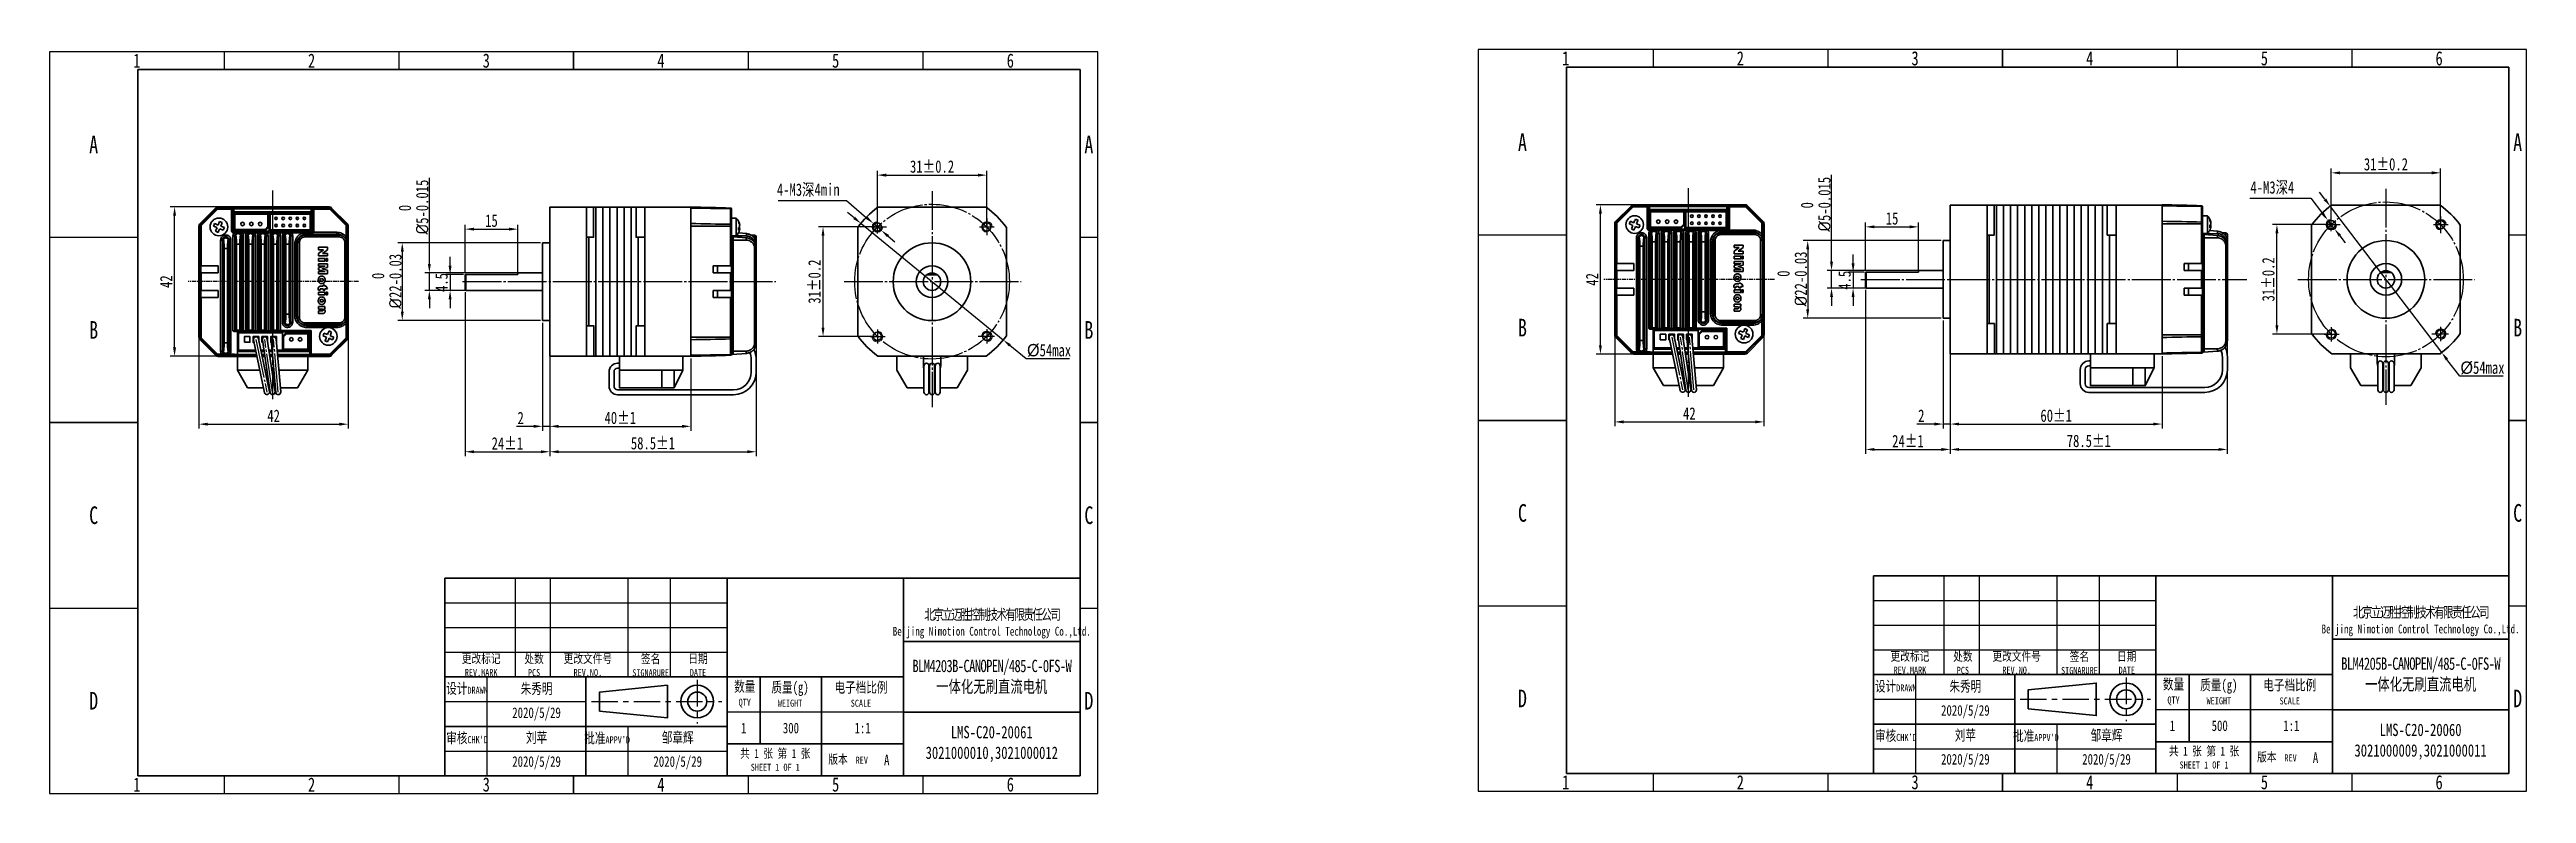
# Model space of a CAD drawing. Header units: inches. Extents: x 0 to 702, y -298 to -87.
import ezdxf

# ---------------------------------------------------------------- set-up
doc = ezdxf.new("R2010")
doc.units = ezdxf.units.IN
doc.linetypes.add('CENTER', pattern=[2, 1.25, -0.25, 0.25, -0.25])
doc.linetypes.add('JIS_08_11', pattern=[12.8, 11, -0.6, 0.6, -0.6])
for name, color, linetype in [('中心线层', 1, 'JIS_08_11'), ('图框', 7, 'Continuous'), ('尺寸线层', 3, 'Continuous')]:
    doc.layers.add(name, color=color, linetype=linetype)
doc.layers.add('粗实线层', color=7, linetype='Continuous', lineweight=35)
doc.styles.get("Standard").update_dxf_attribs({"font": 'gbenor.shx', "bigfont": 'gbcbig.shx'})
doc.styles.add('字高0', font='hyswlongfangsong.ttf')
doc.styles.add('字高3.5', font='hyswlongfangsong.ttf', dxfattribs={"height": 3.5})
doc.styles.add('字高5', font='hyswlongfangsong.ttf', dxfattribs={"height": 5})
doc.dimstyles.new('1倍高(字高3.5)', dxfattribs={"dimtxt": 3.5, "dimasz": 2.5, "dimexe": 1.25, "dimexo": 0.625, "dimtad": 1, "dimtoh": 1, "dimdsep": 46, "dimtxsty": '字高0', "dimcen": 2.5, "dimazin": 2, "dimtfac": 1, "dimtmove": 0, "dimatfit": 3, "dimfxl": 1, "dimarcsym": 0})
doc.dimstyles.new('副本 1倍高(字高3.5)', dxfattribs={"dimtxt": 3.5, "dimasz": 2.5, "dimexe": 1.25, "dimexo": 0.625, "dimtad": 1, "dimdsep": 46, "dimtxsty": '字高0', "dimcen": 2.5, "dimazin": 2, "dimtfac": 1, "dimtmove": 0, "dimatfit": 3, "dimfxl": 1, "dimarcsym": 0})

msp = doc.modelspace()

# ---------------------------------------------------------------- texts
at = {"layer": '图框', "color": 0, "attachment_point": 5}
for s, insert, char_height, width, style in [('1', (24.75, -90.431), 4, 49.50007, '字高3.5'), ('2', (74.25, -90.431), 4, 49.50007, '字高3.5'), ('3', (123.75, -90.431), 4, 49.50007, '字高3.5'), ('4', (173.25, -90.431), 4, 49.50007, '字高3.5'), ('5', (222.75, -90.431), 4, 49.50007, '字高3.5'), ('6', (272.25, -90.431), 4, 49.50007, '字高3.5'), ('1', (429.612, -89.782), 4, 49.50007, '字高3.5'), ('2', (479.112, -89.782), 4, 49.50007, '字高3.5'), ('3', (528.612, -89.782), 4, 49.50007, '字高3.5'), ('4', (578.112, -89.782), 4, 49.50007, '字高3.5'), ('5', (627.612, -89.782), 4, 49.50007, '字高3.5'), ('6', (677.112, -89.782), 4, 49.50007, '字高3.5'), ('A', (12.5, -114.181), 5, 25.00001, '字高5'), ('A', (294.5, -114.181), 5, 25.00001, '字高5'), ('A', (417.362, -113.532), 5, 25.00001, '字高5'), ('A', (699.362, -113.532), 5, 25.00001, '字高5'), ('B', (12.5, -166.681), 5, 25.00001, '字高5'), ('B', (294.5, -166.681), 5, 25.00001, '字高5'), ('B', (417.362, -166.032), 5, 25.00001, '字高5'), ('B', (699.362, -166.032), 5, 25.00001, '字高5'), ('C', (12.5, -219.181), 5, 25.00001, '字高5'), ('C', (294.5, -219.181), 5, 25.00001, '字高5'), ('C', (417.362, -218.532), 5, 25.00001, '字高5'), ('C', (699.362, -218.532), 5, 25.00001, '字高5'), ('D', (12.5, -271.681), 5, 25.00001, '字高5'), ('D', (294.5, -271.681), 5, 25.00001, '字高5'), ('D', (417.362, -271.032), 5, 25.00001, '字高5'), ('D', (699.362, -271.032), 5, 25.00001, '字高5'), ('1', (24.75, -295.431), 4, 49.50007, '字高3.5'), ('2', (74.25, -295.431), 4, 49.50007, '字高3.5'), ('3', (123.75, -295.431), 4, 49.50007, '字高3.5'), ('4', (173.25, -295.431), 4, 49.50007, '字高3.5'), ('5', (222.75, -295.431), 4, 49.50007, '字高3.5'), ('6', (272.25, -295.431), 4, 49.50007, '字高3.5'), ('1', (429.612, -294.782), 4, 49.50007, '字高3.5'), ('2', (479.112, -294.782), 4, 49.50007, '字高3.5'), ('3', (528.612, -294.782), 4, 49.50007, '字高3.5'), ('4', (578.112, -294.782), 4, 49.50007, '字高3.5'), ('5', (627.612, -294.782), 4, 49.50007, '字高3.5'), ('6', (677.112, -294.782), 4, 49.50007, '字高3.5')]:
    msp.add_mtext(s, dxfattribs=dict(at, insert=insert, char_height=char_height, width=width, style=style))
for s, insert, char_height, width in [('{\\fHYSWLongFangSong|b0|i0|c134|p2;\\H0.66667x;\\T0.8;北京立迈胜控制技术有限责任公司\\H1.1667x;\\W0.9;\\T0.9;\\P\\H0.71426x;\\W1;\\T1;Beijing Nimotion Control Technology Co.,Ltd.}', (267, -249.918), 4.5, 61.35081), ('{\\fHYSWLongFangSong|b0|i0|c134|p2;\\H0.66667x;\\T0.8;北京立迈胜控制技术有限责任公司\\H1.1667x;\\W0.9;\\T0.9;\\P\\H0.71426x;\\W1;\\T1;Beijing Nimotion Control Technology Co.,Ltd.}', (671.862, -249.269), 4.5, 61.35081), ('{\\fHYSWLongFangSong|b0|i0|c134|p2;\\H0.83333x;更改标记\\P\\H0.8x;REV.MARK}', (122.303, -261.61), 3, 20.00031), ('{\\fHYSWLongFangSong|b0|i0|c134|p2;\\H0.83333x;处数\\P\\H0.8x;PCS}', (137.301, -261.65), 3, 20.00031), ('{\\fHYSWLongFangSong|b0|i0|c134|p2;\\H0.83333x;更改文件号\\P\\H0.8x;REV.NO.}', (152.541, -261.615), 3, 20.00031), ('{\\fHYSWLongFangSong|b0|i0|c134|p2;\\H0.83333x;签名\\P\\H0.8x;SIGNARURE}', (170.326, -261.688), 3, 20.00031), ('{\\fHYSWLongFangSong|b0|i0|c134|p2;\\H0.83333x;日期\\P\\H0.8x;DATE}', (183.746, -261.604), 3, 20.00031), ('{\\fHYSWLongFangSong|b0|i0|c134|p2;\\H0.83333x;更改标记\\P\\H0.8x;REV.MARK}', (527.165, -260.962), 3, 20.00031), ('{\\fHYSWLongFangSong|b0|i0|c134|p2;\\H0.83333x;处数\\P\\H0.8x;PCS}', (542.164, -261.001), 3, 20.00031), ('{\\fHYSWLongFangSong|b0|i0|c134|p2;\\H0.83333x;更改文件号\\P\\H0.8x;REV.NO.}', (557.403, -260.966), 3, 20.00031), ('{\\fHYSWLongFangSong|b0|i0|c134|p2;\\H0.83333x;签名\\P\\H0.8x;SIGNARURE}', (575.188, -261.04), 3, 20.00031), ('{\\fHYSWLongFangSong|b0|i0|c134|p2;\\H0.83333x;日期\\P\\H0.8x;DATE}', (588.609, -260.956), 3, 20.00031), ('{\\fHYSWLongFangSong|b0|i0|c134|p2;\\T0.9;BLM4205B-CANOPEN/485-C-0FS-W\\T1;\\P一体化无刷直流电机}', (671.862, -264.282), 3.5, 50), ('{\\fHYSWLongFangSong|b0|i0|c134|p2;\\H1.2x;设计\\H0.66667x;DRAWN}', (118.303, -268.375), 2.5, 12), ('{\\fHYSWLongFangSong|b0|i0|c134|p2;朱秀明}', (138, -268.431), 3, 28), ('{\\fHYSWLongFangSong|b0|i0|c134|p2;数量\\H0.83333x;\\P\\H0.8x;QTY}', (196.995, -269.875), 3, 20), ('{\\fHYSWLongFangSong|b0|i0|c134|p2;质量(g)\\P\\H0.66667x;WEIGHT}', (209.837, -269.875), 3, 20), ('{\\fHYSWLongFangSong|b0|i0|c134|p2;\\H1.2x;电子档比例\\P\\H0.66667x;SCALE}', (229.933, -269.901), 2.5, 28.36538), ('{\\fHYSWLongFangSong|b0|i0|c134|p2;\\T0.9;BLM4203B-CANOPEN/485-C-0FS-W\\P\\T1;一体化无刷直流电机}', (267, -264.931), 3.5, 50), ('{\\fHYSWLongFangSong|b0|i0|c134|p2;\\H1.2x;设计\\H0.66667x;DRAWN}', (523.165, -267.727), 2.5, 12), ('{\\fHYSWLongFangSong|b0|i0|c134|p2;朱秀明}', (542.862, -267.782), 3, 28), ('{\\fHYSWLongFangSong|b0|i0|c134|p2;数量\\H0.83333x;\\P\\H0.8x;QTY}', (601.858, -269.227), 3, 20), ('{\\fHYSWLongFangSong|b0|i0|c134|p2;质量(g)\\P\\H0.66667x;WEIGHT}', (614.7, -269.227), 3, 20), ('{\\fHYSWLongFangSong|b0|i0|c134|p2;\\H1.2x;电子档比例\\P\\H0.66667x;SCALE}', (634.796, -269.253), 2.5, 28.36538), ('{\\fHYSWLongFangSong|b0|i0|c134|p2;2020/5/29}', (138, -275.431), 3, 28), ('{\\fHYSWLongFangSong|b0|i0|c134|p2;2020/5/29}', (542.862, -274.782), 3, 28), ("{\\fHYSWLongFangSong|b0|i0|c134|p2;\\H1.2x;审核\\H0.66667x;CHK'D}", (118.303, -282.375), 2.5, 12), ('{\\fHYSWLongFangSong|b0|i0|c134|p2;刘苹}', (138, -282.258), 3, 28), ("{\\fHYSWLongFangSong|b0|i0|c134|p2;\\H1.2x;批准\\H0.66667x;APPV'D}", (158, -282.431), 2.5, 12), ('{\\fHYSWLongFangSong|b0|i0|c134|p2;邹章辉}', (178, -282.258), 3, 28), ('{\\fHYSWLongFangSong|b0|i0|c134|p2;1}', (196.692, -279.431), 3, 9.38462), ('{\\fHYSWLongFangSong|b0|i0|c134|p2;300}', (210.077, -279.431), 3, 17.38462), ('{\\fHYSWLongFangSong|b0|i0|c134|p2;1:1}', (230.385, -279.431), 3, 23.23077), ("{\\fHYSWLongFangSong|b0|i0|c134|p2;\\H1.2x;审核\\H0.66667x;CHK'D}", (523.165, -281.727), 2.5, 12), ('{\\fHYSWLongFangSong|b0|i0|c134|p2;刘苹}', (542.862, -281.609), 3, 28), ("{\\fHYSWLongFangSong|b0|i0|c134|p2;\\H1.2x;批准\\H0.66667x;APPV'D}", (562.862, -281.782), 2.5, 12), ('{\\fHYSWLongFangSong|b0|i0|c134|p2;邹章辉}', (582.862, -281.609), 3, 28), ('{\\fHYSWLongFangSong|b0|i0|c134|p2;1}', (601.555, -278.782), 3, 9.38462), ('{\\fHYSWLongFangSong|b0|i0|c134|p2;500}', (614.939, -278.782), 3, 17.38462), ('{\\fHYSWLongFangSong|b0|i0|c134|p2;1:1}', (635.247, -278.782), 3, 23.23077), ('{\\fHYSWLongFangSong|b0|i0|c134|p2;2020/5/29}', (138, -289.258), 3, 28), ('{\\fHYSWLongFangSong|b0|i0|c134|p2;2020/5/29}', (178, -289.258), 3, 28), ('{\\fHYSWLongFangSong|b0|i0|c134|p2;共 1 张 第 1 张\\H1.2x;\\P\\H0.66667x;SHEET 1 OF 1}', (205.645, -288.455), 2.5, 48.39413), ('{\\fHYSWLongFangSong|b0|i0|c134|p2;\\H0.83333x;版本\\H0.72x; \\H1.1111x; REV}', (226.281, -288.431), 3, 15.02449), ('{\\fHYSWLongFangSong|b0|i0|c134|p2;A}', (237.23, -288.431), 3, 9.54084), ('{\\fHYSWLongFangSong|b0|i0|c134|p2;2020/5/29}', (542.862, -288.609), 3, 28), ('{\\fHYSWLongFangSong|b0|i0|c134|p2;2020/5/29}', (582.862, -288.609), 3, 28), ('{\\fHYSWLongFangSong|b0|i0|c134|p2;共 1 张 第 1 张\\H1.2x;\\P\\H0.66667x;SHEET 1 OF 1}', (610.507, -287.806), 2.5, 48.39413), ('{\\fHYSWLongFangSong|b0|i0|c134|p2;\\H0.83333x;版本\\H0.72x; \\H1.1111x; REV}', (631.144, -287.782), 3, 15.02449), ('{\\fHYSWLongFangSong|b0|i0|c134|p2;A}', (642.092, -287.782), 3, 9.54084)]:
    msp.add_mtext(s, dxfattribs=dict(at, insert=insert, char_height=char_height, width=width))
at = {"layer": '图框', "color": 0, "lineweight": -3, "char_height": 3.5, "attachment_point": 5}
for s, insert in [('{\\fHYSWLongFangSong|b0|i0|c134|p2;LMS-C20-20061\\P3021000010,3021000012}', (267, -283.941)), ('{\\fHYSWLongFangSong|b0|i0|c134|p2;LMS-C20-20060\\P3021000009,3021000011}', (671.862, -283.292))]:
    msp.add_mtext_dynamic_manual_height_columns(s, width=50, gutter_width=1, heights=[18.116], dxfattribs=dict(at, insert=insert))

# ---------------------------------------------------------------- blocks, each defined once
blk = doc.blocks.new('*D3')
at = {"layer": '尺寸线层', "color": 0, "lineweight": -2, "transparency": 16777216}
for p, q in [((234.57, -136.88), (234.57, -121.59)), ((237.07, -122.84), (263.07, -122.84)), ((265.57, -136.88), (265.57, -121.59))]:
    blk.add_line(p, q, dxfattribs=at)
at = {"layer": '尺寸线层', "color": 0, "transparency": 16777216}
for points in [[(237.07, -122.42), (237.07, -123.26), (234.57, -122.84)], [(263.07, -122.42), (263.07, -123.26), (265.57, -122.84)]]:
    blk.add_solid(points, dxfattribs=at)
at = {"layer": '尺寸线层', "color": 0, "transparency": 16777216, "insert": (250.07, -120.43), "char_height": 3.5, "attachment_point": 5, "style": '字高0'}
blk.add_mtext('31±0.2', dxfattribs=at)
blk = doc.blocks.new('*D4')
at = {"layer": '尺寸线层', "color": 0, "lineweight": -2, "transparency": 16777216}
for p, q in [((233.95, -137.5), (217.93, -137.5)), ((219.18, -166), (219.18, -140)), ((233.95, -168.5), (217.93, -168.5))]:
    blk.add_line(p, q, dxfattribs=at)
at = {"layer": '尺寸线层', "color": 0, "transparency": 16777216}
for points in [[(218.76, -140), (219.6, -140), (219.18, -137.5)], [(218.76, -166), (219.6, -166), (219.18, -168.5)]]:
    blk.add_solid(points, dxfattribs=at)
at = {"layer": '尺寸线层', "color": 0, "transparency": 16777216, "insert": (216.77, -153), "char_height": 3.5, "attachment_point": 5, "rotation": 90, "style": '字高0'}
blk.add_mtext('31±0.2', dxfattribs=at)
blk = doc.blocks.new('*D5')
at = {"layer": '尺寸线层', "color": 0, "lineweight": -2, "transparency": 16777216}
for p, q in [((228.01, -134.96), (226.08, -133.38)), ((229.95, -136.54), (270.2, -169.47)), ((276.78, -174.85), (272.13, -171.05)), ((289.05, -174.85), (276.78, -174.85))]:
    blk.add_line(p, q, dxfattribs=at)
at = {"layer": '尺寸线层', "color": 0, "transparency": 16777216}
for points in [[(228.28, -134.64), (227.75, -135.28), (229.95, -136.54)], [(272.4, -170.73), (271.87, -171.37), (270.2, -169.47)]]:
    blk.add_solid(points, dxfattribs=at)
at = {"layer": '尺寸线层', "color": 0, "transparency": 16777216, "insert": (283.23, -172.47), "char_height": 3.5, "attachment_point": 5, "style": '字高0'}
blk.add_mtext('{\\fGulim|b0|i0|c134|p0;%%C}54max', dxfattribs=at)
blk = doc.blocks.new('*D6')
at = {"layer": '尺寸线层', "color": 0, "lineweight": -2, "transparency": 16777216}
for p, q in [((206.51, -130.01), (225.87, -130.01)), ((225.87, -130.01), (231.54, -134.89)), ((235.71, -138.48), (233.44, -136.52)), ((237.6, -140.11), (239.5, -141.74))]:
    blk.add_line(p, q, dxfattribs=at)
at = {"layer": '尺寸线层', "color": 0, "transparency": 16777216}
for points in [[(231.81, -134.58), (231.27, -135.21), (233.44, -136.52)], [(237.88, -139.8), (237.33, -140.43), (235.71, -138.48)]]:
    blk.add_solid(points, dxfattribs=at)
at = {"layer": '尺寸线层', "color": 0, "transparency": 16777216, "insert": (215, -127.13), "char_height": 3.5, "attachment_point": 5, "style": '字高0'}
blk.add_mtext('4-M3深4min', dxfattribs=at)
blk = doc.blocks.new('*D7')
at = {"layer": '尺寸线层', "color": 0, "lineweight": -2, "transparency": 16777216}
for p, q in [((141.73, -174.68), (141.73, -195.23)), ((181.73, -174.78), (181.73, -195.23)), ((144.23, -193.98), (179.23, -193.98))]:
    blk.add_line(p, q, dxfattribs=at)
at = {"layer": '尺寸线层', "color": 0, "transparency": 16777216}
for points in [[(144.23, -193.56), (144.23, -194.4), (141.73, -193.98)], [(179.23, -193.56), (179.23, -194.4), (181.73, -193.98)]]:
    blk.add_solid(points, dxfattribs=at)
at = {"layer": '尺寸线层', "color": 0, "transparency": 16777216, "insert": (161.73, -191.6), "char_height": 3.5, "attachment_point": 5, "style": '字高0'}
blk.add_mtext('40%%P1', dxfattribs=at)
blk = doc.blocks.new('*D8')
at = {"layer": '尺寸线层', "color": 0, "lineweight": -2, "transparency": 16777216}
for p, q in [((117.73, -155.96), (117.73, -202.42)), ((141.73, -156.36), (141.73, -202.42)), ((120.23, -201.17), (139.23, -201.17))]:
    blk.add_line(p, q, dxfattribs=at)
at = {"layer": '尺寸线层', "color": 0, "transparency": 16777216}
for points in [[(120.23, -200.76), (120.23, -201.59), (117.73, -201.17)], [(139.23, -200.76), (139.23, -201.59), (141.73, -201.17)]]:
    blk.add_solid(points, dxfattribs=at)
at = {"layer": '尺寸线层', "color": 0, "transparency": 16777216, "insert": (129.73, -198.8), "char_height": 3.5, "attachment_point": 5, "style": '字高0'}
blk.add_mtext('24%%P1', dxfattribs=at)
blk = doc.blocks.new('*D9')
at = {"layer": '尺寸线层', "color": 0, "lineweight": -2, "transparency": 16777216}
for p, q in [((139.73, -164.65), (139.73, -195.23)), ((141.73, -164.65), (141.73, -195.23)), ((137.23, -193.98), (132.28, -193.98)), ((141.73, -193.98), (139.73, -193.98)), ((144.23, -193.98), (146.73, -193.98))]:
    blk.add_line(p, q, dxfattribs=at)
at = {"layer": '尺寸线层', "color": 0, "transparency": 16777216}
for points in [[(137.23, -193.56), (137.23, -194.4), (139.73, -193.98)], [(144.23, -193.56), (144.23, -194.4), (141.73, -193.98)]]:
    blk.add_solid(points, dxfattribs=at)
at = {"layer": '尺寸线层', "color": 0, "transparency": 16777216, "insert": (133.5, -191.6), "char_height": 3.5, "attachment_point": 5, "style": '字高0'}
blk.add_mtext('2', dxfattribs=at)
blk = doc.blocks.new('*D10')
at = {"layer": '尺寸线层', "color": 0, "lineweight": -2, "transparency": 16777216}
for p, q in [((141.73, -174.68), (141.73, -202.42)), ((200.23, -170.95), (200.23, -202.42)), ((144.23, -201.17), (197.73, -201.17))]:
    blk.add_line(p, q, dxfattribs=at)
at = {"layer": '尺寸线层', "color": 0, "transparency": 16777216}
for points in [[(144.23, -200.76), (144.23, -201.59), (141.73, -201.17)], [(197.73, -200.76), (197.73, -201.59), (200.23, -201.17)]]:
    blk.add_solid(points, dxfattribs=at)
at = {"layer": '尺寸线层', "color": 0, "transparency": 16777216, "insert": (170.98, -198.77), "char_height": 3.5, "attachment_point": 5, "style": '字高0'}
blk.add_mtext('58.5±1', dxfattribs=at)
blk = doc.blocks.new('*D11')
at = {"layer": '尺寸线层', "color": 0, "lineweight": -2, "transparency": 16777216}
for p, q in [((117.73, -150.38), (117.73, -136.88)), ((120.23, -138.13), (130.23, -138.13)), ((132.73, -150.37), (132.73, -136.88))]:
    blk.add_line(p, q, dxfattribs=at)
at = {"layer": '尺寸线层', "color": 0, "transparency": 16777216}
for points in [[(120.23, -137.72), (120.23, -138.55), (117.73, -138.13)], [(130.23, -137.72), (130.23, -138.55), (132.73, -138.13)]]:
    blk.add_solid(points, dxfattribs=at)
at = {"layer": '尺寸线层', "color": 0, "transparency": 16777216, "insert": (125.23, -135.76), "char_height": 3.5, "attachment_point": 5, "style": '字高0'}
blk.add_mtext('15', dxfattribs=at)
blk = doc.blocks.new('*D12')
at = {"layer": '尺寸线层', "color": 0, "lineweight": -2, "transparency": 16777216}
for p, q in [((113.5, -148.5), (113.5, -146)), ((117.31, -151), (112.25, -151)), ((113.5, -151), (113.5, -155.5)), ((117.31, -155.5), (112.25, -155.5)), ((113.5, -158), (113.5, -160.5))]:
    blk.add_line(p, q, dxfattribs=at)
at = {"layer": '尺寸线层', "color": 0, "transparency": 16777216}
for points in [[(113.08, -148.5), (113.92, -148.5), (113.5, -151)], [(113.08, -158), (113.92, -158), (113.5, -155.5)]]:
    blk.add_solid(points, dxfattribs=at)
at = {"layer": '尺寸线层', "color": 0, "transparency": 16777216, "insert": (111.09, -153.25), "char_height": 3.5, "attachment_point": 5, "rotation": 90, "style": '字高0'}
blk.add_mtext('4.5', dxfattribs=at)
blk = doc.blocks.new('*D13')
at = {"layer": '尺寸线层', "color": 0, "lineweight": -2, "transparency": 16777216}
for p, q in [((139.11, -142), (98.7, -142)), ((99.95, -144.5), (99.95, -161.5)), ((139.11, -164), (98.7, -164))]:
    blk.add_line(p, q, dxfattribs=at)
at = {"layer": '尺寸线层', "color": 0, "transparency": 16777216}
for points in [[(99.54, -144.5), (100.37, -144.5), (99.95, -142)], [(99.54, -161.5), (100.37, -161.5), (99.95, -164)]]:
    blk.add_solid(points, dxfattribs=at)
at = {"layer": '尺寸线层', "color": 0, "transparency": 16777216, "insert": (95.53, -152.9), "char_height": 3.5, "attachment_point": 5, "rotation": 90, "style": '字高0'}
blk.add_mtext('{\\fISOCPEUR|b0|i0|c0|p34;%%C}22\\S 0^ -0.03;', dxfattribs=at)
blk = doc.blocks.new('*D14')
at = {"layer": '尺寸线层', "color": 0, "lineweight": -2, "transparency": 16777216}
for p, q in [((42.35, -165.82), (42.35, -194.62)), ((84.65, -165.82), (84.65, -194.62)), ((44.85, -193.37), (82.15, -193.37))]:
    blk.add_line(p, q, dxfattribs=at)
at = {"layer": '尺寸线层', "color": 0, "transparency": 16777216}
for points in [[(44.85, -192.95), (44.85, -193.78), (42.35, -193.37)], [(82.15, -192.95), (82.15, -193.78), (84.65, -193.37)]]:
    blk.add_solid(points, dxfattribs=at)
at = {"layer": '尺寸线层', "color": 0, "transparency": 16777216, "insert": (63.5, -190.99), "char_height": 3.5, "attachment_point": 5, "style": '字高0'}
blk.add_mtext('42', dxfattribs=at)
blk = doc.blocks.new('*D15')
at = {"layer": '尺寸线层', "color": 0, "lineweight": -2, "transparency": 16777216}
for p, q in [((56.64, -131.85), (34.18, -131.85)), ((35.43, -171.65), (35.43, -134.35)), ((56.64, -174.15), (34.18, -174.15))]:
    blk.add_line(p, q, dxfattribs=at)
at = {"layer": '尺寸线层', "color": 0, "transparency": 16777216}
for points in [[(35.01, -134.35), (35.85, -134.35), (35.43, -131.85)], [(35.01, -171.65), (35.85, -171.65), (35.43, -174.15)]]:
    blk.add_solid(points, dxfattribs=at)
at = {"layer": '尺寸线层', "color": 0, "transparency": 16777216, "insert": (33.05, -153), "char_height": 3.5, "attachment_point": 5, "rotation": 90, "style": '字高0'}
blk.add_mtext('42', dxfattribs=at)
blk = doc.blocks.new('*D16')
at = {"layer": '尺寸线层', "color": 0, "lineweight": -2, "transparency": 16777216}
for p, q in [((107.62, -148), (107.62, -123.59)), ((139.11, -150.5), (106.37, -150.5)), ((107.62, -155.5), (107.62, -150.5)), ((139.11, -155.5), (106.37, -155.5)), ((107.62, -158), (107.62, -160.5))]:
    blk.add_line(p, q, dxfattribs=at)
at = {"layer": '尺寸线层', "color": 0, "transparency": 16777216}
for points in [[(107.21, -148), (108.04, -148), (107.62, -150.5)], [(107.21, -158), (108.04, -158), (107.62, -155.5)]]:
    blk.add_solid(points, dxfattribs=at)
at = {"layer": '尺寸线层', "color": 0, "transparency": 16777216, "insert": (103.16, -131.89), "char_height": 3.5, "attachment_point": 5, "rotation": 90, "style": '字高0'}
blk.add_mtext('{\\fISOCPEUR|b0|i0|c0|p34;%%C}5\\S 0^ -0.015;', dxfattribs=at)
blk = doc.blocks.new('*D18')
at = {"layer": '尺寸线层', "color": 0, "lineweight": -2, "transparency": 16777216}
for p, q in [((646.54, -136.23), (646.54, -120.94)), ((649.04, -122.19), (675.04, -122.19)), ((677.54, -136.23), (677.54, -120.94))]:
    blk.add_line(p, q, dxfattribs=at)
at = {"layer": '尺寸线层', "color": 0, "transparency": 16777216}
for points in [[(649.04, -121.77), (649.04, -122.61), (646.54, -122.19)], [(675.04, -121.77), (675.04, -122.61), (677.54, -122.19)]]:
    blk.add_solid(points, dxfattribs=at)
at = {"layer": '尺寸线层', "color": 0, "transparency": 16777216, "insert": (662.04, -119.78), "char_height": 3.5, "attachment_point": 5, "style": '字高0'}
blk.add_mtext('31±0.2', dxfattribs=at)
blk = doc.blocks.new('*D19')
at = {"layer": '尺寸线层', "color": 0, "lineweight": -2, "transparency": 16777216}
for p, q in [((645.92, -136.86), (629.9, -136.86)), ((631.15, -165.36), (631.15, -139.36)), ((645.92, -167.86), (629.9, -167.86))]:
    blk.add_line(p, q, dxfattribs=at)
at = {"layer": '尺寸线层', "color": 0, "transparency": 16777216}
for points in [[(630.73, -139.36), (631.57, -139.36), (631.15, -136.86)], [(630.73, -165.36), (631.57, -165.36), (631.15, -167.86)]]:
    blk.add_solid(points, dxfattribs=at)
at = {"layer": '尺寸线层', "color": 0, "transparency": 16777216, "insert": (628.74, -152.36), "char_height": 3.5, "attachment_point": 5, "rotation": 90, "style": '字高0'}
blk.add_mtext('31±0.2', dxfattribs=at)
blk = doc.blocks.new('*D20')
at = {"layer": '尺寸线层', "color": 0, "lineweight": -2, "transparency": 16777216}
for p, q in [((644.77, -129.69), (643.25, -127.7)), ((646.28, -131.68), (677.81, -173.03)), ((682.96, -179.79), (679.32, -175.02)), ((695.23, -179.79), (682.96, -179.79))]:
    blk.add_line(p, q, dxfattribs=at)
at = {"layer": '尺寸线层', "color": 0, "transparency": 16777216}
for points in [[(645.1, -129.44), (644.43, -129.94), (646.28, -131.68)], [(679.65, -174.77), (678.99, -175.27), (677.81, -173.03)]]:
    blk.add_solid(points, dxfattribs=at)
at = {"layer": '尺寸线层', "color": 0, "transparency": 16777216, "insert": (689.41, -177.42), "char_height": 3.5, "attachment_point": 5, "style": '字高0'}
blk.add_mtext('{\\fGulim|b0|i0|c134|p0;%%C}54max', dxfattribs=at)
blk = doc.blocks.new('*D21')
at = {"layer": '尺寸线层', "color": 0, "lineweight": -2, "transparency": 16777216}
for p, q in [((623.46, -129.36), (640.73, -129.36)), ((640.73, -129.36), (644.09, -133.69)), ((647.46, -138.04), (645.62, -135.67)), ((648.99, -140.02), (650.53, -141.99))]:
    blk.add_line(p, q, dxfattribs=at)
at = {"layer": '尺寸线层', "color": 0, "transparency": 16777216}
for points in [[(644.42, -133.44), (643.76, -133.95), (645.62, -135.67)], [(649.32, -139.76), (648.67, -140.27), (647.46, -138.04)]]:
    blk.add_solid(points, dxfattribs=at)
at = {"layer": '尺寸线层', "color": 0, "transparency": 16777216, "insert": (629.86, -126.48), "char_height": 3.5, "attachment_point": 5, "style": '字高0'}
blk.add_mtext('4-M3深4', dxfattribs=at)
blk = doc.blocks.new('*D22')
at = {"layer": '尺寸线层', "color": 0, "lineweight": -2, "transparency": 16777216}
for p, q in [((538.6, -174.04), (538.6, -194.58)), ((598.6, -174.13), (598.6, -194.58)), ((541.1, -193.33), (596.1, -193.33))]:
    blk.add_line(p, q, dxfattribs=at)
at = {"layer": '尺寸线层', "color": 0, "transparency": 16777216}
for points in [[(541.1, -192.91), (541.1, -193.75), (538.6, -193.33)], [(596.1, -192.91), (596.1, -193.75), (598.6, -193.33)]]:
    blk.add_solid(points, dxfattribs=at)
at = {"layer": '尺寸线层', "color": 0, "transparency": 16777216, "insert": (568.6, -190.96), "char_height": 3.5, "attachment_point": 5, "style": '字高0'}
blk.add_mtext('60±1', dxfattribs=at)
blk = doc.blocks.new('*D23')
at = {"layer": '尺寸线层', "color": 0, "lineweight": -2, "transparency": 16777216}
for p, q in [((514.6, -155.31), (514.6, -201.77)), ((538.6, -155.71), (538.6, -201.77)), ((517.1, -200.52), (536.1, -200.52))]:
    blk.add_line(p, q, dxfattribs=at)
at = {"layer": '尺寸线层', "color": 0, "transparency": 16777216}
for points in [[(517.1, -200.11), (517.1, -200.94), (514.6, -200.52)], [(536.1, -200.11), (536.1, -200.94), (538.6, -200.52)]]:
    blk.add_solid(points, dxfattribs=at)
at = {"layer": '尺寸线层', "color": 0, "transparency": 16777216, "insert": (526.6, -198.15), "char_height": 3.5, "attachment_point": 5, "style": '字高0'}
blk.add_mtext('24%%P1', dxfattribs=at)
blk = doc.blocks.new('*D24')
at = {"layer": '尺寸线层', "color": 0, "lineweight": -2, "transparency": 16777216}
for p, q in [((536.6, -164), (536.6, -194.58)), ((538.6, -164), (538.6, -194.58)), ((534.1, -193.33), (529.15, -193.33)), ((538.6, -193.33), (536.6, -193.33)), ((541.1, -193.33), (543.6, -193.33))]:
    blk.add_line(p, q, dxfattribs=at)
at = {"layer": '尺寸线层', "color": 0, "transparency": 16777216}
for points in [[(534.1, -192.91), (534.1, -193.75), (536.6, -193.33)], [(541.1, -192.91), (541.1, -193.75), (538.6, -193.33)]]:
    blk.add_solid(points, dxfattribs=at)
at = {"layer": '尺寸线层', "color": 0, "transparency": 16777216, "insert": (530.38, -190.96), "char_height": 3.5, "attachment_point": 5, "style": '字高0'}
blk.add_mtext('2', dxfattribs=at)
blk = doc.blocks.new('*D25')
at = {"layer": '尺寸线层', "color": 0, "lineweight": -2, "transparency": 16777216}
for p, q in [((538.6, -174.04), (538.6, -201.77)), ((617.1, -170.31), (617.1, -201.77)), ((541.1, -200.52), (614.6, -200.52))]:
    blk.add_line(p, q, dxfattribs=at)
at = {"layer": '尺寸线层', "color": 0, "transparency": 16777216}
for points in [[(541.1, -200.11), (541.1, -200.94), (538.6, -200.52)], [(614.6, -200.11), (614.6, -200.94), (617.1, -200.52)]]:
    blk.add_solid(points, dxfattribs=at)
at = {"layer": '尺寸线层', "color": 0, "transparency": 16777216, "insert": (577.85, -198.12), "char_height": 3.5, "attachment_point": 5, "style": '字高0'}
blk.add_mtext('78.5±1', dxfattribs=at)
blk = doc.blocks.new('*D26')
at = {"layer": '尺寸线层', "color": 0, "lineweight": -2, "transparency": 16777216}
for p, q in [((514.6, -149.73), (514.6, -136.24)), ((517.1, -137.49), (527.1, -137.49)), ((529.6, -149.72), (529.6, -136.24))]:
    blk.add_line(p, q, dxfattribs=at)
at = {"layer": '尺寸线层', "color": 0, "transparency": 16777216}
for points in [[(517.1, -137.07), (517.1, -137.9), (514.6, -137.49)], [(527.1, -137.07), (527.1, -137.9), (529.6, -137.49)]]:
    blk.add_solid(points, dxfattribs=at)
at = {"layer": '尺寸线层', "color": 0, "transparency": 16777216, "insert": (522.1, -135.11), "char_height": 3.5, "attachment_point": 5, "style": '字高0'}
blk.add_mtext('15', dxfattribs=at)
blk = doc.blocks.new('*D27')
at = {"layer": '尺寸线层', "color": 0, "lineweight": -2, "transparency": 16777216}
for p, q in [((511.06, -147.86), (511.06, -145.36)), ((514.18, -150.36), (509.81, -150.36)), ((511.06, -150.36), (511.06, -154.86)), ((514.18, -154.86), (509.81, -154.86)), ((511.06, -157.36), (511.06, -159.86))]:
    blk.add_line(p, q, dxfattribs=at)
at = {"layer": '尺寸线层', "color": 0, "transparency": 16777216}
for points in [[(510.64, -147.86), (511.47, -147.86), (511.06, -150.36)], [(510.64, -157.36), (511.47, -157.36), (511.06, -154.86)]]:
    blk.add_solid(points, dxfattribs=at)
at = {"layer": '尺寸线层', "color": 0, "transparency": 16777216, "insert": (508.65, -152.61), "char_height": 3.5, "attachment_point": 5, "rotation": 90, "style": '字高0'}
blk.add_mtext('4.5', dxfattribs=at)
blk = doc.blocks.new('*D28')
at = {"layer": '尺寸线层', "color": 0, "lineweight": -2, "transparency": 16777216}
for p, q in [((535.98, -141.36), (496.95, -141.36)), ((498.2, -143.86), (498.2, -160.86)), ((535.98, -163.36), (496.95, -163.36))]:
    blk.add_line(p, q, dxfattribs=at)
at = {"layer": '尺寸线层', "color": 0, "transparency": 16777216}
for points in [[(497.78, -143.86), (498.61, -143.86), (498.2, -141.36)], [(497.78, -160.86), (498.61, -160.86), (498.2, -163.36)]]:
    blk.add_solid(points, dxfattribs=at)
at = {"layer": '尺寸线层', "color": 0, "transparency": 16777216, "insert": (493.77, -152.25), "char_height": 3.5, "attachment_point": 5, "rotation": 90, "style": '字高0'}
blk.add_mtext('{\\fISOCPEUR|b0|i0|c0|p34;%%C}22\\S 0^ -0.03;', dxfattribs=at)
blk = doc.blocks.new('*D29')
at = {"layer": '尺寸线层', "color": 0, "lineweight": -2, "transparency": 16777216}
for p, q in [((443.51, -165.17), (443.51, -193.97)), ((485.81, -165.17), (485.81, -193.97)), ((446.01, -192.72), (483.31, -192.72))]:
    blk.add_line(p, q, dxfattribs=at)
at = {"layer": '尺寸线层', "color": 0, "transparency": 16777216}
for points in [[(446.01, -192.3), (446.01, -193.13), (443.51, -192.72)], [(483.31, -192.3), (483.31, -193.13), (485.81, -192.72)]]:
    blk.add_solid(points, dxfattribs=at)
at = {"layer": '尺寸线层', "color": 0, "transparency": 16777216, "insert": (464.66, -190.34), "char_height": 3.5, "attachment_point": 5, "style": '字高0'}
blk.add_mtext('42', dxfattribs=at)
blk = doc.blocks.new('*D30')
at = {"layer": '尺寸线层', "color": 0, "lineweight": -2, "transparency": 16777216}
for p, q in [((457.81, -131.21), (438.21, -131.21)), ((439.46, -171.01), (439.46, -133.71)), ((457.81, -173.51), (438.21, -173.51))]:
    blk.add_line(p, q, dxfattribs=at)
at = {"layer": '尺寸线层', "color": 0, "transparency": 16777216}
for points in [[(439.04, -133.71), (439.87, -133.71), (439.46, -131.21)], [(439.04, -171.01), (439.87, -171.01), (439.46, -173.51)]]:
    blk.add_solid(points, dxfattribs=at)
at = {"layer": '尺寸线层', "color": 0, "transparency": 16777216, "insert": (437.08, -152.36), "char_height": 3.5, "attachment_point": 5, "rotation": 90, "style": '字高0'}
blk.add_mtext('42', dxfattribs=at)
blk = doc.blocks.new('*D17')
at = {"layer": '尺寸线层', "color": 0, "lineweight": -2, "transparency": 16777216}
for p, q in [((504.94, -147.36), (504.94, -122.8)), ((535.85, -149.86), (503.69, -149.86)), ((504.94, -154.86), (504.94, -149.86)), ((535.98, -154.86), (503.69, -154.86)), ((504.94, -157.36), (504.94, -159.86))]:
    blk.add_line(p, q, dxfattribs=at)
at = {"layer": '尺寸线层', "color": 0, "transparency": 16777216}
for points in [[(504.53, -147.36), (505.36, -147.36), (504.94, -149.86)], [(504.53, -157.36), (505.36, -157.36), (504.94, -154.86)]]:
    blk.add_solid(points, dxfattribs=at)
at = {"layer": '尺寸线层', "color": 0, "transparency": 16777216, "insert": (500.48, -131.1), "char_height": 3.5, "attachment_point": 5, "rotation": 90, "style": '字高0'}
blk.add_mtext('{\\fISOCPEUR|b0|i0|c0|p34;%%C}5\\S 0^ -0.015;', dxfattribs=at)

# ---------------------------------------------------------------- dimensions: what is measured, and where the dimension line sits
at = {"layer": '尺寸线层', "color": 0}
for base, p1, p2, override, picture, middle in [((265.572, -122.84), (234.572, -137.504), (265.572, -137.504), {"dimgap": 0.625, "dimtol": 1, "dimlim": 0, "dimtp": 0.2, "dimtm": 0.2}, '*D3', (250.072, -120.433)), ((677.543, -122.191), (646.543, -136.856), (677.543, -136.856), {"dimgap": 0.625, "dimtol": 1, "dimlim": 0, "dimtp": 0.2, "dimtm": 0.2}, '*D18', (662.043, -119.784)), ((200.232, -201.174), (141.732, -174.059), (200.232, -170.329), {"dimgap": 0.625, "dimtol": 1, "dimlim": 0, "dimtp": 1, "dimtm": 1}, '*D10', (170.982, -198.767)), ((617.103, -200.525), (538.603, -173.41), (617.103, -169.681), {"dimgap": 0.625, "dimtol": 1, "dimlim": 0, "dimtp": 1, "dimtm": 1}, '*D25', (577.853, -198.118)), ((598.603, -193.331), (538.603, -173.41), (598.603, -173.506), {"dimgap": 0.625, "dimtol": 1, "dimlim": 0, "dimtp": 1, "dimtm": 1}, '*D22', (568.603, -190.956))]:
    dim = msp.add_linear_dim(base=base, p1=p1, p2=p2, dimstyle='1倍高(字高3.5)', override=override, dxfattribs=at)
    dim.commit()
    dim.dimension.update_dxf_attribs({"geometry": picture, "text_midpoint": middle})
for base, p1, p2, dimstyle, override, picture, middle in [((107.623, -150.504), (139.732, -155.504), (139.732, -150.504), '副本 1倍高(字高3.5)', {"dimtol": 1, "dimtm": 0.015, "dimtdec": 3}, '*D16', (107.623, -131.886)), ((504.944, -149.856), (536.603, -154.856), (536.472, -149.856), '副本 1倍高(字高3.5)', {"dimtol": 1, "dimtm": 0.015, "dimtdec": 3}, '*D17', (504.944, -131.095)), ((99.953, -164.004), (139.732, -142.004), (139.732, -164.004), '1倍高(字高3.5)', {"dimtol": 1, "dimtm": 0.03}, '*D13', (99.953, -152.9)), ((498.196, -163.356), (536.603, -141.356), (536.603, -163.356), '1倍高(字高3.5)', {"dimtol": 1, "dimtm": 0.03}, '*D28', (498.196, -152.251))]:
    dim = msp.add_linear_dim(base=base, p1=p1, p2=p2, angle=90, text='{\\fISOCPEUR|b0|i0|c0|p34;%%C}<>', dimstyle=dimstyle, override=override, dxfattribs=at)
    dim.commit()
    dim.dimension.update_dxf_attribs({"geometry": picture, "text_midpoint": middle, "dimtype": 160})
for p1, p2, text, picture, middle in [((235.709, -138.482), (233.436, -136.525), '4-M3深4min', '*D6', (214.999, -130.009)), ((647.463, -138.04), (645.624, -135.67), '4-M3深4', '*D21', (629.86, -129.361))]:
    dim = msp.add_diameter_dim_2p(p1=p1, p2=p2, text=text, dimstyle='1倍高(字高3.5)', dxfattribs=at)
    dim.commit()
    dim.dimension.update_dxf_attribs({"geometry": picture, "text_midpoint": middle, "dimtype": 163})
for p1, p2, distance, picture, middle in [((57.267, -174.154), (57.267, -131.854), 21.837, '*D15', (33.055, -153.004)), ((458.433, -173.506), (458.433, -131.206), 18.977, '*D30', (437.081, -152.356)), ((42.348, -165.194), (84.648, -165.194), -28.172, '*D14', (63.498, -190.991)), ((443.514, -164.546), (485.814, -164.546), -28.172, '*D29', (464.664, -190.343))]:
    dim = msp.add_aligned_dim(p1=p1, p2=p2, distance=distance, text='42', dimstyle='1倍高(字高3.5)', dxfattribs=at)
    dim.commit()
    dim.dimension.update_dxf_attribs({"geometry": picture, "text_midpoint": middle})
for base, p1, p2, picture, middle in [((529.603, -137.486), (514.603, -150.356), (529.603, -150.349), '*D26', (522.103, -135.111)), ((132.732, -138.134), (117.732, -151.004), (132.732, -150.998), '*D11', (125.232, -135.759))]:
    dim = msp.add_linear_dim(base=base, p1=p1, p2=p2, dimstyle='1倍高(字高3.5)', dxfattribs=at)
    dim.commit()
    dim.dimension.update_dxf_attribs({"geometry": picture, "text_midpoint": middle})
for p1, p2, picture, middle in [((646.281, -131.678), (677.806, -173.033), '*D20', (689.409, -177.418)), ((229.947, -136.543), (270.198, -169.466), '*D5', (283.227, -172.472))]:
    dim = msp.add_diameter_dim_2p(p1=p1, p2=p2, text='{\\fGulim|b0|i0|c134|p0;%%C}54max', dimstyle='1倍高(字高3.5)', dxfattribs=at)
    dim.commit()
    dim.dimension.update_dxf_attribs({"geometry": picture, "text_midpoint": middle})
for base, p1, p2, picture, middle in [((219.179, -137.504), (234.572, -168.504), (234.572, -137.504), '*D4', (216.772, -153.004)), ((631.15, -136.856), (646.543, -167.856), (646.543, -136.856), '*D19', (628.743, -152.356))]:
    dim = msp.add_linear_dim(base=base, p1=p1, p2=p2, angle=90, dimstyle='1倍高(字高3.5)', override={"dimgap": 0.625, "dimtol": 1, "dimlim": 0, "dimtp": 0.2, "dimtm": 0.2}, dxfattribs=at)
    dim.commit()
    dim.dimension.update_dxf_attribs({"geometry": picture, "text_midpoint": middle})
for base, p1, p2, dimstyle, picture, middle in [((113.5, -155.504), (117.936, -151.004), (117.936, -155.504), '1倍高(字高3.5)', '*D12', (113.5, -153.254)), ((511.058, -154.856), (514.807, -150.356), (514.807, -154.856), '副本 1倍高(字高3.5)', '*D27', (511.058, -152.606))]:
    dim = msp.add_linear_dim(base=base, p1=p1, p2=p2, angle=90, dimstyle=dimstyle, dxfattribs=at)
    dim.commit()
    dim.dimension.update_dxf_attribs({"geometry": picture, "text_midpoint": middle, "dimtype": 160})
for base, p1, p2, text, picture, middle in [((141.732, -201.174), (117.732, -155.334), (141.732, -155.735), '24%%P1', '*D8', (129.732, -198.799)), ((538.603, -200.525), (514.603, -154.686), (538.603, -155.087), '24%%P1', '*D23', (526.603, -198.15)), ((181.732, -193.98), (141.732, -174.059), (181.732, -174.154), '40%%P1', '*D7', (161.732, -191.605))]:
    dim = msp.add_linear_dim(base=base, p1=p1, p2=p2, text=text, dimstyle='1倍高(字高3.5)', dxfattribs=at)
    dim.commit()
    dim.dimension.update_dxf_attribs({"geometry": picture, "text_midpoint": middle})
for base, p1, p2, picture, middle in [((141.732, -193.98), (139.732, -164.025), (141.732, -164.025), '*D9', (133.505, -193.98)), ((538.603, -193.331), (536.603, -163.376), (538.603, -163.376), '*D24', (530.376, -193.331))]:
    dim = msp.add_linear_dim(base=base, p1=p1, p2=p2, dimstyle='1倍高(字高3.5)', dxfattribs=at)
    dim.commit()
    dim.dimension.update_dxf_attribs({"geometry": picture, "text_midpoint": middle, "dimtype": 160})

# ---------------------------------------------------------------- linework, layer by layer
at = {"color": 0, "linetype": 'CENTER'}
for p, q in [((87.58, -153.004), (39.29, -153.004)), ((488.746, -152.356), (440.456, -152.356))]:
    msp.add_line(p, q, dxfattribs=at)
at = {"color": 0, "lineweight": 35}
for points in [[(271.127, -168.345), (271.127, -137.63, 0.0746093), (265.412, -131.95), (234.698, -131.95, 0.0779443), (229.018, -137.63), (229.018, -168.345, 0.0807796), (234.698, -174.059), (265.412, -174.059, 0.0774491)], [(683.098, -167.696), (683.098, -136.982, 0.0746093), (677.383, -131.301), (646.669, -131.301, 0.0779443), (640.989, -136.982), (640.989, -167.696, 0.0807796), (646.669, -173.41), (677.383, -173.41, 0.0774491)]]:
    msp.add_lwpolyline(points, format="xyb", close=True, dxfattribs=at)
for points in [[(248.576, -151.032), (251.513, -151.032)], [(660.547, -150.383), (663.54, -150.383)]]:
    msp.add_lwpolyline(points, dxfattribs=at)
at = {"color": 0, "lineweight": 18}
for points in [[(260.174, -174.059), (236.739, -174.059)], [(260.174, -174.059), (236.739, -174.059)], [(672.145, -173.41), (648.71, -173.41)], [(672.145, -173.41), (648.71, -173.41)]]:
    msp.add_lwpolyline(points, dxfattribs=at)
at = {"color": 0, "lineweight": 35}
for centre, radius in [((234.572, -137.487), 1.174), ((265.572, -137.504), 1.174), ((646.543, -136.838), 1.174), ((677.543, -136.856), 1.174), ((250.056, -153.021), 11.004), ((662.027, -152.372), 11.004), ((250.054, -153.023), 4.472), ((250.055, -153.021), 2.466), ((662.025, -152.374), 4.472), ((662.027, -152.373), 2.466), ((234.572, -168.504), 1.174), ((265.572, -168.492), 1.174), ((646.543, -167.856), 1.174), ((677.543, -167.843), 1.174)]:
    msp.add_circle(centre, radius, dxfattribs=at)
at = {"color": 0, "lineweight": 18}
for centre, radius, start, end in [((234.591, -137.502), 1.494, 90.093164, 359.906836), ((265.617, -137.517), 1.502, 359.786118, 268.92639), ((646.562, -136.853), 1.494, 90.093164, 359.906836), ((677.588, -136.868), 1.502, 359.786118, 268.92639), ((234.572, -168.54), 1.514, 179.344182, 89.368327), ((265.594, -168.504), 1.502, 269.779727, 180.220273), ((646.543, -167.891), 1.514, 179.344182, 89.368327), ((677.565, -167.855), 1.502, 269.779727, 180.220273)]:
    msp.add_arc(centre, radius, start, end, dxfattribs=at)
at = {"layer": '中心线层', "color": 0}
for p, q in [((63.198, -127.212), (63.198, -186.256)), ((250.072, -127.358), (250.072, -188.549)), ((464.364, -126.564), (464.364, -185.608)), ((662.043, -126.71), (662.043, -187.901)), ((232.895, -137.504), (237.124, -137.504)), ((234.572, -139.372), (234.572, -135.634)), ((263.523, -137.504), (267.681, -137.504)), ((265.572, -135.084), (265.572, -139.882)), ((644.866, -136.856), (649.095, -136.856)), ((646.543, -138.724), (646.543, -134.986)), ((675.494, -136.856), (679.652, -136.856)), ((677.543, -134.435), (677.543, -139.233)), ((117.061, -153.004), (205.766, -153.004)), ((225.126, -153.004), (275.309, -153.004)), ((513.271, -152.356), (622.637, -152.356)), ((637.097, -152.356), (687.28, -152.356)), ((234.572, -166.552), (234.572, -170.554)), ((265.572, -166.47), (265.572, -170.539)), ((644.508, -167.856), (648.745, -167.856)), ((646.543, -165.904), (646.543, -169.906)), ((679.752, -167.855), (675.088, -167.855)), ((677.543, -165.821), (677.543, -169.89)), ((58.498, -169.354), (61.598, -184.309)), ((63.198, -184.309), (60.998, -169.354)), ((64.798, -184.309), (63.498, -169.354)), ((232.537, -168.504), (236.773, -168.504)), ((267.781, -168.504), (263.116, -168.504)), ((459.664, -168.706), (462.764, -183.66)), ((464.364, -183.66), (462.164, -168.706)), ((465.964, -183.66), (464.664, -168.706))]:
    msp.add_line(p, q, dxfattribs=at)
for centre in [(250.072, -153.004), (662.043, -152.356)]:
    msp.add_circle(centre, 21.92, dxfattribs=at)
at = {"layer": '图框', "color": 0}
for p, q in [((297, -87.931), (0, -87.931)), ((0, -87.931), (0, -297.931)), ((49.5, -87.931), (49.5, -92.931)), ((99, -87.931), (99, -92.931)), ((198, -87.931), (198, -92.931)), ((247.5, -87.931), (247.5, -92.931)), ((297, -297.931), (297, -87.931)), ((701.862, -87.282), (404.862, -87.282)), ((404.862, -87.282), (404.862, -297.282)), ((454.362, -87.282), (454.362, -92.282)), ((503.862, -87.282), (503.862, -92.282)), ((602.862, -87.282), (602.862, -92.282)), ((652.362, -87.282), (652.362, -92.282)), ((701.862, -297.282), (701.862, -87.282)), ((404.862, -139.782), (429.862, -139.782)), ((696.862, -139.782), (701.862, -139.782)), ((0, -140.431), (25, -140.431)), ((292, -140.431), (297, -140.431)), ((112, -236.931), (112, -292.931)), ((132, -264.931), (132, -236.931)), ((142, -264.931), (142, -236.931)), ((164, -264.931), (164, -236.931)), ((176, -264.931), (176, -236.931)), ((516.862, -236.282), (516.862, -292.282)), ((536.862, -264.282), (536.862, -236.282)), ((546.862, -264.282), (546.862, -236.282)), ((568.862, -264.282), (568.862, -236.282)), ((580.862, -264.282), (580.862, -236.282)), ((0, -245.431), (25, -245.431)), ((112, -243.931), (192, -243.931)), ((292, -245.431), (297, -245.431)), ((404.862, -244.782), (429.862, -244.782)), ((516.862, -243.282), (596.862, -243.282)), ((696.862, -244.782), (701.862, -244.782)), ((112, -250.931), (192, -250.931)), ((192, -247.059), (192, -247.059)), ((516.862, -250.282), (596.862, -250.282)), ((596.862, -246.411), (596.862, -246.411)), ((112, -257.931), (192, -257.931)), ((516.862, -257.282), (596.862, -257.282)), ((112, -264.931), (122, -264.931)), ((124, -292.931), (124, -264.931)), ((192, -264.931), (217, -264.931)), ((516.862, -264.282), (526.862, -264.282)), ((528.862, -292.282), (528.862, -264.282)), ((596.862, -264.282), (621.862, -264.282)), ((112, -271.931), (152, -271.931)), ((516.862, -271.282), (556.862, -271.282)), ((164, -292.931), (164, -278.931)), ((242, -274.931), (192, -274.931)), ((568.862, -292.282), (568.862, -278.282)), ((646.862, -274.282), (596.862, -274.282)), ((112, -285.931), (192, -285.931)), ((242, -283.931), (230, -283.931)), ((242, -292.931), (242, -283.931)), ((516.862, -285.282), (596.862, -285.282)), ((646.862, -283.282), (634.862, -283.282)), ((646.862, -292.282), (646.862, -283.282)), ((49.5, -292.931), (49.5, -297.931)), ((99, -292.931), (99, -297.931)), ((198, -292.931), (198, -297.931)), ((247.5, -292.931), (247.5, -297.931)), ((454.362, -292.282), (454.362, -297.282)), ((503.862, -292.282), (503.862, -297.282)), ((602.862, -292.282), (602.862, -297.282)), ((652.362, -292.282), (652.362, -297.282)), ((0, -297.931), (297, -297.931)), ((404.862, -297.282), (701.862, -297.282))]:
    msp.add_line(p, q, dxfattribs=at)
at = {"layer": '图框', "color": 0, "lineweight": 35}
for p, q in [((148.5, -87.931), (148.5, -92.931)), ((553.362, -87.282), (553.362, -92.282)), ((292, -92.931), (25, -92.931)), ((25, -92.931), (25, -292.931)), ((292, -292.931), (292, -92.931)), ((696.862, -92.282), (429.862, -92.282)), ((429.862, -92.282), (429.862, -292.282)), ((696.862, -292.282), (696.862, -92.282)), ((0, -192.931), (25, -192.931)), ((292, -192.931), (297, -192.931)), ((404.862, -192.282), (429.862, -192.282)), ((696.862, -192.282), (701.862, -192.282)), ((112, -236.931), (292, -236.931)), ((112, -236.931), (112, -292.931)), ((192, -264.931), (192, -236.931)), ((242, -292.931), (242, -236.931)), ((516.862, -236.282), (696.862, -236.282)), ((516.862, -236.282), (516.862, -292.282)), ((596.862, -264.282), (596.862, -236.282)), ((646.862, -292.282), (646.862, -236.282)), ((292, -254.931), (242, -254.931)), ((696.862, -254.282), (646.862, -254.282)), ((112, -264.931), (242, -264.931)), ((152, -292.931), (152, -264.931)), ((192, -292.931), (192, -264.931)), ((201.385, -264.931), (201.385, -283.931)), ((218.769, -264.931), (218.769, -292.931)), ((516.862, -264.282), (646.862, -264.282)), ((556.862, -292.282), (556.862, -264.282)), ((596.862, -292.282), (596.862, -264.282)), ((606.247, -264.282), (606.247, -283.282)), ((623.632, -264.282), (623.632, -292.282)), ((112, -278.931), (192, -278.931)), ((292, -274.931), (242, -274.931)), ((516.862, -278.282), (596.862, -278.282)), ((696.862, -274.282), (646.862, -274.282)), ((242, -283.931), (192, -283.931)), ((646.862, -283.282), (596.862, -283.282)), ((25, -292.931), (292, -292.931)), ((148.5, -297.931), (148.5, -292.931)), ((148.5, -292.931), (148.5, -297.931)), ((429.862, -292.282), (696.862, -292.282)), ((553.362, -297.282), (553.362, -292.282)), ((553.362, -292.282), (553.362, -297.282))]:
    msp.add_line(p, q, dxfattribs=at)
at = {"layer": '图框', "color": 0, "linetype": 'CENTER', "ltscale": 6}
for p, q in [((183.538, -265.777), (183.538, -278.085)), ((588.401, -265.128), (588.401, -277.436)), ((153.538, -271.931), (190.462, -271.931)), ((558.401, -271.282), (595.324, -271.282))]:
    msp.add_line(p, q, dxfattribs=at)
at = {"layer": '图框', "color": 0, "lineweight": 35}
for points in [[(560.709, -273.975), (579.939, -275.898), (579.939, -266.667), (560.709, -268.59)], [(155.846, -274.623), (175.077, -276.546), (175.077, -267.315), (155.846, -269.238)]]:
    msp.add_lwpolyline(points, close=True, dxfattribs=at)
for centre, radius in [((588.401, -271.282), 4.615), ((183.538, -271.931), 4.615), ((183.538, -271.931), 2.692), ((588.401, -271.282), 2.692)]:
    msp.add_circle(centre, radius, dxfattribs=at)
at = {"layer": '粗实线层', "color": 0, "linetype": 'Continuous'}
for p, q in [((47.055, -132.147), (42.64, -136.562)), ((42.846, -136.771), (47.264, -132.353)), ((47.476, -132.565), (43.058, -136.983)), ((47.643, -131.866), (47.762, -131.854)), ((47.759, -132.148), (51.551, -132.148)), ((47.759, -132.148), (47.759, -132.448)), ((51.551, -132.448), (47.759, -132.448)), ((79.234, -131.854), (47.762, -131.854)), ((51.551, -132.148), (51.655, -132.043)), ((51.551, -132.148), (51.551, -132.448)), ((51.551, -138.552), (51.551, -132.448)), ((51.551, -132.448), (51.851, -132.448)), ((51.655, -132.043), (74.74, -132.043)), ((51.94, -132.358), (51.851, -132.448)), ((51.851, -132.448), (51.851, -138.552)), ((51.94, -133.243), (51.94, -132.358)), ((51.94, -132.358), (52.24, -132.358)), ((51.94, -133.243), (52.24, -133.243)), ((74.156, -132.343), (52.24, -132.343)), ((52.24, -132.358), (52.24, -133.243)), ((52.24, -133.243), (74.155, -133.243)), ((74.155, -133.243), (74.155, -132.358)), ((74.455, -132.358), (74.155, -132.358)), ((74.455, -133.243), (74.155, -133.243)), ((74.545, -132.448), (74.455, -132.358)), ((74.455, -132.358), (74.455, -133.243)), ((74.545, -138.552), (74.545, -132.448)), ((74.545, -132.448), (74.845, -132.448)), ((74.74, -132.043), (74.845, -132.148)), ((74.845, -132.148), (74.845, -132.448)), ((74.845, -132.148), (79.236, -132.148)), ((74.845, -132.448), (74.845, -138.552)), ((79.236, -132.448), (74.845, -132.448)), ((79.236, -132.148), (79.236, -132.448)), ((83.937, -136.983), (79.519, -132.565)), ((79.731, -132.353), (84.149, -136.771)), ((79.848, -132.071), (79.941, -132.147)), ((84.355, -136.562), (79.94, -132.147)), ((181.732, -132.147), (181.732, -136.562)), ((192.94, -136.771), (192.94, -132.353)), ((193.232, -132.565), (193.232, -136.983)), ((448.221, -131.499), (443.806, -135.913)), ((444.012, -136.122), (448.43, -131.704)), ((448.642, -131.916), (444.224, -136.334)), ((448.809, -131.218), (448.928, -131.206)), ((448.925, -131.499), (452.717, -131.499)), ((448.925, -131.499), (448.925, -131.799)), ((452.717, -131.799), (448.925, -131.799)), ((480.4, -131.206), (448.928, -131.206)), ((452.717, -131.499), (452.821, -131.395)), ((452.717, -131.499), (452.717, -131.799)), ((452.717, -137.903), (452.717, -131.799)), ((452.717, -131.799), (453.016, -131.799)), ((452.821, -131.395), (475.906, -131.395)), ((453.106, -131.71), (453.016, -131.799)), ((453.016, -131.799), (453.016, -137.903)), ((453.106, -132.595), (453.106, -131.71)), ((453.106, -131.71), (453.406, -131.71)), ((453.106, -132.595), (453.406, -132.595)), ((453.243, -132.956), (453.364, -132.956)), ((453.364, -132.956), (453.364, -137.856)), ((453.364, -132.956), (463.364, -132.956)), ((475.322, -131.694), (453.406, -131.694)), ((453.406, -131.71), (453.406, -132.595)), ((453.406, -132.595), (475.321, -132.595)), ((453.422, -132.895), (475.306, -132.895)), ((453.664, -133.256), (463.064, -133.256)), ((453.664, -137.556), (453.664, -133.256)), ((463.064, -133.256), (463.064, -136.732)), ((463.364, -132.956), (475.364, -132.956)), ((463.364, -137.956), (463.364, -132.956)), ((475.064, -133.256), (463.664, -133.256)), ((463.664, -133.256), (463.664, -137.656)), ((475.064, -137.656), (475.064, -133.256)), ((475.321, -132.595), (475.321, -131.71)), ((475.621, -131.71), (475.321, -131.71)), ((475.621, -132.595), (475.321, -132.595)), ((475.364, -132.956), (475.364, -137.956)), ((475.364, -132.956), (475.483, -132.956)), ((475.711, -131.799), (475.621, -131.71)), ((475.621, -131.71), (475.621, -132.595)), ((475.711, -137.903), (475.711, -131.799)), ((475.711, -131.799), (476.011, -131.799)), ((475.906, -131.395), (476.011, -131.499)), ((476.011, -131.499), (476.011, -131.799)), ((476.011, -131.499), (480.402, -131.499)), ((476.011, -131.799), (476.011, -137.903)), ((480.402, -131.799), (476.011, -131.799)), ((480.402, -131.499), (480.402, -131.799)), ((485.103, -136.334), (480.685, -131.916)), ((480.897, -131.704), (485.315, -136.122)), ((481.014, -131.423), (481.106, -131.499)), ((485.521, -135.913), (481.106, -131.499)), ((598.603, -131.499), (598.603, -135.913)), ((609.81, -136.122), (609.81, -131.704)), ((610.103, -131.916), (610.103, -136.334)), ((42.348, -137.268), (42.348, -168.74)), ((42.564, -136.654), (42.641, -136.562)), ((42.641, -148.504), (42.641, -137.266)), ((42.641, -137.266), (42.941, -137.266)), ((42.941, -137.266), (42.941, -148.504)), ((47.793, -139.043), (47.054, -138.737)), ((48.203, -135.966), (48.942, -136.272)), ((51.551, -138.552), (51.851, -138.552)), ((51.851, -138.552), (51.948, -138.455)), ((51.948, -134.038), (51.948, -138.455)), ((51.985, -166.955), (51.985, -140.065)), ((52.077, -133.604), (52.198, -133.604)), ((52.248, -138.754), (52.15, -138.852)), ((52.15, -139.151), (52.15, -138.852)), ((52.15, -138.852), (53.027, -138.852)), ((52.305, -139.151), (52.15, -139.151)), ((52.198, -133.604), (52.198, -138.504)), ((52.198, -133.604), (62.198, -133.604)), ((52.198, -138.504), (61.198, -138.504)), ((74.148, -138.754), (52.248, -138.754)), ((52.256, -133.543), (74.14, -133.543)), ((52.78, -140.063), (52.484, -140.065)), ((52.484, -140.065), (52.484, -166.938)), ((52.498, -133.904), (61.898, -133.904)), ((52.498, -138.204), (52.498, -133.904)), ((61.073, -138.204), (52.498, -138.204)), ((53.88, -138.852), (56.527, -138.852)), ((54.411, -140.053), (54.124, -140.053)), ((54.411, -166.938), (54.411, -140.053)), ((55.805, -139.151), (54.598, -139.151)), ((54.91, -140.053), (54.91, -166.955)), ((55.485, -166.955), (55.485, -140.065)), ((56.28, -140.063), (55.984, -140.065)), ((55.984, -140.065), (55.984, -166.938)), ((57.38, -138.852), (60.015, -138.852)), ((57.911, -140.053), (57.624, -140.053)), ((57.911, -166.938), (57.911, -140.053)), ((59.298, -139.151), (58.098, -139.151)), ((58.41, -140.053), (58.41, -166.955)), ((58.985, -166.955), (58.985, -140.053)), ((59.772, -140.053), (59.484, -140.053)), ((59.484, -140.053), (59.484, -166.938)), ((60.869, -138.852), (63.527, -138.852)), ((61.898, -137.38), (61.073, -138.204)), ((61.411, -140.065), (61.115, -140.063)), ((61.198, -138.504), (62.198, -137.504)), ((61.411, -166.938), (61.411, -140.065)), ((62.805, -139.151), (61.59, -139.151)), ((61.898, -133.904), (61.898, -137.38)), ((61.91, -140.065), (61.91, -166.955)), ((62.198, -133.604), (74.198, -133.604)), ((62.198, -138.604), (62.198, -133.604)), ((74.198, -138.604), (62.198, -138.604)), ((62.485, -166.955), (62.485, -140.065)), ((73.898, -133.904), (62.498, -133.904)), ((62.498, -133.904), (62.498, -138.304)), ((62.498, -138.304), (73.898, -138.304)), ((63.28, -140.063), (62.984, -140.065)), ((62.984, -140.065), (62.984, -166.938)), ((64.38, -138.852), (67.015, -138.852)), ((64.911, -140.053), (64.624, -140.053)), ((64.911, -166.857), (64.911, -140.053)), ((66.298, -139.151), (65.098, -139.151)), ((65.41, -140.053), (65.41, -166.857)), ((65.985, -164.512), (65.985, -140.053)), ((66.484, -140.053), (66.484, -164.512)), ((66.772, -140.053), (66.484, -140.053)), ((67.869, -138.852), (74.245, -138.852)), ((68.411, -140.065), (68.115, -140.063)), ((68.411, -164.5), (68.411, -140.065)), ((71.99, -139.151), (68.59, -139.151)), ((68.91, -140.065), (68.91, -164.5)), ((72.355, -139.844), (72.355, -140.343)), ((72.355, -139.844), (82.103, -139.844)), ((82.103, -140.343), (72.355, -140.343)), ((72.902, -139.526), (72.902, -139.105)), ((72.902, -139.105), (74.245, -139.105)), ((74.245, -139.526), (72.902, -139.526)), ((73.898, -138.304), (73.898, -133.904)), ((74.245, -138.852), (74.148, -138.754)), ((74.198, -133.604), (74.198, -138.604)), ((74.198, -133.604), (74.317, -133.604)), ((74.245, -138.852), (74.245, -139.105)), ((74.245, -139.526), (74.245, -139.105)), ((74.448, -138.455), (74.448, -134.038)), ((74.448, -138.455), (74.545, -138.552)), ((74.545, -138.552), (74.845, -138.552)), ((74.61, -139.526), (74.61, -139.027)), ((74.61, -139.027), (81.404, -139.027)), ((81.404, -139.526), (74.61, -139.526)), ((81.404, -139.526), (81.404, -139.027)), ((82.103, -139.844), (82.103, -140.343)), ((83.418, -140.315), (83.267, -140.196)), ((84.354, -137.266), (84.054, -137.266)), ((84.054, -140.28), (84.054, -137.266)), ((84.354, -137.266), (84.354, -142.517)), ((84.636, -137.149), (84.648, -137.269)), ((84.648, -168.74), (84.648, -137.268)), ((181.732, -137.268), (181.732, -168.74)), ((192.94, -148.504), (192.94, -137.266)), ((192.94, -137.266), (193.232, -137.266)), ((193.232, -135.004), (194.581, -135.004)), ((193.232, -137.266), (193.232, -148.504)), ((194.581, -140.004), (193.232, -140.004)), ((193.693, -140.004), (193.693, -140.292)), ((197.455, -140.063), (193.693, -140.065)), ((197.467, -140.589), (193.694, -140.292)), ((194.581, -140.004), (194.581, -135.004)), ((197.467, -139.392), (195.191, -139.213)), ((195.269, -137.709), (195.269, -138.448)), ((195.586, -137.721), (195.269, -137.721)), ((195.586, -138.027), (195.269, -138.027)), ((195.519, -136.982), (195.586, -136.982)), ((195.519, -138.027), (195.586, -137.721)), ((198.733, -139.79), (199.762, -139.844)), ((443.514, -136.62), (443.514, -168.092)), ((443.73, -136.006), (443.806, -135.913)), ((443.807, -147.856), (443.807, -136.617)), ((443.807, -136.617), (444.107, -136.617)), ((444.107, -136.617), (444.107, -147.856)), ((448.959, -138.395), (448.22, -138.088)), ((449.369, -135.317), (450.108, -135.623)), ((452.717, -137.903), (453.016, -137.903)), ((453.016, -137.903), (453.114, -137.806)), ((453.114, -133.39), (453.114, -137.806)), ((453.151, -166.306), (453.151, -139.417)), ((453.413, -138.106), (453.316, -138.203)), ((453.316, -138.503), (453.316, -138.203)), ((453.316, -138.203), (454.192, -138.203)), ((453.471, -138.503), (453.316, -138.503)), ((453.364, -137.856), (462.364, -137.856)), ((475.314, -138.106), (453.413, -138.106)), ((453.946, -139.415), (453.65, -139.417)), ((453.65, -139.417), (453.65, -166.289)), ((462.239, -137.556), (453.664, -137.556)), ((455.046, -138.203), (457.692, -138.203)), ((455.577, -139.404), (455.289, -139.404)), ((455.577, -166.289), (455.577, -139.404)), ((456.971, -138.503), (455.764, -138.503)), ((456.076, -139.405), (456.076, -166.306)), ((456.651, -166.306), (456.651, -139.417)), ((457.446, -139.415), (457.15, -139.417)), ((457.15, -139.417), (457.15, -166.289)), ((458.546, -138.203), (461.181, -138.203)), ((459.077, -139.404), (458.789, -139.404)), ((459.077, -166.289), (459.077, -139.404)), ((460.464, -138.503), (459.264, -138.503)), ((459.576, -139.405), (459.576, -166.306)), ((460.151, -166.306), (460.151, -139.405)), ((460.938, -139.404), (460.65, -139.404)), ((460.65, -139.404), (460.65, -166.289)), ((462.035, -138.203), (464.692, -138.203)), ((463.064, -136.732), (462.239, -137.556)), ((462.577, -139.417), (462.281, -139.415)), ((462.364, -137.856), (463.364, -136.856)), ((462.577, -166.289), (462.577, -139.417)), ((463.971, -138.503), (462.756, -138.503)), ((463.076, -139.417), (463.076, -166.306)), ((475.364, -137.956), (463.364, -137.956)), ((463.651, -166.306), (463.651, -139.417)), ((463.664, -137.656), (475.064, -137.656)), ((464.446, -139.415), (464.15, -139.417)), ((464.15, -139.417), (464.15, -166.289)), ((465.546, -138.203), (468.181, -138.203)), ((466.077, -139.404), (465.789, -139.404)), ((466.077, -166.209), (466.077, -139.404)), ((467.464, -138.503), (466.264, -138.503)), ((466.576, -139.405), (466.576, -166.209)), ((467.151, -163.863), (467.151, -139.405)), ((467.65, -139.404), (467.65, -163.863)), ((467.938, -139.404), (467.65, -139.404)), ((469.035, -138.203), (475.411, -138.203)), ((469.577, -139.417), (469.281, -139.415)), ((469.577, -163.851), (469.577, -139.417)), ((473.155, -138.503), (469.756, -138.503)), ((470.076, -139.417), (470.076, -163.851)), ((473.521, -139.195), (473.521, -139.695)), ((473.521, -139.195), (483.269, -139.195)), ((483.269, -139.695), (473.521, -139.695)), ((474.068, -138.877), (474.068, -138.456)), ((474.068, -138.456), (475.411, -138.456)), ((475.411, -138.877), (474.068, -138.877)), ((475.411, -138.203), (475.314, -138.106)), ((475.411, -138.203), (475.411, -138.456)), ((475.411, -138.877), (475.411, -138.456)), ((475.614, -137.806), (475.614, -133.39)), ((475.614, -137.806), (475.711, -137.903)), ((475.711, -137.903), (476.011, -137.903)), ((475.776, -138.878), (475.776, -138.379)), ((475.776, -138.379), (482.57, -138.379)), ((482.57, -138.878), (475.776, -138.878)), ((482.57, -138.878), (482.57, -138.379)), ((483.269, -139.195), (483.269, -139.695)), ((484.584, -139.667), (484.433, -139.548)), ((485.52, -136.617), (485.22, -136.617)), ((485.22, -139.631), (485.22, -136.617)), ((485.52, -136.617), (485.52, -141.868)), ((485.802, -136.501), (485.814, -136.62)), ((485.814, -168.092), (485.814, -136.62)), ((598.603, -136.62), (598.603, -168.092)), ((609.81, -147.856), (609.81, -136.617)), ((609.81, -136.617), (610.103, -136.617)), ((610.103, -134.356), (611.452, -134.356)), ((610.103, -136.617), (610.103, -147.856)), ((611.452, -139.356), (610.103, -139.356)), ((610.563, -139.356), (610.563, -139.644)), ((614.326, -139.415), (610.563, -139.417)), ((614.338, -139.94), (610.564, -139.643)), ((611.452, -139.356), (611.452, -134.356)), ((614.338, -138.744), (612.061, -138.565)), ((612.139, -137.061), (612.139, -137.8)), ((612.457, -137.072), (612.139, -137.072)), ((612.457, -137.379), (612.139, -137.379)), ((612.39, -136.333), (612.457, -136.333)), ((612.39, -137.379), (612.457, -137.072)), ((615.604, -139.141), (616.633, -139.195)), ((48.485, -172.659), (48.485, -141.249)), ((48.984, -141.249), (48.984, -172.659)), ((49.272, -141.249), (48.984, -141.249)), ((49.463, -170.329), (49.463, -143.58)), ((50.432, -143.58), (50.432, -170.329)), ((50.911, -141.262), (50.615, -141.26)), ((50.911, -172.647), (50.911, -141.262)), ((51.41, -141.262), (51.41, -172.647)), ((52.963, -166.778), (52.963, -142.383)), ((53.932, -142.383), (53.932, -166.778)), ((56.463, -166.778), (56.463, -142.383)), ((57.432, -142.383), (57.432, -166.778)), ((59.963, -166.778), (59.963, -142.383)), ((60.932, -142.383), (60.932, -166.778)), ((63.463, -166.778), (63.463, -142.383)), ((64.432, -142.383), (64.432, -166.778)), ((66.963, -162.182), (66.963, -142.383)), ((67.932, -142.383), (67.932, -162.182)), ((69.972, -142.455), (69.473, -142.455)), ((69.473, -162.553), (69.473, -142.455)), ((70.29, -141.909), (69.972, -142.455)), ((69.972, -142.455), (69.972, -162.553)), ((70.29, -163.099), (70.29, -141.909)), ((70.789, -141.909), (70.29, -141.909)), ((70.789, -141.909), (70.789, -163.099)), ((76.181, -143.279), (76.181, -144.026)), ((78.762, -143.279), (76.181, -143.279)), ((77.598, -144.026), (76.181, -144.985)), ((76.181, -144.026), (77.598, -144.026)), ((76.181, -144.985), (76.181, -145.736)), ((76.181, -145.736), (78.762, -145.736)), ((78.052, -146.482), (76.181, -146.482)), ((76.181, -146.482), (76.181, -147.196)), ((76.181, -147.196), (78.052, -147.196)), ((77.337, -144.985), (78.762, -144.021)), ((78.762, -144.985), (77.337, -144.985)), ((78.052, -147.196), (78.052, -146.482)), ((78.762, -146.482), (78.276, -146.482)), ((78.276, -146.482), (78.276, -147.196)), ((78.276, -147.196), (78.762, -147.196)), ((78.762, -144.021), (78.762, -143.279)), ((78.762, -145.736), (78.762, -144.985)), ((78.762, -147.196), (78.762, -146.482)), ((83.676, -163.095), (83.676, -141.912)), ((84.176, -141.912), (83.676, -141.912)), ((84.099, -141.304), (84.012, -141.108)), ((84.176, -141.912), (84.176, -163.095)), ((193.693, -141.249), (193.693, -172.659)), ((197.35, -141.249), (193.693, -141.249)), ((199.784, -170.329), (199.784, -143.58)), ((200.236, -141.909), (200.193, -141.909)), ((200.232, -143.58), (200.232, -142.383)), ((200.232, -170.329), (200.232, -143.58)), ((200.236, -141.909), (200.236, -163.099)), ((449.651, -172.011), (449.651, -140.601)), ((450.15, -140.601), (450.15, -172.011)), ((450.438, -140.601), (450.15, -140.601)), ((450.629, -169.681), (450.629, -142.931)), ((451.598, -142.931), (451.598, -169.681)), ((452.077, -140.613), (451.781, -140.611)), ((452.077, -171.999), (452.077, -140.613)), ((452.576, -140.613), (452.576, -171.999)), ((454.129, -166.13), (454.129, -141.735)), ((455.098, -141.735), (455.098, -166.13)), ((457.629, -166.13), (457.629, -141.735)), ((458.598, -141.735), (458.598, -166.13)), ((461.129, -166.13), (461.129, -141.735)), ((462.098, -141.735), (462.098, -166.13)), ((464.629, -166.13), (464.629, -141.735)), ((465.598, -141.735), (465.598, -166.13)), ((468.129, -161.533), (468.129, -141.735)), ((469.098, -141.735), (469.098, -161.533)), ((471.138, -141.806), (470.639, -141.806)), ((470.639, -161.904), (470.639, -141.806)), ((471.456, -141.26), (471.138, -141.806)), ((471.138, -141.806), (471.138, -161.904)), ((471.456, -162.45), (471.456, -141.26)), ((471.955, -141.26), (471.456, -141.26)), ((471.955, -141.26), (471.955, -162.45)), ((477.347, -142.631), (477.347, -143.378)), ((479.928, -142.631), (477.347, -142.631)), ((478.764, -143.378), (477.347, -144.336)), ((477.347, -143.378), (478.764, -143.378)), ((477.347, -144.336), (477.347, -145.087)), ((477.347, -145.087), (479.928, -145.087)), ((479.218, -145.833), (477.347, -145.833)), ((477.347, -145.833), (477.347, -146.548)), ((477.347, -146.548), (479.218, -146.548)), ((477.347, -147.283), (477.347, -147.933)), ((479.928, -147.283), (477.347, -147.283)), ((478.503, -144.336), (479.928, -143.372)), ((479.928, -144.336), (478.503, -144.336)), ((479.218, -146.548), (479.218, -145.833)), ((479.928, -145.833), (479.442, -145.833)), ((479.442, -145.833), (479.442, -146.548)), ((479.442, -146.548), (479.928, -146.548)), ((479.928, -143.372), (479.928, -142.631)), ((479.928, -145.087), (479.928, -144.336)), ((479.928, -146.548), (479.928, -145.833)), ((479.928, -148.331), (479.928, -147.283)), ((484.842, -162.447), (484.842, -141.263)), ((485.342, -141.263), (484.842, -141.263)), ((485.265, -140.656), (485.178, -140.46)), ((485.342, -141.263), (485.342, -162.447)), ((610.563, -140.601), (610.563, -172.011)), ((614.221, -140.601), (610.563, -140.601)), ((616.655, -169.681), (616.655, -142.931)), ((617.107, -141.26), (617.064, -141.26)), ((617.103, -142.931), (617.103, -141.735)), ((617.103, -169.681), (617.103, -142.931)), ((617.107, -141.26), (617.107, -162.45)), ((42.513, -148.504), (42.513, -150.504)), ((42.513, -148.504), (42.548, -148.504)), ((42.548, -150.504), (42.513, -150.504)), ((42.548, -150.504), (42.548, -148.504)), ((42.848, -148.504), (42.548, -148.504)), ((42.848, -150.504), (42.548, -150.504)), ((42.641, -155.504), (42.641, -150.504)), ((42.848, -148.504), (42.848, -150.504)), ((42.848, -148.504), (47.748, -148.504)), ((42.848, -150.504), (47.748, -150.504)), ((42.941, -148.504), (47.748, -148.504)), ((42.941, -150.504), (42.941, -155.504)), ((47.748, -150.504), (42.941, -150.504)), ((47.748, -148.504), (47.748, -150.504)), ((76.181, -147.932), (76.181, -148.582)), ((78.762, -147.932), (76.181, -147.932)), ((78.149, -148.582), (76.181, -149.082)), ((76.181, -148.582), (78.149, -148.582)), ((76.181, -149.082), (76.181, -149.671)), ((76.181, -149.671), (78.149, -150.173)), ((78.149, -150.173), (76.181, -150.173)), ((76.181, -150.173), (76.181, -150.823)), ((76.181, -150.823), (78.762, -150.823)), ((77.526, -154.304), (76.868, -154.304)), ((77.191, -149.379), (78.762, -148.98)), ((78.762, -149.779), (77.191, -149.379)), ((77.526, -154.042), (77.526, -154.304)), ((78.052, -154.042), (77.526, -154.042)), ((78.052, -154.304), (78.052, -154.042)), ((78.395, -154.304), (78.052, -154.304)), ((78.762, -155.019), (78.395, -154.304)), ((78.762, -148.98), (78.762, -147.932)), ((78.762, -150.823), (78.762, -149.779)), ((188.032, -148.504), (188.032, -150.504)), ((188.032, -148.504), (192.94, -148.504)), ((192.94, -150.504), (188.032, -150.504)), ((189.232, -148.504), (189.232, -150.504)), ((193.232, -148.504), (192.94, -148.504)), ((192.94, -155.504), (192.94, -150.504)), ((192.94, -150.504), (193.232, -150.504)), ((193.232, -148.504), (193.232, -150.504)), ((193.232, -150.504), (193.232, -155.504)), ((443.679, -147.856), (443.679, -149.856)), ((443.679, -147.856), (443.714, -147.856)), ((443.714, -149.856), (443.679, -149.856)), ((443.714, -149.856), (443.714, -147.856)), ((444.014, -147.856), (443.714, -147.856)), ((444.014, -149.856), (443.714, -149.856)), ((443.807, -154.856), (443.807, -149.856)), ((444.014, -147.856), (444.014, -149.856)), ((444.014, -147.856), (448.914, -147.856)), ((444.014, -149.856), (448.914, -149.856)), ((444.107, -147.856), (448.914, -147.856)), ((444.107, -149.856), (444.107, -154.856)), ((448.914, -149.856), (444.107, -149.856)), ((448.914, -147.856), (448.914, -149.856)), ((479.315, -147.933), (477.347, -148.433)), ((477.347, -147.933), (479.315, -147.933)), ((477.347, -148.433), (477.347, -149.023)), ((477.347, -149.023), (479.315, -149.524)), ((479.315, -149.524), (477.347, -149.524)), ((477.347, -149.524), (477.347, -150.174)), ((477.347, -150.174), (479.928, -150.174)), ((478.029, -154.37), (478.692, -154.37)), ((478.692, -153.655), (478.034, -153.655)), ((478.357, -148.73), (479.928, -148.331)), ((479.928, -149.131), (478.357, -148.73)), ((478.692, -153.393), (478.692, -153.655)), ((479.218, -153.393), (478.692, -153.393)), ((478.692, -154.37), (478.692, -154.761)), ((479.218, -153.655), (479.218, -153.393)), ((479.561, -153.655), (479.218, -153.655)), ((479.218, -154.761), (479.218, -154.37)), ((479.218, -154.37), (479.928, -154.37)), ((479.928, -154.37), (479.561, -153.655)), ((479.928, -150.174), (479.928, -149.131)), ((604.903, -147.856), (604.903, -149.856)), ((604.903, -147.856), (609.81, -147.856)), ((609.81, -149.856), (604.903, -149.856)), ((606.103, -147.856), (606.103, -149.856)), ((610.103, -147.856), (609.81, -147.856)), ((609.81, -154.856), (609.81, -149.856)), ((609.81, -149.856), (610.103, -149.856)), ((610.103, -147.856), (610.103, -149.856)), ((610.103, -149.856), (610.103, -154.856)), ((42.513, -155.504), (42.513, -157.504)), ((42.513, -155.504), (42.548, -155.504)), ((42.548, -157.504), (42.513, -157.504)), ((42.548, -157.504), (42.548, -155.504)), ((42.548, -155.504), (42.848, -155.504)), ((42.548, -157.504), (42.848, -157.504)), ((42.641, -168.743), (42.641, -157.504)), ((42.848, -155.504), (42.848, -157.504)), ((47.748, -155.504), (42.848, -155.504)), ((47.748, -157.504), (42.848, -157.504)), ((42.941, -155.504), (47.748, -155.504)), ((42.941, -157.504), (42.941, -168.743)), ((47.748, -157.504), (42.941, -157.504)), ((47.748, -155.504), (47.748, -157.504)), ((78.052, -156.015), (76.181, -156.015)), ((76.181, -156.015), (76.181, -156.73)), ((76.181, -156.73), (78.052, -156.73)), ((76.181, -160.061), (76.181, -160.776)), ((78.052, -160.061), (76.181, -160.061)), ((76.181, -160.776), (77.08, -160.776)), ((76.181, -161.311), (76.181, -162.029)), ((77.21, -161.311), (76.181, -161.311)), ((76.196, -155.439), (76.691, -155.386)), ((76.863, -155.019), (77.526, -155.019)), ((77.526, -155.019), (77.526, -155.41)), ((77.526, -155.41), (78.052, -155.41)), ((77.747, -160.726), (78.052, -160.726)), ((78.052, -155.41), (78.052, -155.019)), ((78.052, -155.019), (78.762, -155.019)), ((78.052, -156.73), (78.052, -156.015)), ((78.052, -160.726), (78.052, -160.061)), ((78.276, -156.015), (78.276, -156.73)), ((78.762, -156.015), (78.276, -156.015)), ((78.276, -156.73), (78.762, -156.73)), ((78.762, -156.73), (78.762, -156.015)), ((188.032, -155.504), (192.94, -155.504)), ((188.032, -155.504), (188.032, -157.504)), ((192.94, -157.504), (188.032, -157.504)), ((189.232, -155.504), (189.232, -157.504)), ((193.232, -155.504), (192.94, -155.504)), ((192.94, -168.743), (192.94, -157.504)), ((192.94, -157.504), (193.232, -157.504)), ((193.232, -155.504), (193.232, -157.504)), ((193.232, -157.504), (193.232, -168.743)), ((443.679, -154.856), (443.679, -156.856)), ((443.679, -154.856), (443.714, -154.856)), ((443.714, -156.856), (443.679, -156.856)), ((443.714, -156.856), (443.714, -154.856)), ((443.714, -154.856), (444.014, -154.856)), ((443.714, -156.856), (444.014, -156.856)), ((443.807, -168.095), (443.807, -156.856)), ((444.014, -154.856), (444.014, -156.856)), ((448.914, -154.856), (444.014, -154.856)), ((448.914, -156.856), (444.014, -156.856)), ((444.107, -154.856), (448.914, -154.856)), ((444.107, -156.856), (444.107, -168.095)), ((448.914, -156.856), (444.107, -156.856)), ((448.914, -154.856), (448.914, -156.856)), ((479.218, -155.367), (477.347, -155.367)), ((477.347, -155.367), (477.347, -156.081)), ((477.347, -156.081), (479.218, -156.081)), ((477.347, -159.412), (477.347, -160.127)), ((479.218, -159.412), (477.347, -159.412)), ((477.347, -160.127), (478.246, -160.127)), ((477.347, -160.662), (477.347, -161.38)), ((478.376, -160.662), (477.347, -160.662)), ((477.347, -161.38), (478.536, -161.38)), ((477.362, -154.79), (477.857, -154.737)), ((478.692, -154.761), (479.218, -154.761)), ((478.913, -160.078), (479.218, -160.078)), ((479.218, -156.081), (479.218, -155.367)), ((479.218, -160.078), (479.218, -159.412)), ((479.442, -155.367), (479.442, -156.081)), ((479.928, -155.367), (479.442, -155.367)), ((479.442, -156.081), (479.928, -156.081)), ((479.928, -156.081), (479.928, -155.367)), ((604.903, -154.856), (609.81, -154.856)), ((604.903, -154.856), (604.903, -156.856)), ((609.81, -156.856), (604.903, -156.856)), ((606.103, -154.856), (606.103, -156.856)), ((610.103, -154.856), (609.81, -154.856)), ((609.81, -168.095), (609.81, -156.856)), ((609.81, -156.856), (610.103, -156.856)), ((610.103, -154.856), (610.103, -156.856)), ((610.103, -156.856), (610.103, -168.095)), ((53.251, -167.15), (52.47, -167.15)), ((52.484, -166.938), (52.963, -166.778)), ((53.163, -166.978), (52.683, -167.138)), ((53.251, -167.15), (53.251, -173.704)), ((53.251, -167.246), (65.444, -167.246)), ((53.251, -167.246), (65.444, -167.246)), ((65.998, -167.504), (53.498, -167.504)), ((53.498, -172.404), (53.498, -167.504)), ((54.212, -167.138), (53.733, -166.978)), ((53.932, -166.778), (54.411, -166.938)), ((54.91, -166.955), (54.91, -167.155)), ((54.91, -166.955), (55.485, -166.955)), ((55.485, -167.155), (54.91, -167.155)), ((55.485, -166.955), (55.485, -167.155)), ((55.984, -166.938), (56.463, -166.778)), ((56.663, -166.978), (56.183, -167.138)), ((57.712, -167.138), (57.233, -166.978)), ((57.432, -166.778), (57.911, -166.938)), ((58.41, -166.955), (58.41, -167.155)), ((58.41, -166.955), (58.985, -166.955)), ((58.985, -167.155), (58.41, -167.155)), ((58.985, -166.955), (58.985, -167.155)), ((59.484, -166.938), (59.963, -166.778)), ((60.163, -166.978), (59.683, -167.138)), ((61.212, -167.138), (60.733, -166.978)), ((60.932, -166.778), (61.411, -166.938)), ((61.91, -166.955), (61.91, -167.155)), ((61.91, -166.955), (62.485, -166.955)), ((62.485, -167.155), (61.91, -167.155)), ((62.485, -166.955), (62.485, -167.155)), ((62.984, -166.938), (63.463, -166.778)), ((63.663, -166.978), (63.183, -167.138)), ((64.712, -167.138), (64.233, -166.978)), ((64.432, -166.778), (64.912, -166.938)), ((64.911, -166.857), (65.41, -166.857)), ((64.912, -166.938), (64.912, -166.912)), ((65.376, -166.891), (65.376, -166.955)), ((65.41, -166.857), (74.145, -166.857)), ((65.444, -167.246), (73.756, -167.246)), ((65.444, -167.246), (73.756, -167.246)), ((65.444, -167.246), (65.444, -167.246)), ((73.845, -167.157), (65.455, -167.157)), ((65.998, -172.404), (65.998, -167.504)), ((66.998, -167.504), (65.998, -168.504)), ((66.298, -168.629), (67.122, -167.804)), ((66.484, -164.512), (66.772, -164.512)), ((73.498, -167.504), (66.998, -167.504)), ((67.122, -167.804), (73.198, -167.804)), ((68.115, -164.502), (68.411, -164.5)), ((69.972, -162.553), (69.473, -162.553)), ((70.789, -163.099), (70.29, -163.099)), ((72.355, -164.664), (82.103, -164.664)), ((72.355, -164.664), (72.355, -165.164)), ((82.103, -165.164), (72.355, -165.164)), ((72.901, -165.481), (81.404, -165.481)), ((72.901, -165.481), (72.901, -165.98)), ((81.404, -165.98), (72.901, -165.98)), ((73.198, -167.804), (73.198, -172.104)), ((73.498, -172.404), (73.498, -167.504)), ((73.756, -167.246), (73.845, -167.157)), ((73.756, -167.246), (73.756, -171.97)), ((73.756, -167.246), (73.756, -171.97)), ((73.845, -173.561), (73.845, -167.157)), ((74.145, -166.857), (74.145, -173.561)), ((76.181, -162.029), (77.371, -162.029)), ((79.203, -166.966), (79.942, -167.272)), ((81.404, -165.481), (81.404, -165.98)), ((82.103, -164.664), (82.103, -165.164)), ((83.267, -164.811), (83.418, -164.692)), ((84.176, -163.095), (83.676, -163.095)), ((84.012, -163.899), (84.099, -163.703)), ((84.054, -168.743), (84.054, -164.728)), ((84.354, -162.491), (84.354, -168.743)), ((200.236, -163.099), (200.232, -163.099)), ((200.236, -164.664), (200.232, -164.728)), ((443.525, -168.211), (443.514, -168.092)), ((444.107, -168.095), (443.807, -168.095)), ((444.224, -168.377), (448.642, -172.795)), ((454.417, -166.501), (453.636, -166.501)), ((453.65, -166.289), (454.129, -166.13)), ((454.329, -166.33), (453.849, -166.489)), ((454.417, -166.501), (454.417, -173.056)), ((454.417, -166.598), (466.61, -166.598)), ((454.417, -166.598), (466.61, -166.598)), ((467.164, -166.856), (454.664, -166.856)), ((454.664, -171.756), (454.664, -166.856)), ((455.378, -166.489), (454.899, -166.33)), ((455.098, -166.13), (455.577, -166.289)), ((456.076, -166.306), (456.076, -166.506)), ((456.076, -166.306), (456.651, -166.306)), ((456.651, -166.506), (456.076, -166.506)), ((456.651, -166.306), (456.651, -166.506)), ((457.15, -166.289), (457.629, -166.13)), ((457.829, -166.33), (457.349, -166.489)), ((458.878, -166.489), (458.399, -166.33)), ((458.598, -166.13), (459.077, -166.289)), ((459.576, -166.306), (459.576, -166.506)), ((459.576, -166.306), (460.151, -166.306)), ((460.151, -166.506), (459.576, -166.506)), ((460.151, -166.306), (460.151, -166.506)), ((460.65, -166.289), (461.129, -166.13)), ((461.329, -166.33), (460.849, -166.489)), ((462.378, -166.489), (461.899, -166.33)), ((462.098, -166.13), (462.577, -166.289)), ((463.076, -166.306), (463.076, -166.506)), ((463.076, -166.306), (463.651, -166.306)), ((463.651, -166.506), (463.076, -166.506)), ((463.651, -166.306), (463.651, -166.506)), ((464.15, -166.289), (464.629, -166.13)), ((464.829, -166.33), (464.349, -166.489)), ((465.878, -166.489), (465.399, -166.33)), ((465.598, -166.13), (466.077, -166.289)), ((466.077, -166.209), (466.576, -166.209)), ((466.077, -166.289), (466.077, -166.264)), ((466.542, -166.243), (466.542, -166.306)), ((466.576, -166.209), (475.311, -166.209)), ((466.61, -166.598), (474.922, -166.598)), ((466.61, -166.598), (474.922, -166.598)), ((466.61, -166.598), (466.61, -166.598)), ((475.011, -166.509), (466.621, -166.509)), ((467.164, -171.756), (467.164, -166.856)), ((468.164, -166.856), (467.164, -167.856)), ((467.164, -171.756), (467.164, -167.856)), ((467.464, -167.98), (468.288, -167.156)), ((467.464, -171.456), (467.464, -167.98)), ((467.65, -163.863), (467.938, -163.863)), ((474.664, -166.856), (468.164, -166.856)), ((468.288, -167.156), (474.364, -167.156)), ((469.281, -163.853), (469.577, -163.851)), ((471.138, -161.904), (470.639, -161.904)), ((471.955, -162.45), (471.456, -162.45)), ((473.521, -164.016), (483.269, -164.016)), ((473.521, -164.016), (473.521, -164.515)), ((483.269, -164.515), (473.521, -164.515)), ((474.067, -164.832), (482.57, -164.832)), ((474.067, -164.832), (474.067, -165.332)), ((482.57, -165.332), (474.067, -165.332)), ((474.364, -167.156), (474.364, -171.456)), ((474.664, -171.756), (474.664, -166.856)), ((474.922, -166.598), (475.011, -166.509)), ((474.922, -166.598), (474.922, -171.322)), ((474.922, -166.598), (474.922, -171.322)), ((475.011, -172.912), (475.011, -166.509)), ((475.311, -166.209), (475.311, -172.912)), ((480.369, -166.317), (481.108, -166.623)), ((480.685, -172.795), (485.103, -168.377)), ((482.57, -164.832), (482.57, -165.332)), ((483.269, -164.016), (483.269, -164.515)), ((484.433, -164.163), (484.584, -164.043)), ((485.342, -162.447), (484.842, -162.447)), ((485.178, -163.25), (485.265, -163.054)), ((485.22, -168.095), (485.22, -164.079)), ((485.22, -168.095), (485.52, -168.095)), ((485.52, -161.842), (485.52, -168.095)), ((610.103, -168.095), (609.81, -168.095)), ((610.103, -168.377), (610.103, -172.795)), ((617.107, -162.45), (617.103, -162.45)), ((617.107, -164.016), (617.103, -164.08)), ((42.359, -168.86), (42.348, -168.74)), ((42.64, -169.447), (47.055, -173.862)), ((42.941, -168.743), (42.641, -168.743)), ((47.264, -173.656), (42.846, -169.238)), ((43.058, -169.026), (47.476, -173.444)), ((47.148, -173.938), (47.055, -173.862)), ((47.759, -173.561), (48.798, -173.561)), ((47.759, -173.561), (47.759, -173.861)), ((49.515, -173.861), (47.759, -173.861)), ((47.762, -174.154), (58.778, -174.154)), ((48.984, -172.659), (49.272, -172.659)), ((53.027, -173.861), (50.369, -173.861)), ((50.615, -172.649), (50.911, -172.647)), ((51.09, -173.561), (52.305, -173.561)), ((53.498, -172.404), (53.251, -172.404)), ((58.428, -172.465), (53.251, -172.465)), ((58.49, -172.765), (53.251, -172.765)), ((53.251, -173.666), (58.676, -173.666)), ((53.251, -173.966), (53.251, -173.861)), ((58.739, -173.966), (53.251, -173.966)), ((58.415, -172.404), (53.498, -172.404)), ((60.739, -172.404), (59.845, -172.404)), ((60.748, -172.465), (59.857, -172.465)), ((60.792, -172.765), (59.92, -172.765)), ((60.106, -173.666), (60.924, -173.666)), ((60.968, -173.966), (60.168, -173.966)), ((60.208, -174.154), (60.996, -174.154)), ((63.06, -172.404), (62.154, -172.404)), ((63.065, -172.465), (62.163, -172.465)), ((63.092, -172.765), (62.207, -172.765)), ((62.339, -173.666), (63.17, -173.666)), ((63.196, -173.966), (62.384, -173.966)), ((62.411, -174.154), (63.212, -174.154)), ((65.998, -172.404), (64.465, -172.404)), ((65.596, -172.465), (64.471, -172.465)), ((65.752, -172.765), (64.497, -172.765)), ((64.575, -173.666), (65.46, -173.666)), ((65.46, -173.966), (64.601, -173.966)), ((64.618, -174.154), (79.234, -174.154)), ((65.46, -173.666), (65.46, -173.966)), ((65.46, -173.666), (73.748, -173.666)), ((74.04, -173.966), (65.46, -173.966)), ((73.751, -172.465), (65.596, -172.465)), ((73.748, -172.765), (65.752, -172.765)), ((65.998, -172.404), (65.998, -168.504)), ((73.498, -172.404), (65.998, -172.404)), ((66.298, -172.104), (66.298, -168.629)), ((73.198, -172.104), (66.298, -172.104)), ((73.752, -172.404), (73.498, -172.404)), ((73.748, -173.658), (73.748, -172.765)), ((73.748, -173.658), (73.845, -173.561)), ((73.756, -171.97), (73.756, -171.97)), ((74.145, -173.561), (73.845, -173.561)), ((74.145, -173.861), (74.04, -173.966)), ((74.145, -173.561), (79.236, -173.561)), ((74.145, -173.561), (74.145, -173.861)), ((79.236, -173.861), (74.145, -173.861)), ((78.793, -170.043), (78.054, -169.737)), ((79.353, -174.143), (79.233, -174.154)), ((79.236, -173.561), (79.236, -173.861)), ((79.519, -173.444), (83.937, -169.026)), ((84.149, -169.238), (79.731, -173.656)), ((79.94, -173.862), (84.355, -169.447)), ((84.054, -168.743), (84.354, -168.743)), ((84.431, -169.354), (84.355, -169.447)), ((181.732, -169.447), (181.732, -173.862)), ((193.232, -168.743), (192.94, -168.743)), ((192.94, -173.656), (192.94, -169.238)), ((193.232, -169.026), (193.232, -173.444)), ((193.468, -173.635), (197.467, -173.32)), ((193.693, -172.659), (197.35, -172.659)), ((443.806, -168.799), (448.221, -173.213)), ((448.43, -173.008), (444.012, -168.589)), ((448.314, -173.289), (448.221, -173.213)), ((448.925, -172.912), (449.964, -172.912)), ((448.925, -172.912), (448.925, -173.212)), ((450.681, -173.212), (448.925, -173.212)), ((448.928, -173.506), (459.944, -173.506)), ((450.15, -172.011), (450.438, -172.011)), ((454.193, -173.212), (451.535, -173.212)), ((451.781, -172.001), (452.077, -171.999)), ((452.256, -172.912), (453.471, -172.912)), ((454.664, -171.756), (454.417, -171.756)), ((459.594, -171.817), (454.417, -171.817)), ((459.656, -172.117), (454.417, -172.117)), ((454.417, -173.017), (459.842, -173.017)), ((454.417, -173.317), (454.417, -173.212)), ((459.905, -173.317), (454.417, -173.317)), ((459.581, -171.756), (454.664, -171.756)), ((461.905, -171.756), (461.011, -171.756)), ((461.914, -171.817), (461.023, -171.817)), ((461.958, -172.117), (461.086, -172.117)), ((461.272, -173.017), (462.09, -173.017)), ((462.134, -173.317), (461.334, -173.317)), ((461.373, -173.506), (462.162, -173.506)), ((464.226, -171.756), (463.32, -171.756)), ((464.231, -171.817), (463.329, -171.817)), ((464.257, -172.117), (463.373, -172.117)), ((463.505, -173.017), (464.336, -173.017)), ((464.362, -173.317), (463.55, -173.317)), ((463.577, -173.506), (464.378, -173.506)), ((467.164, -171.756), (465.631, -171.756)), ((466.762, -171.817), (465.637, -171.817)), ((466.918, -172.117), (465.663, -172.117)), ((465.741, -173.017), (466.626, -173.017)), ((466.626, -173.317), (465.767, -173.317)), ((465.784, -173.506), (480.4, -173.506)), ((466.626, -173.017), (466.626, -173.317)), ((466.626, -173.017), (474.914, -173.017)), ((475.206, -173.317), (466.626, -173.317)), ((474.917, -171.817), (466.762, -171.817)), ((474.914, -172.117), (466.918, -172.117)), ((474.664, -171.756), (467.164, -171.756)), ((474.364, -171.456), (467.464, -171.456)), ((474.918, -171.756), (474.664, -171.756)), ((474.914, -173.01), (474.914, -172.117)), ((474.914, -173.01), (475.011, -172.912)), ((474.922, -171.322), (474.922, -171.322)), ((475.311, -172.912), (475.011, -172.912)), ((475.311, -173.212), (475.206, -173.317)), ((475.311, -172.912), (480.402, -172.912)), ((475.311, -172.912), (475.311, -173.212)), ((480.402, -173.212), (475.311, -173.212)), ((479.959, -169.395), (479.22, -169.088)), ((480.519, -173.494), (480.399, -173.506)), ((480.402, -172.912), (480.402, -173.212)), ((485.315, -168.589), (480.897, -173.008)), ((481.106, -173.213), (485.521, -168.799)), ((485.597, -168.706), (485.521, -168.799)), ((598.603, -168.799), (598.603, -173.213)), ((609.81, -173.008), (609.81, -168.589)), ((610.339, -172.986), (614.338, -172.671)), ((610.563, -172.011), (614.221, -172.011))]:
    msp.add_line(p, q, dxfattribs=at)
at = {"layer": '粗实线层', "color": 0, "lineweight": 35}
for p, q in [((538.603, -131.301), (538.603, -164.873)), ((538.603, -131.301), (598.603, -131.301)), ((551.018, -139.805), (551.018, -131.301)), ((598.603, -131.301), (598.603, -173.41)), ((549.045, -139.805), (551.018, -139.805)), ((141.732, -142.004), (139.732, -142.004)), ((139.732, -142.004), (139.732, -164.004)), ((538.603, -141.356), (536.603, -141.356)), ((536.603, -141.356), (536.603, -163.356)), ((117.732, -155.334), (117.732, -151.004)), ((117.732, -151.004), (132.732, -151.004)), ((117.732, -155.334), (117.732, -151.015)), ((132.732, -151.004), (132.732, -150.504)), ((132.732, -150.504), (139.732, -150.504)), ((514.603, -154.686), (514.603, -150.356)), ((514.603, -150.356), (529.603, -150.356)), ((514.603, -154.686), (514.603, -150.366)), ((529.603, -150.356), (529.603, -149.856)), ((529.603, -149.856), (536.603, -149.856)), ((117.936, -155.504), (117.732, -155.334)), ((117.936, -155.504), (117.732, -155.334)), ((139.732, -155.504), (117.936, -155.504)), ((514.807, -154.856), (514.603, -154.686)), ((514.807, -154.856), (514.603, -154.686)), ((536.603, -154.856), (514.807, -154.856)), ((139.732, -164.004), (141.732, -164.004)), ((536.603, -163.356), (538.603, -163.356)), ((538.603, -164.873), (538.603, -173.41)), ((551.12, -164.873), (549.147, -164.873)), ((551.12, -173.41), (551.12, -164.873)), ((598.603, -173.41), (538.603, -173.41))]:
    msp.add_line(p, q, dxfattribs=at)
at = {"layer": '粗实线层', "color": 0}
for p, q in [((53.215, -174.154), (53.215, -178.038)), ((57.812, -169.496), (60.912, -184.451)), ((59.183, -169.212), (62.283, -184.167)), ((62.505, -184.411), (60.305, -169.456)), ((63.89, -184.207), (61.69, -169.253)), ((64.1, -184.369), (62.8, -169.415)), ((65.495, -184.248), (64.195, -169.294)), ((73.215, -178.038), (73.215, -174.154)), ((198.832, -175.057), (198.832, -178.609)), ((200.232, -175.057), (200.232, -178.609)), ((240.072, -174.059), (240.072, -178.038)), ((247.622, -176.809), (247.622, -174.059)), ((252.522, -176.809), (252.522, -174.059)), ((260.072, -178.038), (260.072, -174.059)), ((454.381, -173.506), (454.381, -177.39)), ((458.978, -168.848), (462.078, -183.802)), ((460.349, -168.564), (463.449, -183.518)), ((463.671, -183.762), (461.471, -168.808)), ((465.056, -183.558), (462.856, -168.604)), ((465.266, -183.721), (463.966, -168.766)), ((466.661, -183.6), (465.361, -168.645)), ((474.381, -177.39), (474.381, -173.506)), ((578.331, -175.46), (577.831, -175.46)), ((615.703, -174.408), (615.703, -177.96)), ((617.103, -174.408), (617.103, -177.96)), ((652.043, -173.41), (652.043, -177.39)), ((659.593, -176.16), (659.593, -173.41)), ((664.493, -176.16), (664.493, -173.41)), ((672.043, -177.39), (672.043, -173.41)), ((53.215, -178.038), (56.121, -183.072)), ((53.215, -178.038), (59.583, -178.038)), ((61.013, -178.038), (61.568, -178.038)), ((62.983, -178.038), (63.55, -178.038)), ((64.955, -178.038), (73.215, -178.038)), ((73.215, -178.038), (70.308, -183.072)), ((158.56, -178.509), (158.56, -182.609)), ((159.96, -178.474), (159.96, -182.609)), ((161.46, -176.109), (160.96, -176.109)), ((161.46, -177.474), (160.96, -177.474)), ((240.072, -178.038), (242.979, -183.072)), ((247.772, -176.809), (247.772, -184.309)), ((249.172, -176.809), (249.172, -184.309)), ((249.372, -184.309), (249.372, -176.809)), ((250.772, -184.309), (250.772, -176.809)), ((250.972, -184.309), (250.972, -176.809)), ((252.372, -184.309), (252.372, -176.809)), ((260.072, -178.038), (257.166, -183.072)), ((454.381, -177.39), (457.287, -182.424)), ((454.381, -177.39), (460.749, -177.39)), ((457.287, -182.424), (461.792, -182.424)), ((462.179, -177.39), (462.734, -177.39)), ((463.222, -182.424), (463.474, -182.424)), ((464.149, -177.39), (464.716, -177.39)), ((464.889, -182.424), (465.153, -182.424)), ((466.121, -177.39), (474.381, -177.39)), ((466.559, -182.424), (471.474, -182.424)), ((474.381, -177.39), (471.474, -182.424)), ((575.431, -177.86), (575.431, -181.96)), ((576.831, -177.826), (576.831, -181.96)), ((578.331, -176.826), (577.831, -176.826)), ((652.043, -177.39), (654.95, -182.424)), ((654.95, -182.424), (659.743, -182.424)), ((659.743, -176.16), (659.743, -183.66)), ((661.143, -176.16), (661.143, -183.66)), ((661.143, -182.424), (661.343, -182.424)), ((661.343, -183.66), (661.343, -176.16)), ((662.743, -183.66), (662.743, -176.16)), ((662.743, -182.424), (662.943, -182.424)), ((662.943, -183.66), (662.943, -176.16)), ((664.343, -183.66), (664.343, -176.16)), ((664.343, -182.424), (669.137, -182.424)), ((672.043, -177.39), (669.137, -182.424)), ((56.121, -183.072), (60.626, -183.072)), ((62.056, -183.072), (62.308, -183.072)), ((63.723, -183.072), (63.988, -183.072)), ((65.393, -183.072), (70.308, -183.072)), ((193.832, -183.609), (160.96, -183.609)), ((193.832, -185.009), (160.96, -185.009)), ((242.979, -183.072), (247.772, -183.072)), ((249.172, -183.072), (249.372, -183.072)), ((250.772, -183.072), (250.972, -183.072)), ((252.372, -183.072), (257.166, -183.072)), ((610.703, -182.96), (577.831, -182.96)), ((610.703, -184.36), (577.831, -184.36))]:
    msp.add_line(p, q, dxfattribs=at)
at = {"layer": '粗实线层', "color": 0, "linetype": 'Continuous', "flags": 128}
for points in [[(47.264, -132.353), (47.269, -132.358), (47.282, -132.371), (47.302, -132.391), (47.328, -132.417), (47.36, -132.449), (47.396, -132.485), (47.435, -132.524), (47.476, -132.565)], [(51.94, -132.351), (51.947, -132.351), (51.965, -132.35), (51.993, -132.349), (52.03, -132.348), (52.076, -132.347), (52.127, -132.346), (52.182, -132.345), (52.24, -132.343)], [(74.455, -132.351), (74.448, -132.351), (74.43, -132.35), (74.402, -132.349), (74.365, -132.348), (74.32, -132.347), (74.268, -132.346), (74.213, -132.345), (74.156, -132.343)], [(79.731, -132.353), (79.726, -132.358), (79.713, -132.371), (79.694, -132.391), (79.667, -132.417), (79.635, -132.449), (79.599, -132.485), (79.56, -132.524), (79.519, -132.565)], [(448.43, -131.704), (448.435, -131.709), (448.448, -131.722), (448.468, -131.742), (448.494, -131.768), (448.526, -131.8), (448.562, -131.837), (448.601, -131.876), (448.642, -131.916)], [(453.106, -131.702), (453.113, -131.702), (453.131, -131.701), (453.159, -131.701), (453.196, -131.7), (453.242, -131.699), (453.293, -131.697), (453.348, -131.696), (453.406, -131.694)], [(475.621, -131.702), (475.614, -131.702), (475.596, -131.701), (475.568, -131.701), (475.531, -131.7), (475.486, -131.699), (475.434, -131.697), (475.379, -131.696), (475.322, -131.694)], [(480.897, -131.704), (480.892, -131.709), (480.879, -131.722), (480.86, -131.742), (480.833, -131.768), (480.801, -131.8), (480.765, -131.837), (480.726, -131.876), (480.685, -131.916)], [(42.846, -136.771), (42.851, -136.776), (42.864, -136.789), (42.884, -136.808), (42.91, -136.835), (42.942, -136.867), (42.978, -136.903), (43.018, -136.942), (43.058, -136.983)], [(52.695, -139.462), (52.683, -139.452), (52.657, -139.432), (52.619, -139.402), (52.571, -139.363), (52.513, -139.317), (52.448, -139.265), (52.378, -139.209), (52.305, -139.151)], [(54.598, -139.151), (54.525, -139.209), (54.455, -139.264), (54.389, -139.316), (54.331, -139.361), (54.282, -139.4), (54.244, -139.43), (54.219, -139.45), (54.206, -139.46)], [(56.195, -139.462), (56.183, -139.452), (56.157, -139.432), (56.119, -139.402), (56.071, -139.363), (56.013, -139.317), (55.948, -139.265), (55.878, -139.209), (55.805, -139.151)], [(57.706, -139.46), (57.719, -139.45), (57.744, -139.43), (57.782, -139.4), (57.831, -139.361), (57.889, -139.316), (57.955, -139.264), (58.025, -139.209), (58.098, -139.151)], [(59.298, -139.151), (59.37, -139.209), (59.441, -139.264), (59.506, -139.316), (59.564, -139.361), (59.613, -139.4), (59.651, -139.43), (59.677, -139.45), (59.689, -139.46)], [(61.59, -139.151), (61.518, -139.209), (61.448, -139.265), (61.383, -139.317), (61.325, -139.363), (61.276, -139.402), (61.238, -139.432), (61.213, -139.452), (61.2, -139.462)], [(63.195, -139.462), (63.183, -139.452), (63.157, -139.432), (63.119, -139.402), (63.071, -139.363), (63.013, -139.317), (62.948, -139.265), (62.878, -139.209), (62.805, -139.151)], [(64.706, -139.46), (64.719, -139.45), (64.744, -139.43), (64.782, -139.4), (64.831, -139.361), (64.889, -139.316), (64.955, -139.264), (65.025, -139.209), (65.098, -139.151)], [(66.298, -139.151), (66.37, -139.209), (66.441, -139.264), (66.506, -139.316), (66.564, -139.361), (66.613, -139.4), (66.651, -139.43), (66.677, -139.45), (66.689, -139.46)], [(68.2, -139.462), (68.213, -139.452), (68.238, -139.432), (68.276, -139.402), (68.325, -139.363), (68.383, -139.317), (68.448, -139.265), (68.518, -139.209), (68.59, -139.151)], [(72.123, -139.633), (72.12, -139.621), (72.112, -139.592), (72.099, -139.547), (72.083, -139.487), (72.062, -139.414), (72.04, -139.332), (72.015, -139.244), (71.99, -139.151)], [(72.902, -139.526), (72.595, -139.704), (72.355, -139.844)], [(82.103, -139.844), (81.712, -139.666), (81.404, -139.526)], [(83.24, -140.227), (82.923, -139.952), (82.006, -139.59), (81.404, -139.526), (81.404, -139.526), (81.404, -139.526)], [(83.668, -140.597), (83.675, -140.591), (83.697, -140.573), (83.733, -140.544), (83.781, -140.505), (83.839, -140.457), (83.906, -140.401), (83.979, -140.342), (84.054, -140.28)], [(84.149, -136.771), (84.144, -136.776), (84.131, -136.789), (84.111, -136.808), (84.085, -136.835), (84.053, -136.867), (84.017, -136.903), (83.978, -136.942), (83.937, -136.983)], [(193.693, -140.304), (193.693, -140.315), (193.692, -140.437), (193.692, -140.65), (193.693, -140.932), (193.693, -141.25), (193.693, -141.25), (193.693, -141.25)], [(444.012, -136.122), (444.017, -136.127), (444.03, -136.14), (444.05, -136.16), (444.076, -136.186), (444.108, -136.218), (444.144, -136.254), (444.184, -136.294), (444.224, -136.334)], [(453.861, -138.813), (453.849, -138.803), (453.823, -138.783), (453.785, -138.753), (453.737, -138.714), (453.679, -138.668), (453.614, -138.616), (453.544, -138.561), (453.471, -138.503)], [(455.764, -138.503), (455.691, -138.56), (455.62, -138.616), (455.555, -138.667), (455.497, -138.713), (455.448, -138.751), (455.41, -138.781), (455.385, -138.801), (455.372, -138.811)], [(457.361, -138.813), (457.349, -138.803), (457.323, -138.783), (457.285, -138.753), (457.237, -138.714), (457.179, -138.668), (457.114, -138.616), (457.044, -138.561), (456.971, -138.503)], [(458.872, -138.811), (458.885, -138.801), (458.91, -138.781), (458.948, -138.751), (458.997, -138.713), (459.055, -138.667), (459.12, -138.616), (459.191, -138.56), (459.264, -138.503)], [(460.464, -138.503), (460.536, -138.56), (460.607, -138.616), (460.672, -138.667), (460.73, -138.713), (460.779, -138.751), (460.817, -138.781), (460.843, -138.801), (460.855, -138.811)], [(462.756, -138.503), (462.684, -138.561), (462.614, -138.616), (462.548, -138.668), (462.491, -138.714), (462.442, -138.753), (462.404, -138.783), (462.379, -138.803), (462.366, -138.813)], [(464.361, -138.813), (464.349, -138.803), (464.323, -138.783), (464.285, -138.753), (464.237, -138.714), (464.179, -138.668), (464.114, -138.616), (464.044, -138.561), (463.971, -138.503)], [(465.872, -138.811), (465.885, -138.801), (465.91, -138.781), (465.948, -138.751), (465.997, -138.713), (466.055, -138.667), (466.12, -138.616), (466.191, -138.56), (466.264, -138.503)], [(467.464, -138.503), (467.536, -138.56), (467.607, -138.616), (467.672, -138.667), (467.73, -138.713), (467.779, -138.751), (467.817, -138.781), (467.843, -138.801), (467.855, -138.811)], [(469.366, -138.813), (469.379, -138.803), (469.404, -138.783), (469.442, -138.753), (469.491, -138.714), (469.548, -138.668), (469.614, -138.616), (469.684, -138.561), (469.756, -138.503)], [(473.289, -138.984), (473.286, -138.973), (473.278, -138.943), (473.265, -138.898), (473.249, -138.838), (473.228, -138.766), (473.206, -138.684), (473.181, -138.595), (473.155, -138.503)], [(474.068, -138.877), (473.761, -139.055), (473.521, -139.195)], [(483.269, -139.195), (482.878, -139.018), (482.57, -138.878)], [(484.406, -139.578), (484.089, -139.303), (483.172, -138.941), (482.57, -138.878), (482.57, -138.878), (482.57, -138.878)], [(484.834, -139.949), (484.841, -139.943), (484.863, -139.925), (484.899, -139.896), (484.947, -139.856), (485.005, -139.808), (485.072, -139.753), (485.145, -139.693), (485.22, -139.631)], [(485.315, -136.122), (485.31, -136.127), (485.297, -136.14), (485.277, -136.16), (485.251, -136.186), (485.219, -136.218), (485.183, -136.254), (485.144, -136.294), (485.103, -136.334)], [(610.563, -139.655), (610.563, -139.667), (610.563, -139.788), (610.563, -140.002), (610.563, -140.283), (610.563, -140.601), (610.563, -140.601), (610.563, -140.601)], [(84.354, -142.517), (84.254, -142.178), (84.176, -141.912)], [(485.52, -141.868), (485.42, -141.529), (485.342, -141.263)], [(65.411, -166.913), (65.425, -166.927), (65.439, -166.941), (65.452, -166.955)], [(69.972, -162.553), (70.15, -162.858), (70.29, -163.099)], [(72.355, -165.164), (72.661, -165.341), (72.901, -165.481)], [(74.145, -166.857), (74.087, -166.915), (74.032, -166.97), (73.98, -167.022), (73.935, -167.067), (73.898, -167.104), (73.87, -167.132), (73.852, -167.15), (73.845, -167.157)], [(81.404, -165.481), (81.796, -165.303), (82.103, -165.164)], [(83.668, -164.41), (83.675, -164.416), (83.697, -164.434), (83.733, -164.463), (83.781, -164.503), (83.839, -164.551), (83.906, -164.606), (83.979, -164.666), (84.054, -164.728)], [(84.176, -163.095), (84.276, -162.757), (84.354, -162.491)], [(444.224, -168.377), (444.183, -168.418), (444.144, -168.457), (444.108, -168.493), (444.076, -168.525), (444.049, -168.551), (444.03, -168.571), (444.017, -168.584), (444.012, -168.589)], [(466.577, -166.265), (466.591, -166.279), (466.605, -166.293), (466.618, -166.306)], [(471.138, -161.904), (471.316, -162.21), (471.456, -162.45)], [(473.521, -164.515), (473.826, -164.693), (474.067, -164.832)], [(475.311, -166.209), (475.253, -166.266), (475.198, -166.322), (475.146, -166.373), (475.101, -166.418), (475.064, -166.456), (475.036, -166.484), (475.018, -166.502), (475.011, -166.509)], [(482.57, -164.832), (482.962, -164.655), (483.269, -164.515)], [(484.834, -163.762), (484.841, -163.767), (484.863, -163.785), (484.899, -163.815), (484.947, -163.854), (485.005, -163.902), (485.072, -163.957), (485.145, -164.017), (485.22, -164.079)], [(485.103, -168.377), (485.144, -168.418), (485.183, -168.457), (485.219, -168.493), (485.251, -168.525), (485.278, -168.551), (485.298, -168.571), (485.31, -168.584), (485.315, -168.589)], [(485.342, -162.447), (485.442, -162.108), (485.52, -161.842)], [(43.058, -169.026), (43.017, -169.066), (42.978, -169.105), (42.942, -169.142), (42.91, -169.174), (42.884, -169.2), (42.864, -169.22), (42.851, -169.233), (42.846, -169.238)], [(47.476, -173.444), (47.436, -173.485), (47.397, -173.524), (47.36, -173.56), (47.328, -173.592), (47.302, -173.618), (47.282, -173.638), (47.269, -173.651), (47.264, -173.656)], [(49.189, -173.253), (49.177, -173.262), (49.151, -173.283), (49.113, -173.313), (49.064, -173.351), (49.006, -173.397), (48.941, -173.448), (48.87, -173.504), (48.798, -173.561)], [(50.7, -173.251), (50.713, -173.26), (50.738, -173.281), (50.776, -173.311), (50.825, -173.35), (50.883, -173.396), (50.948, -173.448), (51.018, -173.503), (51.09, -173.561)], [(79.519, -173.444), (79.559, -173.485), (79.599, -173.524), (79.635, -173.56), (79.667, -173.592), (79.693, -173.618), (79.713, -173.638), (79.726, -173.651), (79.731, -173.656)], [(83.937, -169.026), (83.978, -169.066), (84.017, -169.105), (84.053, -169.142), (84.085, -169.174), (84.112, -169.2), (84.132, -169.22), (84.144, -169.233), (84.149, -169.238)], [(193.692, -173.253), (193.601, -173.262), (193.514, -173.283), (193.434, -173.313), (193.365, -173.351), (193.308, -173.397), (193.266, -173.448), (193.24, -173.504), (193.232, -173.561)], [(448.642, -172.795), (448.602, -172.836), (448.563, -172.875), (448.526, -172.912), (448.494, -172.944), (448.468, -172.97), (448.448, -172.99), (448.435, -173.003), (448.43, -173.008)], [(450.355, -172.604), (450.343, -172.614), (450.317, -172.634), (450.279, -172.664), (450.23, -172.702), (450.172, -172.748), (450.107, -172.8), (450.036, -172.855), (449.964, -172.912)], [(451.866, -172.602), (451.879, -172.612), (451.904, -172.632), (451.942, -172.662), (451.991, -172.701), (452.048, -172.747), (452.114, -172.799), (452.184, -172.855), (452.256, -172.912)], [(480.685, -172.795), (480.725, -172.836), (480.765, -172.875), (480.801, -172.912), (480.833, -172.944), (480.859, -172.97), (480.879, -172.99), (480.892, -173.003), (480.897, -173.008)], [(610.563, -172.604), (610.472, -172.614), (610.384, -172.634), (610.305, -172.664), (610.235, -172.702), (610.179, -172.748), (610.137, -172.8), (610.111, -172.855), (610.103, -172.912)]]:
    msp.add_lwpolyline(points, dxfattribs=at)
at = {"layer": '粗实线层', "color": 0, "lineweight": 35}
for points in [[(154.249, -131.95), (141.732, -131.95), (141.732, -165.521), (141.732, -174.059), (154.249, -174.059), (154.249, -165.521), (152.276, -165.521)], [(152.174, -140.453), (154.147, -140.453), (154.147, -131.95), (166.188, -131.95), (181.732, -131.95), (181.732, -174.059), (166.188, -174.059), (154.147, -174.059)], [(152.174, -131.95), (152.174, -153.004), (152.174, -174.059)], [(152.174, -140.453), (154.147, -140.453), (154.147, -131.95), (166.188, -131.95), (181.732, -131.95), (181.732, -174.059), (166.188, -174.059), (154.147, -174.059)], [(152.174, -131.95), (152.174, -153.004), (152.174, -174.059)], [(166.188, -131.95), (166.188, -140.453), (168.705, -140.453)], [(166.188, -131.95), (166.188, -140.453), (168.705, -140.453)], [(168.705, -131.95), (168.705, -153.004), (168.705, -174.059)], [(168.705, -131.95), (168.705, -153.004), (168.705, -174.059)], [(549.045, -131.301), (549.045, -152.356), (549.045, -173.41)], [(549.045, -131.301), (549.045, -152.356), (549.045, -173.41)], [(583.058, -131.301), (583.058, -139.805), (585.575, -139.805)], [(583.058, -131.301), (583.058, -139.805), (585.575, -139.805)], [(585.575, -131.301), (585.575, -152.356), (585.575, -173.41)], [(585.575, -131.301), (585.575, -152.356), (585.575, -173.41)], [(117.936, -151.004), (117.936, -155.504)], [(117.936, -151.015), (117.936, -155.504)], [(141.732, -153.004), (141.732, -165.521)], [(514.807, -150.356), (514.807, -154.856)], [(514.807, -150.366), (514.807, -154.856)], [(538.603, -152.356), (538.603, -164.873)], [(166.188, -174.059), (166.188, -165.521), (168.705, -165.521)], [(166.188, -174.059), (166.188, -165.521), (168.705, -165.521)], [(583.058, -173.41), (583.058, -164.873), (585.575, -164.873)], [(583.058, -173.41), (583.058, -164.873), (585.575, -164.873)], [(161.46, -178.038), (179.487, -178.038), (179.487, -174.059)], [(161.46, -174.059), (161.46, -183.072), (176.97, -183.072), (176.97, -178.038)], [(161.46, -178.038), (179.487, -178.038), (179.487, -174.059)], [(161.46, -174.059), (161.46, -183.072), (176.97, -183.072), (176.97, -178.038)], [(578.331, -177.39), (596.358, -177.39), (596.358, -173.41)], [(578.331, -173.41), (578.331, -182.424), (593.841, -182.424), (593.841, -177.39)], [(578.331, -177.39), (596.358, -177.39), (596.358, -173.41)], [(578.331, -173.41), (578.331, -182.424), (593.841, -182.424), (593.841, -177.39)], [(173.467, -178.038), (173.467, -183.072)], [(173.467, -178.038), (173.467, -183.072)], [(179.487, -178.038), (176.97, -183.072)], [(179.487, -178.038), (176.97, -183.072)], [(590.337, -177.39), (590.337, -182.424)], [(590.337, -177.39), (590.337, -182.424)], [(596.358, -177.39), (593.841, -182.424)], [(596.358, -177.39), (593.841, -182.424)]]:
    msp.add_lwpolyline(points, dxfattribs=at)
at = {"layer": '粗实线层', "color": 0}
for points in [[(154.793, -131.95), (154.793, -153.004), (154.793, -174.059)], [(154.793, -131.95), (154.793, -153.004), (154.793, -174.059)], [(156.8, -131.95), (156.8, -153.004), (156.8, -174.059)], [(156.8, -131.95), (156.8, -153.004), (156.8, -174.059)], [(158.807, -131.95), (158.807, -153.004), (158.807, -174.059)], [(158.807, -131.95), (158.807, -153.004), (158.807, -174.059)], [(160.813, -131.95), (160.813, -153.004), (160.813, -174.059)], [(160.813, -131.95), (160.813, -153.004), (160.813, -174.059)], [(162.82, -131.95), (162.82, -153.004), (162.82, -174.059)], [(162.82, -131.95), (162.82, -153.004), (162.82, -174.059)], [(164.827, -131.95), (164.827, -153.004), (164.827, -174.059)], [(164.827, -131.95), (164.827, -153.004), (164.827, -174.059)], [(551.664, -131.301), (551.664, -152.356), (551.664, -173.41)], [(551.664, -131.301), (551.664, -152.356), (551.664, -173.41)], [(553.671, -131.301), (553.671, -152.356), (553.671, -173.41)], [(553.671, -131.301), (553.671, -152.356), (553.671, -173.41)], [(555.677, -131.301), (555.677, -152.356), (555.677, -173.41)], [(557.677, -131.301), (557.677, -152.356), (557.677, -173.41)], [(559.677, -131.301), (559.677, -152.356), (559.677, -173.41)], [(561.677, -131.301), (561.677, -152.356), (561.677, -173.41)], [(563.677, -131.301), (563.677, -152.356), (563.677, -173.41)], [(565.677, -131.301), (565.677, -152.356), (565.677, -173.41)], [(567.677, -131.301), (567.677, -152.356), (567.677, -173.41)], [(569.677, -131.301), (569.677, -152.356), (569.677, -173.41)], [(571.677, -131.301), (571.677, -152.356), (571.677, -173.41)], [(573.677, -131.301), (573.677, -152.356), (573.677, -173.41)], [(575.677, -131.301), (575.677, -152.356), (575.677, -173.41)], [(575.677, -131.301), (575.677, -152.356), (575.677, -173.41)], [(577.684, -131.301), (577.684, -152.356), (577.684, -173.41)], [(577.684, -131.301), (577.684, -152.356), (577.684, -173.41)], [(579.691, -131.301), (579.691, -152.356), (579.691, -173.41)], [(579.691, -131.301), (579.691, -152.356), (579.691, -173.41)], [(581.698, -131.301), (581.698, -152.356), (581.698, -173.41)], [(581.698, -131.301), (581.698, -152.356), (581.698, -173.41)], [(549.657, -139.805), (549.657, -152.356), (549.657, -164.873)], [(549.657, -139.805), (549.657, -152.356), (549.657, -164.873)], [(583.705, -139.805), (583.705, -152.356), (583.705, -164.873)], [(583.705, -139.805), (583.705, -152.356), (583.705, -164.873)], [(152.786, -140.453), (152.786, -153.004), (152.786, -165.521)], [(152.786, -140.453), (152.786, -153.004), (152.786, -165.521)], [(166.834, -140.453), (166.834, -153.004), (166.834, -165.521)], [(166.834, -140.453), (166.834, -153.004), (166.834, -165.521)], [(460.464, -169.116), (460.464, -167.906), (458.864, -167.906), (458.864, -169.506), (459.115, -169.506)], [(462.964, -169.334), (462.964, -167.906), (461.364, -167.906), (461.364, -169.506), (461.574, -169.506)], [(465.436, -169.506), (465.464, -169.506), (465.464, -167.906), (463.864, -167.906), (463.864, -169.506), (464.03, -169.506)], [(59.298, -169.765), (59.298, -168.554), (57.698, -168.554), (57.698, -170.154), (57.949, -170.154)], [(61.798, -169.983), (61.798, -168.554), (60.198, -168.554), (60.198, -170.154), (60.408, -170.154)], [(64.27, -170.154), (64.298, -170.154), (64.298, -168.554), (62.698, -168.554), (62.698, -170.154), (62.865, -170.154)]]:
    msp.add_lwpolyline(points, dxfattribs=at)
for points in [[(456.364, -169.506), (457.964, -169.506), (457.964, -167.906), (456.364, -167.906)], [(55.198, -170.154), (56.798, -170.154), (56.798, -168.554), (55.198, -168.554)]]:
    msp.add_lwpolyline(points, close=True, dxfattribs=at)
at = {"layer": '粗实线层', "color": 0, "linetype": 'Continuous'}
for centre, radius in [((47.998, -137.504), 2.5), ((54.698, -136.654), 0.5), ((57.198, -136.654), 0.5), ((59.698, -136.654), 0.5), ((64.198, -135.104), 0.35), ((64.198, -137.104), 0.35), ((66.198, -135.104), 0.35), ((66.198, -137.104), 0.35), ((68.198, -135.104), 0.35), ((68.198, -137.104), 0.35), ((70.198, -135.104), 0.35), ((70.198, -137.104), 0.35), ((72.198, -135.104), 0.35), ((72.198, -137.104), 0.35), ((449.164, -136.856), 2.5), ((455.864, -136.006), 0.5), ((458.364, -136.006), 0.5), ((460.864, -136.006), 0.5), ((465.364, -134.456), 0.35), ((465.364, -136.456), 0.35), ((467.364, -134.456), 0.35), ((467.364, -136.456), 0.35), ((469.364, -134.456), 0.35), ((469.364, -136.456), 0.35), ((471.364, -134.456), 0.35), ((471.364, -136.456), 0.35), ((473.364, -134.456), 0.35), ((473.364, -136.456), 0.35), ((78.998, -168.504), 2.5), ((469.664, -168.706), 0.5), ((472.164, -168.706), 0.5), ((480.164, -167.856), 2.5), ((68.498, -169.354), 0.5), ((70.998, -169.354), 0.5)]:
    msp.add_circle(centre, radius, dxfattribs=at)
for centre, radius, start, end in [((51.55, -132.448), 0.3, 0.04651, 89.953668), ((74.845, -132.448), 0.3, 90.046332, 179.95349), ((192.932, -132.448), 0.3, 0, 88.5), ((192.972, -132.616), 0.265, 11.126964, 96.92401), ((452.716, -131.799), 0.3, 0.04651, 89.953668), ((453.422, -133.194), 0.3, 89.959254, 116.607409), ((475.305, -133.194), 0.3, 63.392591, 90.040746), ((476.011, -131.799), 0.3, 90.046332, 179.95349), ((609.803, -131.799), 0.3, 0, 88.5), ((609.842, -131.968), 0.265, 11.126964, 96.92401), ((52.256, -133.843), 0.3, 89.959254, 116.607409), ((74.139, -133.843), 0.3, 63.392591, 90.040746), ((192.972, -137.034), 0.265, 11.126677, 96.923818), ((193.732, -139.793), 0.5, 204.968107, 265.7622), ((204.807, -140.395), 5.075, 173.765303, 184.032986), ((199.736, -140.343), 0.5, 0, 87), ((609.842, -136.386), 0.265, 11.126677, 96.923818), ((610.603, -139.145), 0.5, 204.968107, 265.7622), ((621.678, -139.746), 5.075, 173.765303, 184.032986), ((616.607, -139.695), 0.5, 0, 87), ((52.684, -166.938), 0.2, 180.059628, 269.783223), ((53.163, -166.778), 0.2, 180.058943, 269.783639), ((53.732, -166.778), 0.2, 270.216625, 359.940525), ((54.211, -166.938), 0.2, 270.216777, 359.94064), ((56.184, -166.938), 0.2, 180.059172, 269.783411), ((56.663, -166.778), 0.2, 180.059286, 269.783431), ((57.232, -166.778), 0.2, 270.216493, 359.940791), ((57.711, -166.938), 0.2, 270.216721, 359.940562), ((59.684, -166.938), 0.2, 180.059438, 269.783279), ((60.163, -166.778), 0.2, 180.059181, 269.783469), ((60.732, -166.778), 0.2, 270.216531, 359.940752), ((61.211, -166.938), 0.2, 270.216683, 359.9406), ((63.184, -166.938), 0.2, 180.059345, 269.78333), ((63.663, -166.778), 0.2, 180.059194, 269.783485), ((64.232, -166.778), 0.2, 270.216521, 359.940796), ((64.711, -166.938), 0.2, 270.216263, 359.941054), ((64.594, -167.001), 0.783, 348.712982, 3.411347), ((453.85, -166.289), 0.2, 180.059628, 269.783223), ((454.329, -166.13), 0.2, 180.058943, 269.783639), ((454.898, -166.13), 0.2, 270.216625, 359.940525), ((455.377, -166.289), 0.2, 270.216777, 359.94064), ((457.35, -166.289), 0.2, 180.059172, 269.783411), ((457.829, -166.13), 0.2, 180.059286, 269.783431), ((458.398, -166.13), 0.2, 270.216493, 359.940791), ((458.877, -166.289), 0.2, 270.216721, 359.940562), ((459.664, -168.706), 0.7, 11.711345, 191.711345), ((460.85, -166.289), 0.2, 180.059438, 269.783279), ((461.329, -166.13), 0.2, 180.059181, 269.783469), ((462.164, -168.706), 0.7, 8.368963, 188.368963), ((461.898, -166.13), 0.2, 270.216531, 359.940752), ((462.377, -166.289), 0.2, 270.216683, 359.9406), ((464.664, -168.706), 0.7, 4.968279, 184.968279), ((464.35, -166.289), 0.2, 180.059345, 269.78333), ((464.829, -166.13), 0.2, 180.059194, 269.783485), ((465.398, -166.13), 0.2, 270.216521, 359.940796), ((465.877, -166.289), 0.2, 270.216263, 359.941054), ((465.76, -166.353), 0.783, 348.712982, 3.411347), ((609.842, -168.326), 0.265, 263.076251, 348.872776), ((58.498, -169.354), 0.7, 11.711345, 191.711345), ((60.998, -169.354), 0.7, 8.368963, 188.368963), ((63.498, -169.354), 0.7, 4.968279, 184.968279), ((74.145, -173.561), 0.3, 180.046335, 269.953665), ((192.972, -168.974), 0.265, 263.076251, 348.872776), ((192.972, -173.393), 0.265, 263.076182, 348.873323), ((192.932, -173.561), 0.3, 271.5, 0), ((192.946, -173.561), 0.3, 271.490651, 316.304883), ((192.946, -173.561), 0.3, 271.493919, 316.308058), ((475.311, -172.912), 0.3, 180.046335, 269.953665), ((609.842, -172.744), 0.265, 263.076182, 348.873323), ((609.803, -172.912), 0.3, 271.5, 0), ((609.817, -172.912), 0.3, 271.490651, 316.304883), ((609.817, -172.912), 0.3, 271.493919, 316.308058)]:
    msp.add_arc(centre, radius, start, end, dxfattribs=at)
at = {"layer": '粗实线层', "color": 0}
for centre, radius, start, end in [((193.832, -175.057), 5, 0, 23.304051), ((193.832, -175.057), 6.4, 0, 26.37601), ((577.831, -177.86), 2.4, 90, 180), ((610.703, -174.408), 5, 0, 23.304051), ((610.703, -174.408), 6.4, 0, 26.37601), ((660.443, -176.16), 0.7, 0, 180), ((662.043, -176.16), 0.7, 0, 180), ((663.643, -176.16), 0.7, 0, 180), ((160.96, -178.509), 2.4, 90, 180), ((160.96, -178.474), 1, 90, 180), ((193.832, -178.609), 6.4, 270, 0), ((193.832, -178.609), 5, 270, 0), ((250.072, -176.809), 2.45, 180, 200.153074), ((248.472, -176.809), 0.7, 0, 180), ((250.072, -176.809), 2.45, 248.447911, 253.39845), ((250.072, -176.809), 0.7, 0, 180), ((250.072, -176.809), 2.45, 286.60155, 291.552089), ((251.672, -176.809), 0.7, 0, 180), ((250.072, -176.809), 2.45, 339.846926, 0), ((577.831, -181.96), 2.4, 180, 270), ((577.831, -177.826), 1, 90, 180), ((577.831, -181.96), 1, 180, 270), ((610.703, -177.96), 6.4, 270, 0), ((610.703, -177.96), 5, 270, 0), ((662.043, -176.16), 2.45, 180, 200.153074), ((662.043, -176.16), 2.45, 248.447911, 253.39845), ((662.043, -176.16), 2.45, 286.60155, 291.552089), ((662.043, -176.16), 2.45, 339.846926, 0), ((61.598, -184.309), 0.7, 191.711345, 11.711345), ((63.198, -184.309), 0.7, 188.368963, 8.368963), ((64.798, -184.309), 0.7, 184.968279, 4.968279), ((160.96, -182.609), 2.4, 180, 270), ((160.96, -182.609), 1, 180, 270), ((248.472, -184.309), 0.7, 180, 0), ((250.072, -184.309), 0.7, 180, 0), ((251.672, -184.309), 0.7, 180, 0), ((462.764, -183.66), 0.7, 191.711345, 11.711345), ((464.364, -183.66), 0.7, 188.368963, 8.368963), ((465.964, -183.66), 0.7, 184.968279, 4.968279), ((660.443, -183.66), 0.7, 180, 0), ((662.043, -183.66), 0.7, 180, 0), ((663.643, -183.66), 0.7, 180, 0)]:
    msp.add_arc(centre, radius, start, end, dxfattribs=at)
at = {"layer": '粗实线层', "color": 0, "linetype": 'Continuous'}
for centre, major_axis, ratio, start_param, end_param in [((51.655, -132.343), (0.113, -0.281), 0.9281878, 1.1876829, 2.7322993), ((51.655, -132.343), (0.584, -0.011), 0.5129582, 0.0355334, 1.5801497), ((51.64, -132.359), (-0.213, -0.213), 0.9979483, 2.3565371, 2.3820318), ((51.956, -133.243), (0, -0.6), 0.0261859, 4.712389, 5.8663555), ((51.64, -132.359), (-0.425, -0.425), 0.999315, 2.3565371, 2.3820318), ((52.256, -133.243), (0, -0.3), 0.0523718, 4.712389, 6.3093652), ((74.14, -133.243), (0, -0.3), 0.0523718, 6.2570054, 7.8539816), ((74.756, -132.359), (0.425, -0.425), 0.999315, 3.9011535, 3.9266482), ((74.74, -132.343), (0.584, 0.011), 0.5129582, 1.5614429, 3.1060593), ((74.44, -133.243), (0, -0.6), 0.0261859, 0.4168298, 1.5707963), ((74.74, -132.343), (-0.113, -0.281), 0.9281878, 3.550886, 5.0955024), ((74.756, -132.359), (0.213, -0.213), 0.9979483, 3.9011535, 3.9266482), ((452.821, -131.694), (0.113, -0.281), 0.9281878, 1.1876829, 2.7322993), ((452.821, -131.694), (0.584, -0.011), 0.5129582, 0.0355334, 1.5801497), ((452.806, -131.71), (-0.213, -0.213), 0.9979483, 2.3565371, 2.3820318), ((453.122, -132.595), (0, -0.6), 0.0261859, 4.712389, 5.8663555), ((453.127, -133.39), (0, -0.5), 0.0261859, 4.1970594, 4.712389), ((452.806, -131.71), (-0.425, -0.425), 0.999315, 2.3565371, 2.3820318), ((453.422, -132.595), (0, -0.3), 0.0523718, 4.712389, 6.3093652), ((475.306, -132.595), (0, -0.3), 0.0523718, 6.2570054, 7.8539816), ((475.922, -131.71), (0.425, -0.425), 0.999315, 3.9011535, 3.9266482), ((475.906, -131.694), (0.584, 0.011), 0.5129582, 1.5614429, 3.1060593), ((475.606, -132.595), (0, -0.6), 0.0261859, 0.4168298, 1.5707963), ((475.6, -133.39), (0, -0.5), 0.0261859, 1.5707963, 2.0861259), ((475.906, -131.694), (-0.113, -0.281), 0.9281878, 3.550886, 5.0955024), ((475.922, -131.71), (0.213, -0.213), 0.9979483, 3.9011535, 3.9266482), ((52.151, -138.551), (0.425, 0.425), 0.999315, 2.3565371, 3.9266482), ((52.151, -138.551), (-0.213, -0.213), 0.9979483, 5.4981298, 7.0682409), ((51.961, -134.038), (0, -0.5), 0.0261859, 4.1970594, 4.712389), ((52.248, -138.454), (0.212, 0.212), 0.999315, 2.3565371, 3.9266482), ((74.148, -138.454), (-0.212, 0.212), 0.999315, 2.3565371, 3.9266482), ((74.244, -138.551), (0.213, -0.213), 0.9979483, 5.4981298, 7.0682409), ((74.435, -134.038), (0, -0.5), 0.0261859, 1.5707963, 2.0861259), ((74.244, -138.551), (-0.425, 0.425), 0.999315, 3.0115478, 3.9266482), ((453.317, -137.903), (0.425, 0.425), 0.999315, 2.3565371, 3.9266482), ((453.317, -137.903), (-0.213, -0.213), 0.9979483, 5.4981298, 7.0682409), ((453.414, -137.806), (0.212, 0.212), 0.999315, 2.3565371, 3.9266482), ((475.313, -137.806), (-0.212, 0.212), 0.999315, 2.3565371, 3.9266482), ((475.41, -137.903), (0.213, -0.213), 0.9979483, 5.4981298, 7.0682409), ((475.41, -137.903), (-0.425, 0.425), 0.999315, 3.0115478, 3.9266482), ((51.985, -166.936), (0.5, 0), 0.0366603, 4.712389, 6.2046455), ((51.985, -167.136), (0.7, 0), 0.0261859, 5.4768365, 6.2046455), ((53.448, -166.779), (0.486, 0), 0.0154058, 0.0785398, 3.0630528), ((53.448, -166.979), (0.286, 0), 0.0261859, 0.0785398, 3.0630528), ((54.91, -167.136), (0.7, 0), 0.0261859, 3.2201325, 4.712389), ((54.91, -166.936), (0.5, 0), 0.0366603, 3.2201325, 4.712389), ((55.485, -166.936), (0.5, 0), 0.0366603, 4.712389, 6.2046455), ((55.485, -167.136), (0.7, 0), 0.0261859, 4.712389, 6.2046455), ((56.948, -166.779), (0.486, 0), 0.0154058, 0.0785398, 3.0630528), ((56.948, -166.979), (0.286, 0), 0.0261859, 0.0785398, 3.0630528), ((58.41, -167.136), (0.7, 0), 0.0261859, 3.2201325, 4.712389), ((58.41, -166.936), (0.5, 0), 0.0366603, 3.2201325, 4.712389), ((58.985, -166.936), (0.5, 0), 0.0366603, 4.712389, 6.2046455), ((58.985, -167.136), (0.7, 0), 0.0261859, 4.712389, 6.2046455), ((60.448, -166.779), (0.486, 0), 0.0154058, 0.0785398, 3.0630528), ((60.448, -166.979), (0.286, 0), 0.0261859, 0.0785398, 3.0630528), ((61.91, -167.136), (0.7, 0), 0.0261859, 3.2201325, 4.712389), ((61.91, -166.936), (0.5, 0), 0.0366603, 3.2201325, 4.712389), ((62.485, -166.936), (0.5, 0), 0.0366603, 4.712389, 6.2046455), ((62.485, -167.136), (0.7, 0), 0.0261859, 4.712389, 6.2046455), ((63.948, -166.779), (0.486, 0), 0.0154058, 0.0785398, 3.0630528), ((63.948, -166.979), (0.286, 0), 0.0261859, 0.0785398, 3.0630528), ((65.41, -167.136), (0.7, 0), 0.0261859, 3.2201325, 4.6435216), ((64.974, -166.857), (0, -0.8), 0.0787017, 4.712389, 4.7812563), ((65.41, -166.937), (0.5, 0), 0.0366603, 3.2201325, 4.6435216), ((65.355, -167.157), (0.1, 0), 0.0261859, 0.0261799, 1.501929), ((65.355, -166.957), (0.3, 0), 0.0087286, 1.2395801, 1.501929), ((65.473, -166.857), (0, -0.3), 0.2098712, 4.712389, 4.9001844), ((453.151, -166.288), (0.5, 0), 0.0366603, 4.712389, 6.2046455), ((453.151, -166.488), (0.7, 0), 0.0261859, 5.4768365, 6.2046455), ((454.614, -166.13), (0.486, 0), 0.0154058, 0.0785398, 3.0630528), ((454.614, -166.33), (0.286, 0), 0.0261859, 0.0785398, 3.0630528), ((456.076, -166.488), (0.7, 0), 0.0261859, 3.2201325, 4.712389), ((456.076, -166.288), (0.5, 0), 0.0366603, 3.2201325, 4.712389), ((456.651, -166.288), (0.5, 0), 0.0366603, 4.712389, 6.2046455), ((456.651, -166.488), (0.7, 0), 0.0261859, 4.712389, 6.2046455), ((458.114, -166.13), (0.486, 0), 0.0154058, 0.0785398, 3.0630528), ((458.114, -166.33), (0.286, 0), 0.0261859, 0.0785398, 3.0630528), ((459.576, -166.488), (0.7, 0), 0.0261859, 3.2201325, 4.712389), ((459.576, -166.288), (0.5, 0), 0.0366603, 3.2201325, 4.712389), ((460.151, -166.288), (0.5, 0), 0.0366603, 4.712389, 6.2046455), ((460.151, -166.488), (0.7, 0), 0.0261859, 4.712389, 6.2046455), ((461.614, -166.13), (0.486, 0), 0.0154058, 0.0785398, 3.0630528), ((461.614, -166.33), (0.286, 0), 0.0261859, 0.0785398, 3.0630528), ((463.076, -166.488), (0.7, 0), 0.0261859, 3.2201325, 4.712389), ((463.076, -166.288), (0.5, 0), 0.0366603, 3.2201325, 4.712389), ((463.651, -166.288), (0.5, 0), 0.0366603, 4.712389, 6.2046455), ((463.651, -166.488), (0.7, 0), 0.0261859, 4.712389, 6.2046455), ((465.114, -166.13), (0.486, 0), 0.0154058, 0.0785398, 3.0630528), ((465.114, -166.33), (0.286, 0), 0.0261859, 0.0785398, 3.0630528), ((466.576, -166.488), (0.7, 0), 0.0261859, 3.2201325, 4.6435216), ((466.14, -166.209), (0, -0.8), 0.0787017, 4.712389, 4.7812563), ((466.576, -166.288), (0.5, 0), 0.0366603, 3.2201325, 4.6435216), ((466.521, -166.509), (0.1, 0), 0.0261859, 0.0261799, 1.501929), ((466.521, -166.309), (0.3, 0), 0.0087286, 1.2395801, 1.501929), ((466.639, -166.209), (0, -0.3), 0.2098712, 4.712389, 4.9001844), ((65.76, -172.765), (0, -0.3), 0.0261859, 4.2303198, 4.712389), ((73.735, -171.97), (0, -0.8), 0.0261859, 0.609488, 1.5707963), ((73.74, -172.765), (0, -0.3), 0.0261859, 1.5707963, 2.0528655), ((74.048, -173.658), (-0.212, -0.212), 0.999315, 5.4981298, 5.5236245), ((74.04, -173.666), (0.115, -0.279), 0.963653, 4.3326086, 5.8772249), ((466.926, -172.117), (0, -0.3), 0.0261859, 4.2303198, 4.712389), ((474.901, -171.322), (0, -0.8), 0.0261859, 0.609488, 1.5707963), ((474.906, -172.117), (0, -0.3), 0.0261859, 1.5707963, 2.0528655), ((475.214, -173.009), (-0.212, -0.212), 0.999315, 5.4981298, 5.5236245), ((475.206, -173.017), (0.115, -0.279), 0.963653, 4.3326086, 5.8772249)]:
    msp.add_ellipse(centre, major_axis=major_axis, ratio=ratio, start_param=start_param, end_param=end_param, dxfattribs=at)
for points, knots in [([(47.055, -132.147), (47.148, -132.054), (47.257, -131.981), (47.5, -131.88), (47.63, -131.854), (47.762, -131.854)], [0, 0, 0, 0, 0.5, 0.5, 1, 1, 1, 1]), ([(79.234, -131.854), (79.366, -131.854), (79.494, -131.88), (79.737, -131.981), (79.847, -132.054), (79.94, -132.147)], [0, 0, 0, 0, 0.5, 0.5, 1, 1, 1, 1]), ([(181.732, -132.147), (181.732, -132.054), (181.732, -131.981), (181.732, -131.88), (181.732, -131.854), (181.732, -131.854)], [0, 0, 0, 0, 0.5, 0.5, 1, 1, 1, 1]), ([(448.221, -131.499), (448.314, -131.405), (448.423, -131.332), (448.666, -131.232), (448.796, -131.206), (448.928, -131.206)], [0, 0, 0, 0, 0.5, 0.5, 1, 1, 1, 1]), ([(453.287, -132.926), (453.25, -132.946), (453.206, -132.97), (453.139, -133.04), (453.116, -133.087), (453.115, -133.143)], [0, 0, 0, 0, 0.5, 0.5, 1, 1, 1, 1]), ([(475.612, -133.143), (475.611, -133.087), (475.589, -133.04), (475.522, -132.97), (475.477, -132.946), (475.44, -132.926)], [0, 0, 0, 0, 0.5, 0.5, 1, 1, 1, 1]), ([(480.4, -131.206), (480.532, -131.206), (480.66, -131.232), (480.903, -131.332), (481.013, -131.405), (481.106, -131.499)], [0, 0, 0, 0, 0.5, 0.5, 1, 1, 1, 1]), ([(598.603, -131.499), (598.603, -131.405), (598.603, -131.332), (598.603, -131.232), (598.603, -131.206), (598.603, -131.206)], [0, 0, 0, 0, 0.5, 0.5, 1, 1, 1, 1]), ([(42.348, -137.268), (42.348, -137.136), (42.373, -137.008), (42.474, -136.765), (42.547, -136.655), (42.64, -136.562)], [0, 0, 0, 0, 0.5, 0.5, 1, 1, 1, 1]), ([(47.475, -137.721), (47.302, -137.649), (46.951, -137.503), (46.624, -137.368), (46.459, -137.299)], [0, 0, 0, 0, 0.4931329, 1, 1, 1, 1]), ([(46.765, -136.56), (46.926, -136.627), (47.253, -136.762), (47.604, -136.908), (47.781, -136.982)], [0, 0, 0, 0, 0.4931321, 1, 1, 1, 1]), ([(47.054, -138.737), (47.12, -138.576), (47.256, -138.249), (47.401, -137.898), (47.475, -137.721)], [0, 0, 0, 0, 0.4931328, 1, 1, 1, 1]), ([(47.781, -136.982), (47.853, -136.809), (47.999, -136.458), (48.134, -136.131), (48.203, -135.966)], [0, 0, 0, 0, 0.493133, 1, 1, 1, 1]), ([(48.214, -138.027), (48.142, -138.2), (47.997, -138.551), (47.861, -138.878), (47.793, -139.043)], [0, 0, 0, 0, 0.4931329, 1, 1, 1, 1]), ([(49.23, -138.448), (49.069, -138.382), (48.743, -138.246), (48.392, -138.101), (48.214, -138.027)], [0, 0, 0, 0, 0.4931331, 1, 1, 1, 1]), ([(48.485, -141.249), (48.485, -141.153), (48.495, -141.058), (48.532, -140.871), (48.56, -140.778), (48.634, -140.601), (48.679, -140.517), (48.785, -140.359), (48.847, -140.283), (49.05, -140.082), (49.214, -139.974), (49.566, -139.83), (49.759, -139.792), (50.045, -139.794), (50.142, -139.804), (50.329, -139.842), (50.42, -139.87), (50.597, -139.945), (50.682, -139.991), (50.84, -140.097), (50.914, -140.158), (51.05, -140.295), (51.11, -140.369), (51.216, -140.527), (51.262, -140.613), (51.372, -140.878), (51.41, -141.068), (51.41, -141.262)], [0, 0, 0, 0, 0.0625, 0.0625, 0.125, 0.125, 0.1875, 0.1875, 0.25, 0.25, 0.375, 0.375, 0.5, 0.5, 0.5625, 0.5625, 0.625, 0.625, 0.6875, 0.6875, 0.75, 0.75, 0.8125, 0.8125, 0.875, 0.875, 1, 1, 1, 1]), ([(48.52, -137.288), (48.592, -137.115), (48.738, -136.764), (48.873, -136.438), (48.942, -136.272)], [0, 0, 0, 0, 0.4931329, 1, 1, 1, 1]), ([(48.52, -137.288), (48.693, -137.36), (49.044, -137.505), (49.371, -137.641), (49.536, -137.709)], [0, 0, 0, 0, 0.493133, 1, 1, 1, 1]), ([(50.911, -141.262), (50.911, -141.134), (50.886, -141.009), (50.79, -140.775), (50.719, -140.669), (50.54, -140.489), (50.434, -140.417), (50.202, -140.319), (50.076, -140.293), (49.824, -140.291), (49.697, -140.315), (49.465, -140.409), (49.357, -140.48), (49.178, -140.657), (49.106, -140.764), (49.009, -140.997), (48.984, -141.122), (48.984, -141.25)], [0, 0, 0, 0, 0.125, 0.125, 0.25, 0.25, 0.375, 0.375, 0.5, 0.5, 0.625, 0.625, 0.75, 0.75, 0.875, 0.875, 1, 1, 1, 1]), ([(49.536, -137.709), (49.485, -137.833), (49.383, -138.079), (49.281, -138.325), (49.23, -138.448)], [0, 0, 0, 0, 0.4999995, 1, 1, 1, 1]), ([(52.122, -133.575), (52.084, -133.594), (52.04, -133.618), (51.973, -133.688), (51.95, -133.735), (51.949, -133.792)], [0, 0, 0, 0, 0.5, 0.5, 1, 1, 1, 1]), ([(51.985, -140.065), (51.985, -139.899), (52.013, -139.738), (52.123, -139.425), (52.202, -139.281), (52.305, -139.151)], [0, 0, 0, 0, 0.5, 0.5, 1, 1, 1, 1]), ([(52.484, -140.065), (52.474, -140.065), (52.416, -140.065), (52.234, -140.065), (52.11, -140.065), (51.985, -140.065)], [0, 0, 0, 0, 0.5, 0.5, 1, 1, 1, 1]), ([(52.305, -139.151), (52.419, -139.098), (52.538, -139.059), (52.78, -138.998), (52.903, -138.977), (53.027, -138.962)], [0, 0, 0, 0, 0.5, 0.5, 1, 1, 1, 1]), ([(53.172, -139.123), (53.079, -139.154), (52.995, -139.197), (52.835, -139.31), (52.761, -139.379), (52.695, -139.462)], [0, 0, 0, 0, 0.5, 0.5, 1, 1, 1, 1]), ([(52.78, -140.063), (52.78, -140.007), (52.788, -139.944), (52.829, -139.807), (52.863, -139.733), (52.971, -139.59), (53.045, -139.522), (53.23, -139.423), (53.341, -139.393), (53.563, -139.392), (53.673, -139.42), (53.858, -139.516), (53.933, -139.583), (54.041, -139.724), (54.075, -139.798), (54.116, -139.934), (54.123, -139.997), (54.124, -140.053)], [0, 0, 0, 0, 0.125, 0.125, 0.25, 0.25, 0.375, 0.375, 0.5, 0.5, 0.625, 0.625, 0.75, 0.75, 0.875, 0.875, 1, 1, 1, 1]), ([(52.963, -142.383), (52.963, -142.332), (52.963, -142.228), (52.962, -142.074), (52.96, -141.921), (52.957, -141.769), (52.953, -141.618), (52.945, -141.374), (52.932, -141.054), (52.908, -140.702), (52.88, -140.42), (52.852, -140.238), (52.826, -140.13), (52.803, -140.072), (52.788, -140.066), (52.78, -140.063)], [0, 0, 0, 0, 0.0424348, 0.084763, 0.1271861, 0.1699044, 0.2131139, 0.2570043, 0.3850347, 0.5103458, 0.6329536, 0.7583054, 0.8402376, 0.9203651, 1, 1, 1, 1]), ([(53.027, -138.852), (53.098, -138.852), (53.24, -138.852), (53.406, -138.852), (53.548, -138.852), (53.662, -138.852), (53.78, -138.852), (53.851, -138.852), (53.88, -138.852)], [0, 0, 0, 0, 0.2500527, 0.5001055, 0.5837508, 0.7500636, 0.8987799, 1, 1, 1, 1]), ([(53.027, -138.962), (53.168, -138.949), (53.31, -138.937), (53.595, -138.937), (53.737, -138.949), (53.879, -138.961)], [0, 0, 0, 0, 0.5, 0.5, 1, 1, 1, 1]), ([(53.735, -139.123), (53.692, -139.108), (53.646, -139.097), (53.551, -139.082), (53.502, -139.078), (53.404, -139.078), (53.357, -139.081), (53.262, -139.097), (53.215, -139.108), (53.172, -139.123)], [0, 0, 0, 0, 0.25, 0.25, 0.5, 0.5, 0.75, 0.75, 1, 1, 1, 1]), ([(54.206, -139.46), (54.141, -139.378), (54.068, -139.308), (53.91, -139.196), (53.827, -139.153), (53.735, -139.123)], [0, 0, 0, 0, 0.5, 0.5, 1, 1, 1, 1]), ([(53.879, -138.962), (54.003, -138.977), (54.125, -138.998), (54.366, -139.059), (54.484, -139.097), (54.598, -139.151)], [0, 0, 0, 0, 0.5, 0.5, 1, 1, 1, 1]), ([(54.124, -140.053), (54.12, -140.051), (54.112, -140.048), (54.1, -140.057), (54.088, -140.074), (54.077, -140.102), (54.065, -140.14), (54.046, -140.221), (54.02, -140.375), (53.99, -140.658), (53.965, -141.016), (53.95, -141.369), (53.941, -141.671), (53.936, -141.906), (53.933, -142.143), (53.932, -142.303), (53.932, -142.383)], [0, 0, 0, 0, 0.0395689, 0.0791448, 0.1189082, 0.1590368, 0.1997039, 0.2410758, 0.3664487, 0.4895195, 0.6148186, 0.7431731, 0.80862, 0.8727768, 0.9363336, 1, 1, 1, 1]), ([(54.411, -140.053), (54.411, -139.947), (54.394, -139.841), (54.324, -139.638), (54.273, -139.544), (54.206, -139.46)], [0, 0, 0, 0, 0.5, 0.5, 1, 1, 1, 1]), ([(54.91, -140.053), (54.785, -140.053), (54.662, -140.053), (54.479, -140.053), (54.421, -140.053), (54.411, -140.053)], [0, 0, 0, 0, 0.5, 0.5, 1, 1, 1, 1]), ([(54.598, -139.151), (54.699, -139.28), (54.776, -139.422), (54.883, -139.731), (54.91, -139.89), (54.91, -140.053)], [0, 0, 0, 0, 0.5, 0.5, 1, 1, 1, 1]), ([(55.485, -140.065), (55.485, -139.899), (55.513, -139.738), (55.623, -139.425), (55.702, -139.281), (55.805, -139.151)], [0, 0, 0, 0, 0.5, 0.5, 1, 1, 1, 1]), ([(55.485, -140.065), (55.61, -140.065), (55.734, -140.065), (55.916, -140.065), (55.974, -140.065), (55.984, -140.065)], [0, 0, 0, 0, 0.5, 0.5, 1, 1, 1, 1]), ([(55.805, -139.151), (55.919, -139.098), (56.038, -139.059), (56.28, -138.998), (56.403, -138.977), (56.527, -138.962)], [0, 0, 0, 0, 0.5, 0.5, 1, 1, 1, 1]), ([(56.672, -139.123), (56.579, -139.154), (56.495, -139.197), (56.335, -139.31), (56.261, -139.379), (56.195, -139.462)], [0, 0, 0, 0, 0.5, 0.5, 1, 1, 1, 1]), ([(56.28, -140.063), (56.28, -140.007), (56.288, -139.944), (56.329, -139.807), (56.363, -139.733), (56.471, -139.59), (56.545, -139.522), (56.73, -139.423), (56.841, -139.393), (57.063, -139.392), (57.173, -139.42), (57.358, -139.516), (57.433, -139.583), (57.541, -139.724), (57.575, -139.798), (57.616, -139.934), (57.623, -139.997), (57.624, -140.053)], [0, 0, 0, 0, 0.125, 0.125, 0.25, 0.25, 0.375, 0.375, 0.5, 0.5, 0.625, 0.625, 0.75, 0.75, 0.875, 0.875, 1, 1, 1, 1]), ([(56.463, -142.383), (56.463, -142.332), (56.463, -142.228), (56.462, -142.074), (56.46, -141.921), (56.457, -141.769), (56.453, -141.618), (56.445, -141.374), (56.432, -141.054), (56.408, -140.702), (56.38, -140.42), (56.352, -140.238), (56.326, -140.13), (56.303, -140.072), (56.288, -140.066), (56.28, -140.063)], [0, 0, 0, 0, 0.0424348, 0.084763, 0.1271861, 0.1699044, 0.2131139, 0.2570043, 0.3850347, 0.5103458, 0.6329536, 0.7583054, 0.8402376, 0.9203651, 1, 1, 1, 1]), ([(56.527, -138.852), (56.598, -138.852), (56.74, -138.852), (56.906, -138.852), (57.048, -138.852), (57.162, -138.852), (57.28, -138.852), (57.351, -138.852), (57.38, -138.852)], [0, 0, 0, 0, 0.2500527, 0.5001055, 0.5837508, 0.7500636, 0.8987799, 1, 1, 1, 1]), ([(56.527, -138.962), (56.669, -138.949), (56.811, -138.937), (57.095, -138.937), (57.238, -138.949), (57.38, -138.962)], [0, 0, 0, 0, 0.5, 0.5, 1, 1, 1, 1]), ([(57.236, -139.123), (57.192, -139.108), (57.146, -139.097), (57.052, -139.082), (57.002, -139.078), (56.905, -139.078), (56.857, -139.081), (56.762, -139.097), (56.715, -139.108), (56.672, -139.123)], [0, 0, 0, 0, 0.25, 0.25, 0.5, 0.5, 0.75, 0.75, 1, 1, 1, 1]), ([(57.706, -139.46), (57.641, -139.378), (57.568, -139.309), (57.41, -139.196), (57.328, -139.154), (57.236, -139.123)], [0, 0, 0, 0, 0.5, 0.5, 1, 1, 1, 1]), ([(57.38, -138.962), (57.503, -138.977), (57.625, -138.998), (57.866, -139.059), (57.984, -139.097), (58.098, -139.151)], [0, 0, 0, 0, 0.5, 0.5, 1, 1, 1, 1]), ([(57.624, -140.053), (57.62, -140.051), (57.612, -140.048), (57.6, -140.057), (57.588, -140.074), (57.577, -140.102), (57.565, -140.14), (57.546, -140.221), (57.52, -140.375), (57.49, -140.658), (57.465, -141.016), (57.45, -141.369), (57.441, -141.671), (57.436, -141.906), (57.433, -142.143), (57.432, -142.303), (57.432, -142.383)], [0, 0, 0, 0, 0.0395689, 0.0791448, 0.1189082, 0.1590368, 0.1997039, 0.2410758, 0.3664487, 0.4895195, 0.6148186, 0.7431731, 0.80862, 0.8727768, 0.9363336, 1, 1, 1, 1]), ([(57.911, -140.053), (57.911, -139.947), (57.894, -139.841), (57.824, -139.638), (57.773, -139.544), (57.706, -139.46)], [0, 0, 0, 0, 0.5, 0.5, 1, 1, 1, 1]), ([(57.911, -140.053), (57.921, -140.053), (57.979, -140.053), (58.162, -140.053), (58.285, -140.053), (58.41, -140.053)], [0, 0, 0, 0, 0.5, 0.5, 1, 1, 1, 1]), ([(58.098, -139.151), (58.199, -139.28), (58.276, -139.422), (58.383, -139.731), (58.41, -139.89), (58.41, -140.053)], [0, 0, 0, 0, 0.5, 0.5, 1, 1, 1, 1]), ([(58.985, -140.053), (58.985, -139.89), (59.012, -139.731), (59.119, -139.422), (59.196, -139.28), (59.298, -139.151)], [0, 0, 0, 0, 0.5, 0.5, 1, 1, 1, 1]), ([(59.484, -140.053), (59.474, -140.053), (59.416, -140.053), (59.234, -140.053), (59.11, -140.053), (58.985, -140.053)], [0, 0, 0, 0, 0.5, 0.5, 1, 1, 1, 1]), ([(59.298, -139.151), (59.411, -139.097), (59.53, -139.059), (59.77, -138.998), (59.892, -138.977), (60.016, -138.962)], [0, 0, 0, 0, 0.5, 0.5, 1, 1, 1, 1]), ([(59.689, -139.46), (59.623, -139.544), (59.572, -139.638), (59.501, -139.841), (59.484, -139.947), (59.484, -140.053)], [0, 0, 0, 0, 0.5, 0.5, 1, 1, 1, 1]), ([(60.161, -139.122), (60.069, -139.153), (59.986, -139.196), (59.828, -139.308), (59.754, -139.378), (59.689, -139.46)], [0, 0, 0, 0, 0.5, 0.5, 1, 1, 1, 1]), ([(61.115, -140.063), (61.115, -140.007), (61.108, -139.944), (61.067, -139.807), (61.032, -139.733), (60.925, -139.59), (60.85, -139.522), (60.665, -139.423), (60.555, -139.393), (60.332, -139.392), (60.222, -139.42), (60.037, -139.516), (59.963, -139.583), (59.855, -139.724), (59.821, -139.798), (59.779, -139.934), (59.772, -139.997), (59.772, -140.053)], [0, 0, 0, 0, 0.125, 0.125, 0.25, 0.25, 0.375, 0.375, 0.5, 0.5, 0.625, 0.625, 0.75, 0.75, 0.875, 0.875, 1, 1, 1, 1]), ([(59.963, -142.383), (59.963, -142.338), (59.963, -142.246), (59.962, -142.11), (59.961, -141.974), (59.958, -141.84), (59.955, -141.707), (59.952, -141.574), (59.944, -141.338), (59.93, -141.016), (59.905, -140.658), (59.876, -140.375), (59.846, -140.199), (59.819, -140.098), (59.795, -140.05), (59.78, -140.052), (59.772, -140.053)], [0, 0, 0, 0, 0.0364105, 0.0726986, 0.108997, 0.1454382, 0.1821534, 0.2192705, 0.2569137, 0.3851181, 0.5105807, 0.6335034, 0.7590378, 0.8409777, 0.92083, 1, 1, 1, 1]), ([(60.015, -138.852), (60.087, -138.852), (60.229, -138.852), (60.395, -138.852), (60.537, -138.852), (60.65, -138.852), (60.769, -138.852), (60.84, -138.852), (60.869, -138.852)], [0, 0, 0, 0, 0.2500472, 0.5000944, 0.5834347, 0.7500578, 0.8984756, 1, 1, 1, 1]), ([(60.016, -138.961), (60.158, -138.949), (60.3, -138.937), (60.584, -138.937), (60.727, -138.949), (60.868, -138.962)], [0, 0, 0, 0, 0.5, 0.5, 1, 1, 1, 1]), ([(60.723, -139.123), (60.68, -139.108), (60.633, -139.097), (60.539, -139.082), (60.491, -139.078), (60.346, -139.077), (60.248, -139.093), (60.161, -139.122)], [0, 0, 0, 0, 0.25, 0.25, 0.5, 0.5, 1, 1, 1, 1]), ([(61.2, -139.462), (61.134, -139.379), (61.06, -139.31), (60.9, -139.197), (60.817, -139.154), (60.723, -139.123)], [0, 0, 0, 0, 0.5, 0.5, 1, 1, 1, 1]), ([(60.869, -138.962), (60.993, -138.977), (61.115, -138.998), (61.357, -139.059), (61.476, -139.098), (61.59, -139.151)], [0, 0, 0, 0, 0.5, 0.5, 1, 1, 1, 1]), ([(61.115, -140.063), (61.111, -140.064), (61.104, -140.065), (61.092, -140.079), (61.081, -140.102), (61.07, -140.134), (61.059, -140.175), (61.04, -140.261), (61.015, -140.419), (60.987, -140.702), (60.963, -141.054), (60.949, -141.397), (60.94, -141.692), (60.935, -141.92), (60.933, -142.151), (60.932, -142.306), (60.932, -142.383)], [0, 0, 0, 0, 0.03981647, 0.07960545, 0.1195344, 0.15976905, 0.20047138, 0.24179788, 0.3669882, 0.4897422, 0.61488882, 0.74306828, 0.80856353, 0.87277507, 0.9363613, 1, 1, 1, 1]), ([(61.411, -140.065), (61.411, -139.957), (61.393, -139.849), (61.321, -139.642), (61.268, -139.548), (61.2, -139.462)], [0, 0, 0, 0, 0.5, 0.5, 1, 1, 1, 1]), ([(61.91, -140.065), (61.785, -140.065), (61.662, -140.065), (61.479, -140.065), (61.421, -140.065), (61.411, -140.065)], [0, 0, 0, 0, 0.5, 0.5, 1, 1, 1, 1]), ([(61.59, -139.151), (61.694, -139.281), (61.773, -139.424), (61.882, -139.738), (61.91, -139.899), (61.91, -140.065)], [0, 0, 0, 0, 0.5, 0.5, 1, 1, 1, 1]), ([(62.485, -140.065), (62.485, -139.899), (62.513, -139.738), (62.623, -139.425), (62.702, -139.281), (62.805, -139.151)], [0, 0, 0, 0, 0.5, 0.5, 1, 1, 1, 1]), ([(62.485, -140.065), (62.61, -140.065), (62.734, -140.065), (62.916, -140.065), (62.974, -140.065), (62.984, -140.065)], [0, 0, 0, 0, 0.5, 0.5, 1, 1, 1, 1]), ([(62.805, -139.151), (62.919, -139.098), (63.039, -139.059), (63.281, -138.998), (63.403, -138.977), (63.528, -138.962)], [0, 0, 0, 0, 0.5, 0.5, 1, 1, 1, 1]), ([(63.672, -139.122), (63.579, -139.153), (63.495, -139.197), (63.335, -139.31), (63.261, -139.379), (63.195, -139.462)], [0, 0, 0, 0, 0.5, 0.5, 1, 1, 1, 1]), ([(63.28, -140.063), (63.28, -140.007), (63.288, -139.944), (63.329, -139.807), (63.363, -139.733), (63.471, -139.59), (63.545, -139.522), (63.73, -139.423), (63.841, -139.393), (64.063, -139.392), (64.173, -139.42), (64.358, -139.516), (64.433, -139.583), (64.541, -139.724), (64.575, -139.798), (64.616, -139.934), (64.623, -139.997), (64.624, -140.053)], [0, 0, 0, 0, 0.125, 0.125, 0.25, 0.25, 0.375, 0.375, 0.5, 0.5, 0.625, 0.625, 0.75, 0.75, 0.875, 0.875, 1, 1, 1, 1]), ([(63.463, -142.383), (63.463, -142.332), (63.463, -142.228), (63.462, -142.074), (63.46, -141.921), (63.457, -141.769), (63.453, -141.618), (63.445, -141.374), (63.432, -141.054), (63.408, -140.702), (63.38, -140.42), (63.352, -140.238), (63.326, -140.13), (63.303, -140.072), (63.288, -140.066), (63.28, -140.063)], [0, 0, 0, 0, 0.0424348, 0.084763, 0.1271861, 0.1699044, 0.2131139, 0.2570043, 0.3850347, 0.5103458, 0.6329536, 0.7583054, 0.8402376, 0.9203651, 1, 1, 1, 1]), ([(63.527, -138.852), (63.598, -138.852), (63.74, -138.852), (63.906, -138.852), (64.048, -138.852), (64.162, -138.852), (64.28, -138.852), (64.351, -138.852), (64.38, -138.852)], [0, 0, 0, 0, 0.2500527, 0.5001055, 0.5837508, 0.7500636, 0.8987799, 1, 1, 1, 1]), ([(63.528, -138.961), (63.669, -138.949), (63.811, -138.937), (64.096, -138.937), (64.238, -138.949), (64.38, -138.962)], [0, 0, 0, 0, 0.5, 0.5, 1, 1, 1, 1]), ([(64.236, -139.123), (64.192, -139.108), (64.146, -139.097), (64.052, -139.082), (64.003, -139.078), (63.905, -139.078), (63.857, -139.081), (63.763, -139.097), (63.716, -139.108), (63.672, -139.122)], [0, 0, 0, 0, 0.25, 0.25, 0.5, 0.5, 0.75, 0.75, 1, 1, 1, 1]), ([(64.706, -139.46), (64.641, -139.378), (64.568, -139.309), (64.41, -139.196), (64.328, -139.154), (64.236, -139.123)], [0, 0, 0, 0, 0.5, 0.5, 1, 1, 1, 1]), ([(64.38, -138.962), (64.503, -138.977), (64.625, -138.998), (64.866, -139.059), (64.984, -139.097), (65.098, -139.151)], [0, 0, 0, 0, 0.5, 0.5, 1, 1, 1, 1]), ([(64.624, -140.053), (64.62, -140.051), (64.612, -140.048), (64.6, -140.057), (64.588, -140.074), (64.577, -140.102), (64.565, -140.14), (64.546, -140.221), (64.52, -140.375), (64.49, -140.658), (64.465, -141.016), (64.45, -141.369), (64.441, -141.671), (64.436, -141.906), (64.433, -142.143), (64.432, -142.303), (64.432, -142.383)], [0, 0, 0, 0, 0.0395689, 0.0791448, 0.1189082, 0.1590368, 0.1997039, 0.2410758, 0.3664487, 0.4895195, 0.6148186, 0.7431731, 0.80862, 0.8727768, 0.9363336, 1, 1, 1, 1]), ([(64.911, -140.053), (64.911, -139.947), (64.894, -139.841), (64.824, -139.638), (64.773, -139.544), (64.706, -139.46)], [0, 0, 0, 0, 0.5, 0.5, 1, 1, 1, 1]), ([(64.911, -140.053), (64.921, -140.053), (64.979, -140.053), (65.162, -140.053), (65.285, -140.053), (65.41, -140.053)], [0, 0, 0, 0, 0.5, 0.5, 1, 1, 1, 1]), ([(65.098, -139.151), (65.199, -139.28), (65.276, -139.422), (65.383, -139.731), (65.41, -139.89), (65.41, -140.053)], [0, 0, 0, 0, 0.5, 0.5, 1, 1, 1, 1]), ([(65.985, -140.053), (65.985, -139.89), (66.012, -139.731), (66.119, -139.422), (66.196, -139.28), (66.298, -139.151)], [0, 0, 0, 0, 0.5, 0.5, 1, 1, 1, 1]), ([(65.985, -140.053), (66.11, -140.053), (66.234, -140.053), (66.416, -140.053), (66.474, -140.053), (66.484, -140.053)], [0, 0, 0, 0, 0.5, 0.5, 1, 1, 1, 1]), ([(66.298, -139.151), (66.411, -139.097), (66.53, -139.059), (66.77, -138.998), (66.892, -138.977), (67.016, -138.962)], [0, 0, 0, 0, 0.5, 0.5, 1, 1, 1, 1]), ([(66.689, -139.46), (66.623, -139.544), (66.572, -139.638), (66.501, -139.841), (66.484, -139.947), (66.484, -140.053)], [0, 0, 0, 0, 0.5, 0.5, 1, 1, 1, 1]), ([(67.161, -139.122), (67.069, -139.153), (66.986, -139.196), (66.828, -139.308), (66.754, -139.378), (66.689, -139.46)], [0, 0, 0, 0, 0.5, 0.5, 1, 1, 1, 1]), ([(68.115, -140.063), (68.115, -140.007), (68.108, -139.944), (68.067, -139.807), (68.032, -139.733), (67.925, -139.59), (67.85, -139.522), (67.665, -139.423), (67.555, -139.393), (67.332, -139.392), (67.222, -139.42), (67.037, -139.516), (66.963, -139.583), (66.855, -139.724), (66.821, -139.798), (66.779, -139.934), (66.772, -139.997), (66.772, -140.053)], [0, 0, 0, 0, 0.125, 0.125, 0.25, 0.25, 0.375, 0.375, 0.5, 0.5, 0.625, 0.625, 0.75, 0.75, 0.875, 0.875, 1, 1, 1, 1]), ([(66.963, -142.383), (66.963, -142.338), (66.963, -142.246), (66.962, -142.11), (66.961, -141.974), (66.958, -141.84), (66.955, -141.707), (66.952, -141.574), (66.944, -141.338), (66.93, -141.016), (66.905, -140.658), (66.876, -140.375), (66.846, -140.199), (66.819, -140.098), (66.795, -140.05), (66.78, -140.052), (66.772, -140.053)], [0, 0, 0, 0, 0.0364105, 0.0726986, 0.108997, 0.1454382, 0.1821534, 0.2192705, 0.2569137, 0.3851181, 0.5105807, 0.6335034, 0.7590378, 0.8409777, 0.92083, 1, 1, 1, 1]), ([(67.015, -138.852), (67.087, -138.852), (67.229, -138.852), (67.395, -138.852), (67.537, -138.852), (67.65, -138.852), (67.769, -138.852), (67.84, -138.852), (67.869, -138.852)], [0, 0, 0, 0, 0.2500472, 0.5000944, 0.5834347, 0.7500578, 0.8984756, 1, 1, 1, 1]), ([(67.016, -138.961), (67.158, -138.949), (67.3, -138.937), (67.584, -138.937), (67.727, -138.949), (67.868, -138.962)], [0, 0, 0, 0, 0.5, 0.5, 1, 1, 1, 1]), ([(67.723, -139.123), (67.68, -139.108), (67.633, -139.097), (67.539, -139.082), (67.491, -139.078), (67.346, -139.077), (67.248, -139.093), (67.161, -139.122)], [0, 0, 0, 0, 0.25, 0.25, 0.5, 0.5, 1, 1, 1, 1]), ([(68.2, -139.462), (68.134, -139.379), (68.06, -139.31), (67.9, -139.197), (67.817, -139.154), (67.723, -139.123)], [0, 0, 0, 0, 0.5, 0.5, 1, 1, 1, 1]), ([(67.869, -138.962), (67.993, -138.977), (68.115, -138.998), (68.357, -139.059), (68.476, -139.098), (68.59, -139.151)], [0, 0, 0, 0, 0.5, 0.5, 1, 1, 1, 1]), ([(68.115, -140.063), (68.111, -140.064), (68.104, -140.065), (68.092, -140.079), (68.081, -140.102), (68.07, -140.134), (68.059, -140.175), (68.04, -140.261), (68.015, -140.419), (67.987, -140.702), (67.963, -141.054), (67.949, -141.397), (67.94, -141.692), (67.935, -141.92), (67.933, -142.151), (67.932, -142.306), (67.932, -142.383)], [0, 0, 0, 0, 0.0398165, 0.0796054, 0.1195344, 0.1597691, 0.2004714, 0.2417979, 0.3669882, 0.4897422, 0.6148888, 0.7430683, 0.8085635, 0.8727751, 0.9363613, 1, 1, 1, 1]), ([(68.411, -140.065), (68.411, -139.957), (68.393, -139.849), (68.321, -139.642), (68.268, -139.548), (68.2, -139.462)], [0, 0, 0, 0, 0.5, 0.5, 1, 1, 1, 1]), ([(68.411, -140.065), (68.421, -140.065), (68.479, -140.065), (68.662, -140.065), (68.785, -140.065), (68.91, -140.065)], [0, 0, 0, 0, 0.5, 0.5, 1, 1, 1, 1]), ([(68.59, -139.151), (68.694, -139.281), (68.773, -139.424), (68.882, -139.738), (68.91, -139.899), (68.91, -140.065)], [0, 0, 0, 0, 0.5, 0.5, 1, 1, 1, 1]), ([(69.473, -142.455), (69.473, -142.267), (69.489, -142.082), (69.55, -141.714), (69.596, -141.531), (69.715, -141.181), (69.788, -141.012), (69.963, -140.684), (70.065, -140.525), (70.29, -140.231), (70.413, -140.094), (70.682, -139.839), (70.829, -139.721), (71.137, -139.513), (71.298, -139.422), (71.634, -139.266), (71.811, -139.201), (71.99, -139.151)], [0, 0, 0, 0, 0.125, 0.125, 0.25, 0.25, 0.375, 0.375, 0.5, 0.5, 0.625, 0.625, 0.75, 0.75, 0.875, 0.875, 1, 1, 1, 1]), ([(72.123, -139.633), (71.97, -139.675), (71.819, -139.731), (71.532, -139.864), (71.395, -139.942), (71.132, -140.119), (71.007, -140.22), (70.776, -140.438), (70.671, -140.555), (70.479, -140.807), (70.392, -140.942), (70.242, -141.222), (70.18, -141.367), (70.078, -141.666), (70.038, -141.822), (69.999, -142.058), (69.989, -142.137), (69.976, -142.295), (69.973, -142.376), (69.972, -142.455)], [0, 0, 0, 0, 0.125, 0.125, 0.25, 0.25, 0.375, 0.375, 0.5, 0.5, 0.625, 0.625, 0.75, 0.75, 0.875, 0.875, 0.9375, 0.9375, 1, 1, 1, 1]), ([(70.29, -141.909), (70.29, -141.638), (70.345, -141.365), (70.552, -140.87), (70.706, -140.64), (70.992, -140.354), (71.098, -140.267), (71.322, -140.117), (71.44, -140.054), (71.69, -139.95), (71.821, -139.91), (72.084, -139.857), (72.219, -139.844), (72.355, -139.844)], [0, 0, 0, 0, 0.25, 0.25, 0.5, 0.5, 0.625, 0.625, 0.75, 0.75, 0.875, 0.875, 1, 1, 1, 1]), ([(72.355, -140.343), (72.251, -140.343), (72.15, -140.354), (71.95, -140.394), (71.851, -140.424), (71.662, -140.503), (71.572, -140.551), (71.402, -140.665), (71.322, -140.731), (71.106, -140.947), (70.989, -141.121), (70.831, -141.497), (70.789, -141.702), (70.789, -141.909)], [0, 0, 0, 0, 0.125, 0.125, 0.25, 0.25, 0.375, 0.375, 0.5, 0.5, 0.75, 0.75, 1, 1, 1, 1]), ([(72.902, -139.526), (72.771, -139.526), (72.639, -139.535), (72.379, -139.571), (72.251, -139.598), (72.123, -139.633)], [0, 0, 0, 0, 0.5, 0.5, 1, 1, 1, 1]), ([(74.446, -133.792), (74.445, -133.735), (74.423, -133.689), (74.356, -133.618), (74.311, -133.595), (74.274, -133.575)], [0, 0, 0, 0, 0.5, 0.5, 1, 1, 1, 1]), ([(81.404, -139.027), (81.659, -139.027), (81.911, -139.055), (82.406, -139.167), (82.643, -139.249), (83.098, -139.465), (83.316, -139.599), (83.712, -139.908), (83.893, -140.083), (84.054, -140.28)], [0, 0, 0, 0, 0.25, 0.25, 0.5, 0.5, 0.75, 0.75, 1, 1, 1, 1]), ([(82.103, -139.844), (82.375, -139.843), (82.648, -139.899), (83.145, -140.106), (83.376, -140.26), (83.663, -140.546), (83.75, -140.652), (83.901, -140.877), (83.965, -140.995), (84.069, -141.245), (84.109, -141.377), (84.162, -141.641), (84.176, -141.776), (84.176, -141.912)], [0, 0, 0, 0, 0.25, 0.25, 0.5, 0.5, 0.625, 0.625, 0.75, 0.75, 0.875, 0.875, 1, 1, 1, 1]), ([(83.676, -141.912), (83.676, -141.808), (83.666, -141.706), (83.625, -141.506), (83.595, -141.406), (83.515, -141.217), (83.467, -141.127), (83.352, -140.957), (83.286, -140.876), (83.068, -140.659), (82.893, -140.542), (82.516, -140.385), (82.31, -140.343), (82.103, -140.343)], [0, 0, 0, 0, 0.125, 0.125, 0.25, 0.25, 0.375, 0.375, 0.5, 0.5, 0.75, 0.75, 1, 1, 1, 1]), ([(84.054, -140.28), (84.111, -140.462), (84.156, -140.646), (84.231, -141.018), (84.261, -141.205), (84.33, -141.765), (84.352, -142.141), (84.354, -142.517)], [0, 0, 0, 0, 0.25, 0.25, 0.5, 0.5, 1, 1, 1, 1]), ([(84.355, -136.562), (84.448, -136.655), (84.521, -136.764), (84.622, -137.007), (84.648, -137.136), (84.648, -137.268)], [0, 0, 0, 0, 0.5, 0.5, 1, 1, 1, 1]), ([(181.732, -137.268), (181.732, -137.136), (181.732, -137.008), (181.732, -136.765), (181.732, -136.655), (181.732, -136.562)], [0, 0, 0, 0, 0.5, 0.5, 1, 1, 1, 1]), ([(193.693, -140.065), (193.632, -140.065), (193.51, -140.065), (193.38, -140.065), (193.337, -140.065), (193.324, -140.065)], [0, 0, 0, 0, 0.4144859, 0.8289716, 1, 1, 1, 1]), ([(195.452, -138.557), (195.435, -138.626), (195.357, -138.951), (195.072, -139.419), (194.781, -139.826), (194.602, -139.978), (194.581, -139.996)], [0, 0, 0, 0, 0.1251095, 0.5873203, 0.9496111, 1, 1, 1, 1]), ([(194.589, -135.037), (194.647, -135.088), (194.902, -135.311), (195.13, -135.643), (195.251, -135.932), (195.271, -135.98)], [0, 0, 0, 0, 0.1958328, 0.867094, 1, 1, 1, 1]), ([(195.586, -136.982), (195.556, -136.809), (195.496, -136.458), (195.345, -136.131), (195.269, -135.966)], [0, 0, 0, 0, 0.4931329, 1, 1, 1, 1]), ([(195.269, -136.272), (195.343, -136.433), (195.495, -136.759), (195.555, -137.11), (195.586, -137.288)], [0, 0, 0, 0, 0.4931321, 1, 1, 1, 1]), ([(195.586, -137.288), (195.556, -137.36), (195.496, -137.505), (195.345, -137.641), (195.269, -137.709)], [0, 0, 0, 0, 0.493133, 1, 1, 1, 1]), ([(195.586, -138.027), (195.556, -138.099), (195.496, -138.244), (195.345, -138.38), (195.269, -138.448)], [0, 0, 0, 0, 0.4931329, 1, 1, 1, 1]), ([(195.341, -136.141), (195.385, -136.227), (195.438, -136.328), (195.463, -136.439), (195.467, -136.458)], [0, 0, 0, 0, 0.8362611, 1, 1, 1, 1]), ([(195.586, -138.027), (195.563, -138.202), (195.54, -138.384), (195.469, -138.554), (195.466, -138.561)], [0, 0, 0, 0, 0.9590863, 1, 1, 1, 1]), ([(195.586, -137.721), (195.564, -137.648), (195.541, -137.574), (195.473, -137.506), (195.472, -137.504)], [0, 0, 0, 0, 0.98315861, 1, 1, 1, 1]), ([(197.455, -140.063), (197.461, -140), (197.474, -139.857), (197.483, -139.683), (197.486, -139.553), (197.485, -139.465), (197.478, -139.41), (197.472, -139.386), (197.467, -139.393), (197.467, -139.393)], [0, 0, 0, 0, 0.181141, 0.4097464, 0.5432869, 0.6879774, 0.8411881, 0.9990443, 1, 1, 1, 1]), ([(197.455, -140.063), (197.461, -140), (197.474, -139.857), (197.483, -139.683), (197.486, -139.553), (197.485, -139.465), (197.478, -139.41), (197.472, -139.386), (197.467, -139.393), (197.467, -139.393)], [0, 0, 0, 0, 0.1811409, 0.4097463, 0.5432872, 0.6879773, 0.8411885, 0.9990448, 1, 1, 1, 1]), ([(199.738, -141.937), (199.737, -141.932), (199.721, -141.77), (199.6, -141.467), (199.386, -141.054), (199.086, -140.702), (198.728, -140.419), (198.324, -140.218), (197.894, -140.086), (197.6, -140.071), (197.455, -140.063)], [0, 0, 0, 0, 0.00466989, 0.15256091, 0.29862863, 0.441594, 0.58147492, 0.72448694, 0.8637231, 1, 1, 1, 1]), ([(200.232, -142.383), (200.228, -142.268), (200.22, -142.048), (200.149, -141.652), (200.015, -141.235), (199.798, -140.813), (199.576, -140.501), (199.358, -140.261), (199.139, -140.062), (198.89, -139.878), (198.599, -139.709), (198.275, -139.566), (197.893, -139.445), (197.614, -139.411), (197.467, -139.392)], [0, 0, 0, 0, 0.0771058, 0.1476508, 0.269206, 0.3696531, 0.4645373, 0.525464, 0.586768, 0.6633076, 0.732443, 0.8116376, 0.9008516, 1, 1, 1, 1]), ([(200.236, -140.343), (200.236, -140.343), (200.236, -140.354), (200.236, -140.394), (200.236, -140.424), (200.236, -140.503), (200.236, -140.551), (200.236, -140.665), (200.236, -140.731), (200.236, -140.947), (200.236, -141.121), (200.236, -141.497), (200.236, -141.702), (200.236, -141.909)], [0, 0, 0, 0, 0.125, 0.125, 0.25, 0.25, 0.375, 0.375, 0.5, 0.5, 0.75, 0.75, 1, 1, 1, 1]), ([(443.514, -136.62), (443.514, -136.488), (443.539, -136.359), (443.64, -136.116), (443.713, -136.006), (443.806, -135.913)], [0, 0, 0, 0, 0.5, 0.5, 1, 1, 1, 1]), ([(448.641, -137.072), (448.468, -137), (448.117, -136.855), (447.79, -136.719), (447.625, -136.651)], [0, 0, 0, 0, 0.4931329, 1, 1, 1, 1]), ([(447.931, -135.912), (448.092, -135.979), (448.419, -136.114), (448.769, -136.259), (448.947, -136.333)], [0, 0, 0, 0, 0.4931321, 1, 1, 1, 1]), ([(448.22, -138.088), (448.286, -137.927), (448.422, -137.601), (448.567, -137.25), (448.641, -137.072)], [0, 0, 0, 0, 0.4931328, 1, 1, 1, 1]), ([(448.947, -136.333), (449.019, -136.16), (449.165, -135.809), (449.3, -135.483), (449.369, -135.317)], [0, 0, 0, 0, 0.493133, 1, 1, 1, 1]), ([(449.38, -137.379), (449.308, -137.552), (449.163, -137.902), (449.027, -138.229), (448.959, -138.395)], [0, 0, 0, 0, 0.4931329, 1, 1, 1, 1]), ([(450.396, -137.8), (450.235, -137.733), (449.909, -137.598), (449.558, -137.452), (449.38, -137.379)], [0, 0, 0, 0, 0.4931331, 1, 1, 1, 1]), ([(449.651, -140.601), (449.651, -140.504), (449.661, -140.409), (449.698, -140.222), (449.726, -140.13), (449.8, -139.953), (449.845, -139.869), (449.951, -139.71), (450.013, -139.635), (450.216, -139.433), (450.38, -139.325), (450.732, -139.181), (450.925, -139.144), (451.211, -139.145), (451.308, -139.155), (451.495, -139.194), (451.586, -139.222), (451.763, -139.296), (451.848, -139.342), (452.006, -139.449), (452.08, -139.509), (452.216, -139.646), (452.276, -139.72), (452.382, -139.879), (452.428, -139.964), (452.538, -140.23), (452.576, -140.42), (452.576, -140.613)], [0, 0, 0, 0, 0.0625, 0.0625, 0.125, 0.125, 0.1875, 0.1875, 0.25, 0.25, 0.375, 0.375, 0.5, 0.5, 0.5625, 0.5625, 0.625, 0.625, 0.6875, 0.6875, 0.75, 0.75, 0.8125, 0.8125, 0.875, 0.875, 1, 1, 1, 1]), ([(449.686, -136.64), (449.758, -136.467), (449.904, -136.116), (450.039, -135.789), (450.108, -135.623)], [0, 0, 0, 0, 0.4931329, 1, 1, 1, 1]), ([(449.686, -136.64), (449.859, -136.711), (450.21, -136.857), (450.537, -136.992), (450.702, -137.061)], [0, 0, 0, 0, 0.493133, 1, 1, 1, 1]), ([(452.077, -140.613), (452.077, -140.486), (452.052, -140.36), (451.956, -140.127), (451.885, -140.021), (451.706, -139.84), (451.6, -139.769), (451.368, -139.67), (451.242, -139.644), (450.99, -139.642), (450.863, -139.666), (450.631, -139.761), (450.523, -139.832), (450.344, -140.009), (450.272, -140.115), (450.175, -140.349), (450.15, -140.474), (450.15, -140.601)], [0, 0, 0, 0, 0.125, 0.125, 0.25, 0.25, 0.375, 0.375, 0.5, 0.5, 0.625, 0.625, 0.75, 0.75, 0.875, 0.875, 1, 1, 1, 1]), ([(450.702, -137.061), (450.651, -137.184), (450.549, -137.43), (450.447, -137.677), (450.396, -137.8)], [0, 0, 0, 0, 0.4999995, 1, 1, 1, 1]), ([(451.781, -140.611), (451.781, -140.555), (451.773, -140.492), (451.732, -140.355), (451.698, -140.281), (451.591, -140.138), (451.516, -140.07), (451.331, -139.971), (451.221, -139.941), (450.998, -139.939), (450.888, -139.968), (450.703, -140.064), (450.628, -140.131), (450.521, -140.272), (450.487, -140.345), (450.445, -140.482), (450.438, -140.545), (450.438, -140.601)], [0, 0, 0, 0, 0.125, 0.125, 0.25, 0.25, 0.375, 0.375, 0.5, 0.5, 0.625, 0.625, 0.75, 0.75, 0.875, 0.875, 1, 1, 1, 1]), ([(453.151, -139.417), (453.151, -139.251), (453.179, -139.089), (453.288, -138.776), (453.368, -138.633), (453.471, -138.503)], [0, 0, 0, 0, 0.5, 0.5, 1, 1, 1, 1]), ([(453.65, -139.417), (453.64, -139.417), (453.582, -139.417), (453.399, -139.417), (453.276, -139.417), (453.151, -139.417)], [0, 0, 0, 0, 0.5, 0.5, 1, 1, 1, 1]), ([(453.471, -138.503), (453.585, -138.449), (453.704, -138.411), (453.946, -138.35), (454.069, -138.328), (454.193, -138.313)], [0, 0, 0, 0, 0.5, 0.5, 1, 1, 1, 1]), ([(454.338, -138.474), (454.245, -138.505), (454.161, -138.548), (454.001, -138.661), (453.927, -138.731), (453.861, -138.813)], [0, 0, 0, 0, 0.5, 0.5, 1, 1, 1, 1]), ([(453.946, -139.415), (453.946, -139.359), (453.954, -139.296), (453.995, -139.158), (454.029, -139.084), (454.137, -138.942), (454.211, -138.874), (454.396, -138.775), (454.507, -138.745), (454.729, -138.743), (454.839, -138.771), (455.024, -138.867), (455.099, -138.934), (455.207, -139.075), (455.241, -139.149), (455.282, -139.285), (455.289, -139.348), (455.289, -139.404)], [0, 0, 0, 0, 0.125, 0.125, 0.25, 0.25, 0.375, 0.375, 0.5, 0.5, 0.625, 0.625, 0.75, 0.75, 0.875, 0.875, 1, 1, 1, 1]), ([(454.129, -141.735), (454.129, -141.683), (454.129, -141.58), (454.128, -141.426), (454.126, -141.272), (454.123, -141.121), (454.119, -140.97), (454.111, -140.726), (454.098, -140.405), (454.074, -140.053), (454.046, -139.771), (454.018, -139.59), (453.992, -139.482), (453.969, -139.424), (453.954, -139.418), (453.946, -139.415)], [0, 0, 0, 0, 0.0424348, 0.084763, 0.1271861, 0.1699044, 0.2131139, 0.2570043, 0.3850347, 0.5103458, 0.6329536, 0.7583054, 0.8402376, 0.9203651, 1, 1, 1, 1]), ([(454.192, -138.203), (454.264, -138.203), (454.406, -138.203), (454.572, -138.203), (454.714, -138.203), (454.828, -138.203), (454.946, -138.203), (455.017, -138.203), (455.046, -138.203)], [0, 0, 0, 0, 0.2500527, 0.5001055, 0.5837508, 0.7500636, 0.8987799, 1, 1, 1, 1]), ([(454.193, -138.313), (454.334, -138.3), (454.476, -138.289), (454.761, -138.288), (454.903, -138.3), (455.045, -138.313)], [0, 0, 0, 0, 0.5, 0.5, 1, 1, 1, 1]), ([(454.901, -138.474), (454.858, -138.46), (454.812, -138.448), (454.717, -138.433), (454.668, -138.429), (454.57, -138.429), (454.522, -138.433), (454.428, -138.448), (454.381, -138.46), (454.338, -138.474)], [0, 0, 0, 0, 0.25, 0.25, 0.5, 0.5, 0.75, 0.75, 1, 1, 1, 1]), ([(455.372, -138.811), (455.307, -138.729), (455.234, -138.66), (455.076, -138.548), (454.993, -138.505), (454.901, -138.474)], [0, 0, 0, 0, 0.5, 0.5, 1, 1, 1, 1]), ([(455.045, -138.313), (455.169, -138.328), (455.291, -138.35), (455.532, -138.41), (455.65, -138.449), (455.764, -138.503)], [0, 0, 0, 0, 0.5, 0.5, 1, 1, 1, 1]), ([(455.289, -139.404), (455.286, -139.403), (455.278, -139.4), (455.266, -139.408), (455.254, -139.426), (455.243, -139.454), (455.231, -139.492), (455.212, -139.572), (455.186, -139.727), (455.156, -140.01), (455.131, -140.367), (455.116, -140.72), (455.107, -141.023), (455.102, -141.257), (455.098, -141.495), (455.098, -141.655), (455.098, -141.735)], [0, 0, 0, 0, 0.0395689, 0.0791448, 0.1189082, 0.1590368, 0.1997039, 0.2410758, 0.3664487, 0.4895195, 0.6148186, 0.7431731, 0.80862, 0.8727768, 0.9363336, 1, 1, 1, 1]), ([(455.577, -139.405), (455.577, -139.298), (455.56, -139.192), (455.49, -138.989), (455.439, -138.896), (455.372, -138.811)], [0, 0, 0, 0, 0.5, 0.5, 1, 1, 1, 1]), ([(456.076, -139.405), (455.951, -139.405), (455.828, -139.405), (455.645, -139.404), (455.587, -139.404), (455.577, -139.404)], [0, 0, 0, 0, 0.5, 0.5, 1, 1, 1, 1]), ([(455.764, -138.503), (455.865, -138.631), (455.942, -138.773), (456.049, -139.082), (456.076, -139.241), (456.076, -139.405)], [0, 0, 0, 0, 0.5, 0.5, 1, 1, 1, 1]), ([(456.651, -139.417), (456.651, -139.251), (456.679, -139.089), (456.788, -138.776), (456.868, -138.633), (456.971, -138.503)], [0, 0, 0, 0, 0.5, 0.5, 1, 1, 1, 1]), ([(456.651, -139.417), (456.776, -139.417), (456.899, -139.417), (457.082, -139.417), (457.14, -139.417), (457.15, -139.417)], [0, 0, 0, 0, 0.5, 0.5, 1, 1, 1, 1]), ([(456.971, -138.503), (457.085, -138.449), (457.204, -138.411), (457.446, -138.35), (457.569, -138.328), (457.693, -138.313)], [0, 0, 0, 0, 0.5, 0.5, 1, 1, 1, 1]), ([(457.838, -138.474), (457.745, -138.505), (457.661, -138.548), (457.501, -138.661), (457.427, -138.731), (457.361, -138.813)], [0, 0, 0, 0, 0.5, 0.5, 1, 1, 1, 1]), ([(457.446, -139.415), (457.446, -139.359), (457.454, -139.296), (457.495, -139.158), (457.529, -139.084), (457.637, -138.942), (457.711, -138.874), (457.896, -138.775), (458.007, -138.745), (458.229, -138.743), (458.339, -138.771), (458.524, -138.867), (458.599, -138.934), (458.707, -139.075), (458.741, -139.149), (458.782, -139.285), (458.789, -139.348), (458.789, -139.404)], [0, 0, 0, 0, 0.125, 0.125, 0.25, 0.25, 0.375, 0.375, 0.5, 0.5, 0.625, 0.625, 0.75, 0.75, 0.875, 0.875, 1, 1, 1, 1]), ([(457.629, -141.735), (457.629, -141.683), (457.629, -141.58), (457.628, -141.426), (457.626, -141.272), (457.623, -141.121), (457.619, -140.97), (457.611, -140.726), (457.598, -140.405), (457.574, -140.053), (457.546, -139.771), (457.518, -139.59), (457.492, -139.482), (457.469, -139.424), (457.454, -139.418), (457.446, -139.415)], [0, 0, 0, 0, 0.0424348, 0.084763, 0.1271861, 0.1699044, 0.2131139, 0.2570043, 0.3850347, 0.5103458, 0.6329536, 0.7583054, 0.8402376, 0.9203651, 1, 1, 1, 1]), ([(457.692, -138.203), (457.764, -138.203), (457.906, -138.203), (458.072, -138.203), (458.214, -138.203), (458.328, -138.203), (458.446, -138.203), (458.517, -138.203), (458.546, -138.203)], [0, 0, 0, 0, 0.2500527, 0.5001055, 0.5837508, 0.7500636, 0.8987799, 1, 1, 1, 1]), ([(457.693, -138.313), (457.835, -138.3), (457.977, -138.288), (458.261, -138.288), (458.404, -138.3), (458.546, -138.313)], [0, 0, 0, 0, 0.5, 0.5, 1, 1, 1, 1]), ([(458.402, -138.474), (458.358, -138.46), (458.312, -138.448), (458.218, -138.433), (458.168, -138.429), (458.071, -138.429), (458.023, -138.433), (457.928, -138.448), (457.881, -138.46), (457.838, -138.474)], [0, 0, 0, 0, 0.25, 0.25, 0.5, 0.5, 0.75, 0.75, 1, 1, 1, 1]), ([(458.872, -138.811), (458.807, -138.729), (458.734, -138.66), (458.576, -138.548), (458.494, -138.505), (458.402, -138.474)], [0, 0, 0, 0, 0.5, 0.5, 1, 1, 1, 1]), ([(458.546, -138.313), (458.669, -138.328), (458.791, -138.35), (459.032, -138.41), (459.15, -138.449), (459.264, -138.503)], [0, 0, 0, 0, 0.5, 0.5, 1, 1, 1, 1]), ([(458.789, -139.404), (458.786, -139.403), (458.778, -139.4), (458.766, -139.408), (458.754, -139.426), (458.743, -139.454), (458.731, -139.492), (458.712, -139.572), (458.686, -139.727), (458.656, -140.01), (458.631, -140.367), (458.616, -140.72), (458.607, -141.023), (458.602, -141.257), (458.598, -141.495), (458.598, -141.655), (458.598, -141.735)], [0, 0, 0, 0, 0.0395689, 0.0791448, 0.1189082, 0.1590368, 0.1997039, 0.2410758, 0.3664487, 0.4895195, 0.6148186, 0.7431731, 0.80862, 0.8727768, 0.9363336, 1, 1, 1, 1]), ([(459.077, -139.405), (459.077, -139.298), (459.06, -139.192), (458.99, -138.989), (458.939, -138.896), (458.872, -138.811)], [0, 0, 0, 0, 0.5, 0.5, 1, 1, 1, 1]), ([(459.077, -139.405), (459.087, -139.405), (459.145, -139.405), (459.328, -139.405), (459.451, -139.405), (459.576, -139.405)], [0, 0, 0, 0, 0.5, 0.5, 1, 1, 1, 1]), ([(459.264, -138.503), (459.365, -138.631), (459.442, -138.773), (459.549, -139.082), (459.576, -139.241), (459.576, -139.405)], [0, 0, 0, 0, 0.5, 0.5, 1, 1, 1, 1]), ([(460.151, -139.405), (460.151, -139.241), (460.178, -139.082), (460.285, -138.773), (460.362, -138.631), (460.464, -138.503)], [0, 0, 0, 0, 0.5, 0.5, 1, 1, 1, 1]), ([(460.65, -139.404), (460.64, -139.404), (460.582, -139.404), (460.399, -139.405), (460.276, -139.405), (460.151, -139.405)], [0, 0, 0, 0, 0.5, 0.5, 1, 1, 1, 1]), ([(460.464, -138.503), (460.577, -138.449), (460.696, -138.41), (460.936, -138.35), (461.058, -138.328), (461.182, -138.313)], [0, 0, 0, 0, 0.5, 0.5, 1, 1, 1, 1]), ([(460.855, -138.811), (460.789, -138.896), (460.738, -138.989), (460.667, -139.192), (460.65, -139.298), (460.65, -139.405)], [0, 0, 0, 0, 0.5, 0.5, 1, 1, 1, 1]), ([(461.327, -138.474), (461.235, -138.504), (461.152, -138.547), (460.994, -138.659), (460.92, -138.729), (460.855, -138.811)], [0, 0, 0, 0, 0.5, 0.5, 1, 1, 1, 1]), ([(462.281, -139.415), (462.281, -139.359), (462.273, -139.296), (462.232, -139.158), (462.198, -139.084), (462.091, -138.942), (462.016, -138.874), (461.831, -138.775), (461.721, -138.745), (461.498, -138.743), (461.388, -138.771), (461.203, -138.867), (461.128, -138.934), (461.021, -139.075), (460.987, -139.149), (460.945, -139.285), (460.938, -139.348), (460.938, -139.404)], [0, 0, 0, 0, 0.125, 0.125, 0.25, 0.25, 0.375, 0.375, 0.5, 0.5, 0.625, 0.625, 0.75, 0.75, 0.875, 0.875, 1, 1, 1, 1]), ([(461.129, -141.735), (461.129, -141.689), (461.129, -141.598), (461.128, -141.461), (461.126, -141.326), (461.124, -141.191), (461.121, -141.058), (461.118, -140.926), (461.11, -140.689), (461.096, -140.368), (461.071, -140.01), (461.042, -139.727), (461.012, -139.55), (460.985, -139.45), (460.961, -139.401), (460.946, -139.403), (460.938, -139.404)], [0, 0, 0, 0, 0.0364105, 0.0726986, 0.108997, 0.1454382, 0.1821534, 0.2192705, 0.2569137, 0.3851181, 0.5105807, 0.6335034, 0.7590378, 0.8409777, 0.92083, 1, 1, 1, 1]), ([(461.181, -138.203), (461.252, -138.203), (461.395, -138.203), (461.561, -138.203), (461.703, -138.203), (461.816, -138.203), (461.935, -138.203), (462.006, -138.203), (462.035, -138.203)], [0, 0, 0, 0, 0.2500472, 0.5000944, 0.5834347, 0.7500578, 0.8984756, 1, 1, 1, 1]), ([(461.182, -138.313), (461.324, -138.3), (461.466, -138.288), (461.75, -138.288), (461.893, -138.3), (462.034, -138.313)], [0, 0, 0, 0, 0.5, 0.5, 1, 1, 1, 1]), ([(461.889, -138.474), (461.846, -138.46), (461.799, -138.448), (461.705, -138.433), (461.657, -138.429), (461.512, -138.429), (461.414, -138.445), (461.327, -138.474)], [0, 0, 0, 0, 0.25, 0.25, 0.5, 0.5, 1, 1, 1, 1]), ([(462.366, -138.813), (462.3, -138.73), (462.226, -138.661), (462.066, -138.548), (461.983, -138.505), (461.889, -138.474)], [0, 0, 0, 0, 0.5, 0.5, 1, 1, 1, 1]), ([(462.035, -138.313), (462.159, -138.328), (462.281, -138.35), (462.523, -138.411), (462.642, -138.449), (462.756, -138.503)], [0, 0, 0, 0, 0.5, 0.5, 1, 1, 1, 1]), ([(462.281, -139.415), (462.277, -139.415), (462.27, -139.416), (462.258, -139.43), (462.247, -139.453), (462.236, -139.485), (462.225, -139.527), (462.206, -139.612), (462.181, -139.771), (462.153, -140.053), (462.129, -140.405), (462.115, -140.749), (462.106, -141.043), (462.101, -141.271), (462.098, -141.502), (462.098, -141.657), (462.098, -141.735)], [0, 0, 0, 0, 0.03981647, 0.07960545, 0.1195344, 0.15976905, 0.20047138, 0.24179788, 0.3669882, 0.4897422, 0.61488882, 0.74306828, 0.80856353, 0.87277507, 0.9363613, 1, 1, 1, 1]), ([(462.577, -139.417), (462.577, -139.308), (462.559, -139.2), (462.487, -138.994), (462.434, -138.899), (462.366, -138.813)], [0, 0, 0, 0, 0.5, 0.5, 1, 1, 1, 1]), ([(463.076, -139.417), (462.951, -139.417), (462.828, -139.417), (462.645, -139.417), (462.587, -139.417), (462.577, -139.417)], [0, 0, 0, 0, 0.5, 0.5, 1, 1, 1, 1]), ([(462.756, -138.503), (462.86, -138.633), (462.939, -138.776), (463.048, -139.089), (463.076, -139.251), (463.076, -139.417)], [0, 0, 0, 0, 0.5, 0.5, 1, 1, 1, 1]), ([(463.651, -139.417), (463.651, -139.251), (463.679, -139.089), (463.788, -138.776), (463.868, -138.633), (463.971, -138.503)], [0, 0, 0, 0, 0.5, 0.5, 1, 1, 1, 1]), ([(463.651, -139.417), (463.776, -139.417), (463.899, -139.417), (464.082, -139.417), (464.14, -139.417), (464.15, -139.417)], [0, 0, 0, 0, 0.5, 0.5, 1, 1, 1, 1]), ([(463.971, -138.503), (464.085, -138.449), (464.205, -138.41), (464.447, -138.35), (464.569, -138.328), (464.694, -138.313)], [0, 0, 0, 0, 0.5, 0.5, 1, 1, 1, 1]), ([(464.838, -138.474), (464.745, -138.505), (464.661, -138.548), (464.501, -138.661), (464.427, -138.731), (464.361, -138.813)], [0, 0, 0, 0, 0.5, 0.5, 1, 1, 1, 1]), ([(464.446, -139.415), (464.446, -139.359), (464.454, -139.296), (464.495, -139.158), (464.529, -139.084), (464.637, -138.942), (464.711, -138.874), (464.896, -138.775), (465.007, -138.745), (465.229, -138.743), (465.339, -138.771), (465.524, -138.867), (465.599, -138.934), (465.707, -139.075), (465.741, -139.149), (465.782, -139.285), (465.789, -139.348), (465.789, -139.404)], [0, 0, 0, 0, 0.125, 0.125, 0.25, 0.25, 0.375, 0.375, 0.5, 0.5, 0.625, 0.625, 0.75, 0.75, 0.875, 0.875, 1, 1, 1, 1]), ([(464.629, -141.735), (464.629, -141.683), (464.629, -141.58), (464.628, -141.426), (464.626, -141.272), (464.623, -141.121), (464.619, -140.97), (464.611, -140.726), (464.598, -140.405), (464.574, -140.053), (464.546, -139.771), (464.518, -139.59), (464.492, -139.482), (464.469, -139.424), (464.454, -139.418), (464.446, -139.415)], [0, 0, 0, 0, 0.0424348, 0.084763, 0.1271861, 0.1699044, 0.2131139, 0.2570043, 0.3850347, 0.5103458, 0.6329536, 0.7583054, 0.8402376, 0.9203651, 1, 1, 1, 1]), ([(464.692, -138.203), (464.764, -138.203), (464.906, -138.203), (465.072, -138.203), (465.214, -138.203), (465.328, -138.203), (465.446, -138.203), (465.517, -138.203), (465.546, -138.203)], [0, 0, 0, 0, 0.2500527, 0.5001055, 0.5837508, 0.7500636, 0.8987799, 1, 1, 1, 1]), ([(464.693, -138.313), (464.835, -138.3), (464.977, -138.288), (465.261, -138.288), (465.404, -138.3), (465.546, -138.313)], [0, 0, 0, 0, 0.5, 0.5, 1, 1, 1, 1]), ([(465.402, -138.474), (465.358, -138.46), (465.312, -138.448), (465.218, -138.433), (465.168, -138.429), (465.071, -138.429), (465.023, -138.433), (464.929, -138.448), (464.882, -138.459), (464.838, -138.474)], [0, 0, 0, 0, 0.25, 0.25, 0.5, 0.5, 0.75, 0.75, 1, 1, 1, 1]), ([(465.872, -138.811), (465.807, -138.729), (465.734, -138.66), (465.576, -138.548), (465.494, -138.505), (465.402, -138.474)], [0, 0, 0, 0, 0.5, 0.5, 1, 1, 1, 1]), ([(465.546, -138.313), (465.669, -138.328), (465.791, -138.35), (466.032, -138.41), (466.15, -138.449), (466.264, -138.503)], [0, 0, 0, 0, 0.5, 0.5, 1, 1, 1, 1]), ([(465.789, -139.404), (465.786, -139.403), (465.778, -139.4), (465.766, -139.408), (465.754, -139.426), (465.743, -139.454), (465.731, -139.492), (465.712, -139.572), (465.686, -139.727), (465.656, -140.01), (465.631, -140.367), (465.616, -140.72), (465.607, -141.023), (465.602, -141.257), (465.598, -141.495), (465.598, -141.655), (465.598, -141.735)], [0, 0, 0, 0, 0.0395689, 0.0791448, 0.1189082, 0.1590368, 0.1997039, 0.2410758, 0.3664487, 0.4895195, 0.6148186, 0.7431731, 0.80862, 0.8727768, 0.9363336, 1, 1, 1, 1]), ([(466.077, -139.405), (466.077, -139.298), (466.06, -139.192), (465.99, -138.989), (465.939, -138.896), (465.872, -138.811)], [0, 0, 0, 0, 0.5, 0.5, 1, 1, 1, 1]), ([(466.077, -139.405), (466.087, -139.405), (466.145, -139.405), (466.328, -139.405), (466.451, -139.405), (466.576, -139.405)], [0, 0, 0, 0, 0.5, 0.5, 1, 1, 1, 1]), ([(466.264, -138.503), (466.365, -138.631), (466.442, -138.773), (466.549, -139.082), (466.576, -139.241), (466.576, -139.405)], [0, 0, 0, 0, 0.5, 0.5, 1, 1, 1, 1]), ([(467.151, -139.405), (467.151, -139.241), (467.178, -139.082), (467.285, -138.773), (467.362, -138.631), (467.464, -138.503)], [0, 0, 0, 0, 0.5, 0.5, 1, 1, 1, 1]), ([(467.151, -139.405), (467.276, -139.405), (467.399, -139.405), (467.582, -139.405), (467.64, -139.405), (467.65, -139.405)], [0, 0, 0, 0, 0.5, 0.5, 1, 1, 1, 1]), ([(467.464, -138.503), (467.577, -138.449), (467.696, -138.41), (467.936, -138.35), (468.058, -138.328), (468.182, -138.313)], [0, 0, 0, 0, 0.5, 0.5, 1, 1, 1, 1]), ([(467.855, -138.811), (467.789, -138.896), (467.738, -138.989), (467.667, -139.192), (467.65, -139.298), (467.65, -139.405)], [0, 0, 0, 0, 0.5, 0.5, 1, 1, 1, 1]), ([(468.327, -138.474), (468.235, -138.504), (468.152, -138.547), (467.994, -138.659), (467.92, -138.729), (467.855, -138.811)], [0, 0, 0, 0, 0.5, 0.5, 1, 1, 1, 1]), ([(469.281, -139.415), (469.281, -139.359), (469.273, -139.296), (469.232, -139.158), (469.198, -139.084), (469.091, -138.942), (469.016, -138.874), (468.831, -138.775), (468.721, -138.745), (468.498, -138.743), (468.388, -138.771), (468.203, -138.867), (468.128, -138.934), (468.021, -139.075), (467.987, -139.149), (467.945, -139.285), (467.938, -139.348), (467.938, -139.404)], [0, 0, 0, 0, 0.125, 0.125, 0.25, 0.25, 0.375, 0.375, 0.5, 0.5, 0.625, 0.625, 0.75, 0.75, 0.875, 0.875, 1, 1, 1, 1]), ([(468.129, -141.735), (468.129, -141.689), (468.129, -141.598), (468.128, -141.461), (468.126, -141.326), (468.124, -141.191), (468.121, -141.058), (468.118, -140.926), (468.11, -140.689), (468.096, -140.368), (468.071, -140.01), (468.042, -139.727), (468.012, -139.55), (467.985, -139.45), (467.961, -139.401), (467.946, -139.403), (467.938, -139.404)], [0, 0, 0, 0, 0.0364105, 0.0726986, 0.108997, 0.1454382, 0.1821534, 0.2192705, 0.2569137, 0.3851181, 0.5105807, 0.6335034, 0.7590378, 0.8409777, 0.92083, 1, 1, 1, 1]), ([(468.181, -138.203), (468.252, -138.203), (468.395, -138.203), (468.561, -138.203), (468.703, -138.203), (468.816, -138.203), (468.935, -138.203), (469.006, -138.203), (469.035, -138.203)], [0, 0, 0, 0, 0.2500472, 0.5000944, 0.5834347, 0.7500578, 0.8984756, 1, 1, 1, 1]), ([(468.182, -138.313), (468.324, -138.3), (468.466, -138.288), (468.75, -138.288), (468.893, -138.3), (469.034, -138.313)], [0, 0, 0, 0, 0.5, 0.5, 1, 1, 1, 1]), ([(468.889, -138.474), (468.846, -138.46), (468.799, -138.448), (468.705, -138.433), (468.657, -138.429), (468.512, -138.429), (468.414, -138.445), (468.327, -138.474)], [0, 0, 0, 0, 0.25, 0.25, 0.5, 0.5, 1, 1, 1, 1]), ([(469.366, -138.813), (469.3, -138.73), (469.226, -138.661), (469.066, -138.548), (468.983, -138.505), (468.889, -138.474)], [0, 0, 0, 0, 0.5, 0.5, 1, 1, 1, 1]), ([(469.035, -138.313), (469.159, -138.328), (469.281, -138.35), (469.523, -138.411), (469.642, -138.449), (469.756, -138.503)], [0, 0, 0, 0, 0.5, 0.5, 1, 1, 1, 1]), ([(469.281, -139.415), (469.277, -139.415), (469.27, -139.416), (469.258, -139.43), (469.247, -139.453), (469.236, -139.485), (469.225, -139.527), (469.206, -139.612), (469.181, -139.771), (469.153, -140.053), (469.129, -140.405), (469.115, -140.749), (469.106, -141.043), (469.101, -141.271), (469.098, -141.502), (469.098, -141.657), (469.098, -141.735)], [0, 0, 0, 0, 0.0398165, 0.0796054, 0.1195344, 0.1597691, 0.2004714, 0.2417979, 0.3669882, 0.4897422, 0.6148888, 0.7430683, 0.8085635, 0.8727751, 0.9363613, 1, 1, 1, 1]), ([(469.577, -139.417), (469.577, -139.308), (469.559, -139.2), (469.487, -138.994), (469.434, -138.899), (469.366, -138.813)], [0, 0, 0, 0, 0.5, 0.5, 1, 1, 1, 1]), ([(469.577, -139.417), (469.587, -139.417), (469.645, -139.417), (469.828, -139.417), (469.951, -139.417), (470.076, -139.417)], [0, 0, 0, 0, 0.5, 0.5, 1, 1, 1, 1]), ([(469.756, -138.503), (469.86, -138.633), (469.939, -138.776), (470.048, -139.089), (470.076, -139.251), (470.076, -139.417)], [0, 0, 0, 0, 0.5, 0.5, 1, 1, 1, 1]), ([(470.639, -141.806), (470.639, -141.619), (470.655, -141.433), (470.716, -141.065), (470.762, -140.883), (470.881, -140.532), (470.954, -140.363), (471.129, -140.035), (471.231, -139.877), (471.456, -139.582), (471.579, -139.445), (471.848, -139.19), (471.995, -139.072), (472.303, -138.864), (472.464, -138.773), (472.8, -138.618), (472.977, -138.552), (473.155, -138.503)], [0, 0, 0, 0, 0.125, 0.125, 0.25, 0.25, 0.375, 0.375, 0.5, 0.5, 0.625, 0.625, 0.75, 0.75, 0.875, 0.875, 1, 1, 1, 1]), ([(473.289, -138.984), (473.136, -139.027), (472.985, -139.082), (472.698, -139.216), (472.561, -139.293), (472.298, -139.471), (472.173, -139.572), (471.942, -139.789), (471.837, -139.907), (471.645, -140.158), (471.558, -140.294), (471.408, -140.573), (471.346, -140.718), (471.244, -141.018), (471.204, -141.173), (471.165, -141.409), (471.155, -141.488), (471.142, -141.647), (471.138, -141.727), (471.138, -141.806)], [0, 0, 0, 0, 0.125, 0.125, 0.25, 0.25, 0.375, 0.375, 0.5, 0.5, 0.625, 0.625, 0.75, 0.75, 0.875, 0.875, 0.9375, 0.9375, 1, 1, 1, 1]), ([(471.456, -141.26), (471.456, -140.989), (471.511, -140.717), (471.718, -140.221), (471.872, -139.991), (472.158, -139.706), (472.264, -139.619), (472.488, -139.469), (472.606, -139.405), (472.856, -139.301), (472.987, -139.261), (473.25, -139.209), (473.385, -139.195), (473.521, -139.195)], [0, 0, 0, 0, 0.25, 0.25, 0.5, 0.5, 0.625, 0.625, 0.75, 0.75, 0.875, 0.875, 1, 1, 1, 1]), ([(473.521, -139.695), (473.417, -139.695), (473.316, -139.705), (473.116, -139.745), (473.017, -139.775), (472.828, -139.854), (472.738, -139.903), (472.568, -140.016), (472.488, -140.083), (472.272, -140.299), (472.155, -140.473), (471.997, -140.848), (471.955, -141.054), (471.955, -141.26)], [0, 0, 0, 0, 0.125, 0.125, 0.25, 0.25, 0.375, 0.375, 0.5, 0.5, 0.75, 0.75, 1, 1, 1, 1]), ([(474.068, -138.877), (473.937, -138.878), (473.804, -138.887), (473.545, -138.922), (473.416, -138.949), (473.289, -138.984)], [0, 0, 0, 0, 0.5, 0.5, 1, 1, 1, 1]), ([(482.57, -138.379), (482.825, -138.379), (483.077, -138.407), (483.572, -138.519), (483.809, -138.601), (484.264, -138.816), (484.482, -138.951), (484.878, -139.26), (485.059, -139.435), (485.22, -139.631)], [0, 0, 0, 0, 0.25, 0.25, 0.5, 0.5, 0.75, 0.75, 1, 1, 1, 1]), ([(483.269, -139.195), (483.541, -139.195), (483.814, -139.25), (484.311, -139.457), (484.542, -139.611), (484.828, -139.897), (484.916, -140.003), (485.067, -140.228), (485.131, -140.347), (485.235, -140.597), (485.275, -140.728), (485.328, -140.992), (485.342, -141.128), (485.342, -141.263)], [0, 0, 0, 0, 0.25, 0.25, 0.5, 0.5, 0.625, 0.625, 0.75, 0.75, 0.875, 0.875, 1, 1, 1, 1]), ([(484.842, -141.263), (484.842, -141.16), (484.832, -141.058), (484.791, -140.857), (484.761, -140.758), (484.681, -140.568), (484.633, -140.478), (484.518, -140.308), (484.452, -140.227), (484.234, -140.011), (484.059, -139.894), (483.682, -139.737), (483.476, -139.695), (483.269, -139.695)], [0, 0, 0, 0, 0.125, 0.125, 0.25, 0.25, 0.375, 0.375, 0.5, 0.5, 0.75, 0.75, 1, 1, 1, 1]), ([(485.213, -140.561), (485.195, -140.513), (485.158, -140.42), (485.095, -140.333), (485.065, -140.292)], [0, 0, 0, 0, 0.5221582, 1, 1, 1, 1]), ([(485.22, -139.631), (485.277, -139.813), (485.322, -139.998), (485.397, -140.37), (485.426, -140.556), (485.496, -141.117), (485.518, -141.493), (485.52, -141.868)], [0, 0, 0, 0, 0.25, 0.25, 0.5, 0.5, 1, 1, 1, 1]), ([(485.521, -135.913), (485.614, -136.006), (485.687, -136.116), (485.788, -136.358), (485.814, -136.488), (485.814, -136.62)], [0, 0, 0, 0, 0.5, 0.5, 1, 1, 1, 1]), ([(598.603, -136.62), (598.603, -136.488), (598.603, -136.359), (598.603, -136.116), (598.603, -136.006), (598.603, -135.913)], [0, 0, 0, 0, 0.5, 0.5, 1, 1, 1, 1]), ([(610.563, -139.417), (610.503, -139.417), (610.381, -139.417), (610.251, -139.417), (610.207, -139.417), (610.195, -139.417)], [0, 0, 0, 0, 0.4144859, 0.8289716, 1, 1, 1, 1]), ([(612.323, -137.909), (612.306, -137.978), (612.228, -138.303), (611.943, -138.77), (611.652, -139.177), (611.473, -139.329), (611.451, -139.348)], [0, 0, 0, 0, 0.1251095, 0.5873203, 0.9496111, 1, 1, 1, 1]), ([(611.46, -134.389), (611.518, -134.439), (611.773, -134.663), (612.001, -134.994), (612.122, -135.284), (612.142, -135.332)], [0, 0, 0, 0, 0.1958328, 0.867094, 1, 1, 1, 1]), ([(612.457, -136.333), (612.427, -136.16), (612.367, -135.809), (612.216, -135.483), (612.139, -135.317)], [0, 0, 0, 0, 0.4931329, 1, 1, 1, 1]), ([(612.139, -135.623), (612.214, -135.784), (612.366, -136.111), (612.426, -136.462), (612.457, -136.64)], [0, 0, 0, 0, 0.4931321, 1, 1, 1, 1]), ([(612.457, -136.64), (612.427, -136.711), (612.367, -136.857), (612.216, -136.992), (612.139, -137.061)], [0, 0, 0, 0, 0.493133, 1, 1, 1, 1]), ([(612.457, -137.379), (612.427, -137.45), (612.367, -137.596), (612.216, -137.731), (612.139, -137.8)], [0, 0, 0, 0, 0.4931329, 1, 1, 1, 1]), ([(612.212, -135.493), (612.256, -135.578), (612.309, -135.68), (612.334, -135.791), (612.338, -135.809)], [0, 0, 0, 0, 0.8362611, 1, 1, 1, 1]), ([(612.457, -137.379), (612.434, -137.553), (612.411, -137.736), (612.34, -137.906), (612.337, -137.913)], [0, 0, 0, 0, 0.9590863, 1, 1, 1, 1]), ([(612.457, -137.072), (612.434, -137), (612.412, -136.926), (612.344, -136.857), (612.342, -136.856)], [0, 0, 0, 0, 0.98315861, 1, 1, 1, 1]), ([(614.338, -139.94), (614.333, -139.944), (614.324, -139.951), (614.307, -140.009), (614.289, -140.094), (614.267, -140.222), (614.243, -140.394), (614.228, -140.538), (614.221, -140.601)], [0, 0, 0, 0, 0.1572011, 0.3107051, 0.455673, 0.5894697, 0.8185118, 1, 1, 1, 1]), ([(614.326, -139.415), (614.332, -139.351), (614.344, -139.208), (614.354, -139.034), (614.357, -138.904), (614.356, -138.817), (614.349, -138.762), (614.343, -138.738), (614.338, -138.744), (614.338, -138.744)], [0, 0, 0, 0, 0.181141, 0.4097464, 0.5432869, 0.6879774, 0.8411881, 0.9990443, 1, 1, 1, 1]), ([(614.326, -139.415), (614.332, -139.351), (614.344, -139.208), (614.354, -139.034), (614.357, -138.904), (614.356, -138.817), (614.349, -138.762), (614.343, -138.738), (614.338, -138.744), (614.338, -138.744)], [0, 0, 0, 0, 0.1811409, 0.4097463, 0.5432872, 0.6879773, 0.8411885, 0.9990448, 1, 1, 1, 1]), ([(616.609, -141.288), (616.608, -141.283), (616.592, -141.121), (616.471, -140.819), (616.257, -140.405), (615.957, -140.054), (615.599, -139.771), (615.195, -139.569), (614.765, -139.437), (614.471, -139.422), (614.326, -139.415)], [0, 0, 0, 0, 0.00466989, 0.15256091, 0.29862863, 0.441594, 0.58147492, 0.72448694, 0.8637231, 1, 1, 1, 1]), ([(617.103, -141.735), (617.099, -141.62), (617.091, -141.399), (617.02, -141.004), (616.885, -140.586), (616.669, -140.165), (616.447, -139.852), (616.229, -139.612), (616.01, -139.413), (615.76, -139.23), (615.47, -139.061), (615.146, -138.917), (614.764, -138.797), (614.485, -138.762), (614.338, -138.744)], [0, 0, 0, 0, 0.0771058, 0.1476508, 0.269206, 0.3696531, 0.4645373, 0.525464, 0.586768, 0.6633076, 0.732443, 0.8116376, 0.9008516, 1, 1, 1, 1]), ([(617.103, -142.931), (617.095, -142.776), (617.083, -142.501), (617.002, -142.151), (616.902, -141.848), (616.773, -141.556), (616.61, -141.277), (616.421, -141.019), (616.192, -140.768), (615.91, -140.528), (615.582, -140.315), (615.222, -140.141), (614.803, -140), (614.497, -139.961), (614.338, -139.94)], [0, 0, 0, 0, 0.1042033, 0.1839216, 0.2404722, 0.3179129, 0.3972924, 0.4567616, 0.5325701, 0.6247162, 0.7046353, 0.7938584, 0.8923489, 1, 1, 1, 1]), ([(617.107, -139.695), (617.107, -139.695), (617.107, -139.705), (617.107, -139.745), (617.107, -139.775), (617.107, -139.854), (617.107, -139.903), (617.107, -140.016), (617.107, -140.083), (617.107, -140.299), (617.107, -140.473), (617.107, -140.848), (617.107, -141.054), (617.107, -141.26)], [0, 0, 0, 0, 0.125, 0.125, 0.25, 0.25, 0.375, 0.375, 0.5, 0.5, 0.75, 0.75, 1, 1, 1, 1]), ([(48.485, -141.249), (48.61, -141.249), (48.734, -141.249), (48.916, -141.249), (48.974, -141.249), (48.984, -141.249)], [0, 0, 0, 0, 0.5, 0.5, 1, 1, 1, 1]), ([(50.615, -141.26), (50.615, -141.204), (50.608, -141.14), (50.567, -141.003), (50.532, -140.929), (50.425, -140.787), (50.35, -140.719), (50.165, -140.619), (50.055, -140.59), (49.832, -140.588), (49.722, -140.616), (49.537, -140.712), (49.463, -140.779), (49.355, -140.92), (49.321, -140.994), (49.279, -141.13), (49.272, -141.193), (49.272, -141.249)], [0, 0, 0, 0, 0.125, 0.125, 0.25, 0.25, 0.375, 0.375, 0.5, 0.5, 0.625, 0.625, 0.75, 0.75, 0.875, 0.875, 1, 1, 1, 1]), ([(49.463, -143.58), (49.463, -143.534), (49.463, -143.443), (49.462, -143.306), (49.461, -143.171), (49.458, -143.036), (49.455, -142.903), (49.452, -142.77), (49.444, -142.534), (49.43, -142.213), (49.405, -141.855), (49.376, -141.572), (49.346, -141.395), (49.319, -141.295), (49.295, -141.246), (49.28, -141.248), (49.272, -141.249)], [0, 0, 0, 0, 0.0364105, 0.0726986, 0.10899698, 0.14543823, 0.18215335, 0.21927049, 0.25691366, 0.3851181, 0.51058065, 0.63350337, 0.75903779, 0.84097775, 0.92083, 1, 1, 1, 1]), ([(50.432, -143.58), (50.422, -143.58), (50.366, -143.58), (50.189, -143.58), (50.068, -143.58), (49.827, -143.58), (49.707, -143.58), (49.529, -143.58), (49.473, -143.58), (49.463, -143.58)], [0, 0, 0, 0, 0.25, 0.25, 0.5, 0.5, 0.75, 0.75, 1, 1, 1, 1]), ([(50.615, -141.26), (50.611, -141.26), (50.604, -141.261), (50.592, -141.275), (50.581, -141.298), (50.57, -141.33), (50.559, -141.372), (50.54, -141.457), (50.515, -141.616), (50.487, -141.898), (50.463, -142.25), (50.449, -142.594), (50.44, -142.888), (50.435, -143.116), (50.433, -143.347), (50.432, -143.502), (50.432, -143.58)], [0, 0, 0, 0, 0.0398165, 0.0796054, 0.1195344, 0.1597691, 0.2004714, 0.2417979, 0.3669882, 0.4897422, 0.6148888, 0.7430683, 0.8085635, 0.8727751, 0.9363613, 1, 1, 1, 1]), ([(51.41, -141.262), (51.285, -141.262), (51.162, -141.262), (50.979, -141.262), (50.921, -141.262), (50.911, -141.262)], [0, 0, 0, 0, 0.5, 0.5, 1, 1, 1, 1]), ([(52.963, -142.383), (52.966, -142.383), (52.975, -142.383), (53.01, -142.383), (53.038, -142.383), (53.118, -142.383), (53.171, -142.383), (53.298, -142.383), (53.373, -142.383), (53.522, -142.383), (53.597, -142.383), (53.725, -142.383), (53.778, -142.383), (53.858, -142.383), (53.885, -142.383), (53.92, -142.383), (53.929, -142.383), (53.932, -142.383)], [0, 0, 0, 0, 0.125, 0.125, 0.25, 0.25, 0.375, 0.375, 0.5, 0.5, 0.625, 0.625, 0.75, 0.75, 0.875, 0.875, 1, 1, 1, 1]), ([(56.463, -142.383), (56.466, -142.383), (56.475, -142.383), (56.51, -142.383), (56.538, -142.383), (56.618, -142.383), (56.671, -142.383), (56.798, -142.383), (56.873, -142.383), (57.022, -142.383), (57.097, -142.383), (57.225, -142.383), (57.278, -142.383), (57.358, -142.383), (57.385, -142.383), (57.42, -142.383), (57.429, -142.383), (57.432, -142.383)], [0, 0, 0, 0, 0.125, 0.125, 0.25, 0.25, 0.375, 0.375, 0.5, 0.5, 0.625, 0.625, 0.75, 0.75, 0.875, 0.875, 1, 1, 1, 1]), ([(60.932, -142.383), (60.922, -142.383), (60.866, -142.383), (60.689, -142.383), (60.568, -142.383), (60.327, -142.383), (60.207, -142.383), (60.029, -142.383), (59.973, -142.383), (59.963, -142.383)], [0, 0, 0, 0, 0.25, 0.25, 0.5, 0.5, 0.75, 0.75, 1, 1, 1, 1]), ([(63.463, -142.383), (63.466, -142.383), (63.475, -142.383), (63.51, -142.383), (63.538, -142.383), (63.618, -142.383), (63.671, -142.383), (63.798, -142.383), (63.873, -142.383), (64.022, -142.383), (64.097, -142.383), (64.225, -142.383), (64.278, -142.383), (64.358, -142.383), (64.385, -142.383), (64.42, -142.383), (64.429, -142.383), (64.432, -142.383)], [0, 0, 0, 0, 0.125, 0.125, 0.25, 0.25, 0.375, 0.375, 0.5, 0.5, 0.625, 0.625, 0.75, 0.75, 0.875, 0.875, 1, 1, 1, 1]), ([(67.932, -142.383), (67.922, -142.383), (67.866, -142.383), (67.689, -142.383), (67.568, -142.383), (67.327, -142.383), (67.207, -142.383), (67.029, -142.383), (66.973, -142.383), (66.963, -142.383)], [0, 0, 0, 0, 0.25, 0.25, 0.5, 0.5, 0.75, 0.75, 1, 1, 1, 1]), ([(84.048, -141.21), (84.029, -141.161), (83.992, -141.069), (83.929, -140.982), (83.899, -140.941)], [0, 0, 0, 0, 0.5221582, 1, 1, 1, 1]), ([(84.354, -142.517), (84.354, -142.513), (84.351, -142.303), (84.308, -141.956), (84.207, -141.555), (84.118, -141.364), (84.091, -141.308)], [0, 0, 0, 0, 0.0078992, 0.517909, 0.856598, 1, 1, 1, 1]), ([(193.232, -141.249), (193.232, -141.249), (193.28, -141.249), (193.449, -141.249), (193.569, -141.249), (193.693, -141.249)], [0, 0, 0, 0, 0.5, 0.5, 1, 1, 1, 1]), ([(197.467, -140.589), (197.463, -140.593), (197.453, -140.599), (197.436, -140.658), (197.418, -140.742), (197.396, -140.871), (197.372, -141.043), (197.357, -141.186), (197.35, -141.249)], [0, 0, 0, 0, 0.1572011, 0.3107051, 0.455673, 0.5894697, 0.8185118, 1, 1, 1, 1]), ([(199.784, -143.58), (199.783, -143.534), (199.782, -143.443), (199.769, -143.306), (199.748, -143.171), (199.72, -143.036), (199.683, -142.903), (199.637, -142.77), (199.541, -142.534), (199.362, -142.213), (199.049, -141.855), (198.671, -141.572), (198.294, -141.395), (197.948, -141.295), (197.649, -141.246), (197.45, -141.248), (197.35, -141.249)], [0, 0, 0, 0, 0.0364105, 0.0726986, 0.108997, 0.1454382, 0.1821534, 0.2192705, 0.2569137, 0.3851181, 0.5105807, 0.6335034, 0.7590378, 0.8409777, 0.92083, 1, 1, 1, 1]), ([(200.232, -143.58), (200.225, -143.424), (200.212, -143.15), (200.131, -142.799), (200.031, -142.496), (199.903, -142.205), (199.74, -141.926), (199.55, -141.668), (199.322, -141.416), (199.039, -141.176), (198.711, -140.964), (198.352, -140.79), (197.932, -140.648), (197.627, -140.609), (197.467, -140.589)], [0, 0, 0, 0, 0.1042033, 0.1839216, 0.2404722, 0.3179129, 0.3972924, 0.4567616, 0.5325701, 0.6247162, 0.7046353, 0.7938584, 0.8923489, 1, 1, 1, 1]), ([(200.232, -143.58), (200.232, -143.58), (200.185, -143.58), (200.021, -143.58), (199.905, -143.58), (199.784, -143.58)], [0, 0, 0, 0, 0.5, 0.5, 1, 1, 1, 1]), ([(199.974, -142.383), (200.02, -142.383), (200.116, -142.383), (200.212, -142.383), (200.225, -142.383), (200.232, -142.383)], [0, 0, 0, 0, 0.3072418, 0.6536203, 1, 1, 1, 1]), ([(449.651, -140.601), (449.776, -140.601), (449.899, -140.601), (450.082, -140.601), (450.14, -140.601), (450.15, -140.601)], [0, 0, 0, 0, 0.5, 0.5, 1, 1, 1, 1]), ([(450.629, -142.931), (450.629, -142.885), (450.629, -142.794), (450.628, -142.658), (450.626, -142.522), (450.624, -142.388), (450.621, -142.254), (450.618, -142.122), (450.61, -141.886), (450.596, -141.564), (450.571, -141.206), (450.542, -140.923), (450.512, -140.747), (450.485, -140.646), (450.461, -140.597), (450.446, -140.6), (450.438, -140.601)], [0, 0, 0, 0, 0.0364105, 0.0726986, 0.10899698, 0.14543823, 0.18215335, 0.21927049, 0.25691366, 0.3851181, 0.51058065, 0.63350337, 0.75903779, 0.84097775, 0.92083, 1, 1, 1, 1]), ([(451.598, -142.931), (451.588, -142.931), (451.532, -142.931), (451.355, -142.931), (451.234, -142.931), (450.993, -142.931), (450.873, -142.931), (450.695, -142.931), (450.639, -142.931), (450.629, -142.931)], [0, 0, 0, 0, 0.25, 0.25, 0.5, 0.5, 0.75, 0.75, 1, 1, 1, 1]), ([(451.781, -140.611), (451.777, -140.612), (451.77, -140.613), (451.758, -140.627), (451.747, -140.649), (451.736, -140.682), (451.725, -140.723), (451.706, -140.809), (451.681, -140.967), (451.653, -141.25), (451.629, -141.602), (451.615, -141.945), (451.606, -142.24), (451.601, -142.468), (451.598, -142.698), (451.598, -142.854), (451.598, -142.931)], [0, 0, 0, 0, 0.0398165, 0.0796054, 0.1195344, 0.1597691, 0.2004714, 0.2417979, 0.3669882, 0.4897422, 0.6148888, 0.7430683, 0.8085635, 0.8727751, 0.9363613, 1, 1, 1, 1]), ([(452.576, -140.613), (452.451, -140.613), (452.328, -140.613), (452.145, -140.613), (452.087, -140.613), (452.077, -140.613)], [0, 0, 0, 0, 0.5, 0.5, 1, 1, 1, 1]), ([(454.129, -141.735), (454.132, -141.735), (454.141, -141.735), (454.176, -141.735), (454.204, -141.735), (454.284, -141.735), (454.337, -141.735), (454.464, -141.735), (454.539, -141.735), (454.688, -141.735), (454.763, -141.735), (454.891, -141.735), (454.944, -141.735), (455.024, -141.735), (455.051, -141.735), (455.086, -141.735), (455.095, -141.735), (455.098, -141.735)], [0, 0, 0, 0, 0.125, 0.125, 0.25, 0.25, 0.375, 0.375, 0.5, 0.5, 0.625, 0.625, 0.75, 0.75, 0.875, 0.875, 1, 1, 1, 1]), ([(457.629, -141.735), (457.632, -141.735), (457.641, -141.735), (457.676, -141.735), (457.704, -141.735), (457.784, -141.735), (457.837, -141.735), (457.964, -141.735), (458.039, -141.735), (458.188, -141.735), (458.263, -141.735), (458.391, -141.735), (458.444, -141.735), (458.524, -141.735), (458.551, -141.735), (458.586, -141.735), (458.595, -141.735), (458.598, -141.735)], [0, 0, 0, 0, 0.125, 0.125, 0.25, 0.25, 0.375, 0.375, 0.5, 0.5, 0.625, 0.625, 0.75, 0.75, 0.875, 0.875, 1, 1, 1, 1]), ([(462.098, -141.735), (462.088, -141.735), (462.032, -141.735), (461.855, -141.735), (461.734, -141.735), (461.493, -141.735), (461.373, -141.735), (461.195, -141.735), (461.139, -141.735), (461.129, -141.735)], [0, 0, 0, 0, 0.25, 0.25, 0.5, 0.5, 0.75, 0.75, 1, 1, 1, 1]), ([(464.629, -141.735), (464.632, -141.735), (464.641, -141.735), (464.676, -141.735), (464.704, -141.735), (464.784, -141.735), (464.837, -141.735), (464.964, -141.735), (465.039, -141.735), (465.188, -141.735), (465.263, -141.735), (465.391, -141.735), (465.444, -141.735), (465.524, -141.735), (465.551, -141.735), (465.586, -141.735), (465.595, -141.735), (465.598, -141.735)], [0, 0, 0, 0, 0.125, 0.125, 0.25, 0.25, 0.375, 0.375, 0.5, 0.5, 0.625, 0.625, 0.75, 0.75, 0.875, 0.875, 1, 1, 1, 1]), ([(469.098, -141.735), (469.088, -141.735), (469.032, -141.735), (468.855, -141.735), (468.734, -141.735), (468.493, -141.735), (468.373, -141.735), (468.195, -141.735), (468.139, -141.735), (468.129, -141.735)], [0, 0, 0, 0, 0.25, 0.25, 0.5, 0.5, 0.75, 0.75, 1, 1, 1, 1]), ([(485.52, -141.868), (485.52, -141.865), (485.517, -141.655), (485.474, -141.307), (485.373, -140.906), (485.284, -140.716), (485.257, -140.659)], [0, 0, 0, 0, 0.0078992, 0.517909, 0.856598, 1, 1, 1, 1]), ([(610.103, -140.601), (610.103, -140.601), (610.151, -140.601), (610.32, -140.601), (610.439, -140.601), (610.563, -140.601)], [0, 0, 0, 0, 0.5, 0.5, 1, 1, 1, 1]), ([(616.655, -142.931), (616.654, -142.885), (616.652, -142.794), (616.64, -142.658), (616.619, -142.522), (616.59, -142.388), (616.553, -142.254), (616.508, -142.122), (616.412, -141.886), (616.233, -141.564), (615.92, -141.206), (615.542, -140.923), (615.165, -140.747), (614.819, -140.646), (614.52, -140.597), (614.32, -140.6), (614.221, -140.601)], [0, 0, 0, 0, 0.0364105, 0.0726986, 0.108997, 0.1454382, 0.1821534, 0.2192705, 0.2569137, 0.3851181, 0.5105807, 0.6335034, 0.7590378, 0.8409777, 0.92083, 1, 1, 1, 1]), ([(617.103, -142.931), (617.103, -142.931), (617.056, -142.931), (616.892, -142.931), (616.775, -142.931), (616.655, -142.931)], [0, 0, 0, 0, 0.5, 0.5, 1, 1, 1, 1]), ([(616.845, -141.735), (616.89, -141.735), (616.987, -141.735), (617.082, -141.735), (617.096, -141.735), (617.103, -141.735)], [0, 0, 0, 0, 0.3072418, 0.6536203, 1, 1, 1, 1]), ([(76.868, -154.304), (76.731, -154.304), (76.588, -154.3), (76.395, -154.369), (76.334, -154.406), (76.234, -154.501), (76.195, -154.559), (76.128, -154.75), (76.133, -154.898), (76.149, -155.173), (76.166, -155.306), (76.196, -155.439)], [0, 0, 0, 0, 0.25, 0.25, 0.375, 0.375, 0.5, 0.5, 0.75, 0.75, 1, 1, 1, 1]), ([(77.111, -151.435), (76.847, -151.43), (76.562, -151.554), (76.206, -151.957), (76.139, -152.237), (76.136, -152.641), (76.152, -152.773), (76.228, -153.026), (76.29, -153.147), (76.55, -153.451), (76.831, -153.566), (77.095, -153.572)], [0, 0, 0, 0, 0.25, 0.25, 0.5, 0.5, 0.625, 0.625, 0.75, 0.75, 1, 1, 1, 1]), ([(77.112, -152.15), (77.004, -152.15), (76.884, -152.162), (76.695, -152.271), (76.627, -152.377), (76.615, -152.601), (76.675, -152.715), (76.856, -152.836), (76.975, -152.85), (77.084, -152.854)], [0, 0, 0, 0, 0.25, 0.25, 0.5, 0.5, 0.75, 0.75, 1, 1, 1, 1]), ([(77.084, -152.854), (77.14, -152.855), (77.198, -152.853), (77.314, -152.836), (77.371, -152.822), (77.471, -152.769), (77.514, -152.731), (77.578, -152.633), (77.598, -152.576), (77.606, -152.402), (77.54, -152.286), (77.349, -152.164), (77.225, -152.15), (77.112, -152.15)], [0, 0, 0, 0, 0.125, 0.125, 0.25, 0.25, 0.375, 0.375, 0.5, 0.5, 0.75, 0.75, 1, 1, 1, 1]), ([(77.095, -153.572), (77.366, -153.578), (77.657, -153.476), (77.931, -153.172), (77.998, -153.049), (78.079, -152.79), (78.095, -152.654), (78.096, -152.381), (78.082, -152.244), (78.005, -151.985), (77.941, -151.861), (77.671, -151.553), (77.381, -151.441), (77.111, -151.435)], [0, 0, 0, 0, 0.25, 0.25, 0.375, 0.375, 0.5, 0.5, 0.625, 0.625, 0.75, 0.75, 1, 1, 1, 1]), ([(478.034, -153.655), (477.897, -153.655), (477.754, -153.651), (477.561, -153.72), (477.5, -153.757), (477.399, -153.853), (477.361, -153.911), (477.294, -154.101), (477.299, -154.249), (477.315, -154.524), (477.332, -154.657), (477.362, -154.79)], [0, 0, 0, 0, 0.25, 0.25, 0.375, 0.375, 0.5, 0.5, 0.75, 0.75, 1, 1, 1, 1]), ([(478.277, -150.787), (478.013, -150.781), (477.728, -150.905), (477.372, -151.308), (477.305, -151.588), (477.302, -151.992), (477.318, -152.125), (477.394, -152.377), (477.456, -152.498), (477.716, -152.802), (477.997, -152.917), (478.261, -152.923)], [0, 0, 0, 0, 0.25, 0.25, 0.5, 0.5, 0.625, 0.625, 0.75, 0.75, 1, 1, 1, 1]), ([(478.278, -151.501), (478.17, -151.501), (478.05, -151.514), (477.861, -151.622), (477.793, -151.729), (477.781, -151.952), (477.841, -152.066), (478.022, -152.187), (478.141, -152.202), (478.25, -152.205)], [0, 0, 0, 0, 0.25, 0.25, 0.5, 0.5, 0.75, 0.75, 1, 1, 1, 1]), ([(477.857, -154.737), (477.844, -154.696), (477.828, -154.655), (477.809, -154.57), (477.807, -154.524), (477.83, -154.434), (477.856, -154.395), (477.935, -154.366), (477.986, -154.37), (478.029, -154.37)], [0, 0, 0, 0, 0.25, 0.25, 0.5, 0.5, 0.75, 0.75, 1, 1, 1, 1]), ([(478.25, -152.205), (478.306, -152.207), (478.364, -152.204), (478.48, -152.188), (478.537, -152.173), (478.637, -152.121), (478.68, -152.082), (478.744, -151.985), (478.764, -151.927), (478.772, -151.754), (478.706, -151.637), (478.515, -151.516), (478.391, -151.502), (478.278, -151.501)], [0, 0, 0, 0, 0.125, 0.125, 0.25, 0.25, 0.375, 0.375, 0.5, 0.5, 0.75, 0.75, 1, 1, 1, 1]), ([(478.261, -152.923), (478.532, -152.93), (478.823, -152.828), (479.097, -152.524), (479.164, -152.401), (479.245, -152.142), (479.261, -152.005), (479.262, -151.732), (479.248, -151.596), (479.171, -151.336), (479.107, -151.212), (478.837, -150.904), (478.547, -150.792), (478.277, -150.787)], [0, 0, 0, 0, 0.25, 0.25, 0.375, 0.375, 0.5, 0.5, 0.625, 0.625, 0.75, 0.75, 1, 1, 1, 1]), ([(77.111, -157.34), (76.847, -157.334), (76.562, -157.458), (76.206, -157.861), (76.139, -158.141), (76.136, -158.545), (76.152, -158.677), (76.228, -158.93), (76.29, -159.051), (76.55, -159.355), (76.831, -159.47), (77.095, -159.476)], [0, 0, 0, 0, 0.25, 0.25, 0.5, 0.5, 0.625, 0.625, 0.75, 0.75, 1, 1, 1, 1]), ([(77.112, -158.054), (77.004, -158.054), (76.884, -158.066), (76.695, -158.175), (76.627, -158.281), (76.615, -158.505), (76.675, -158.619), (76.855, -158.74), (76.975, -158.755), (77.083, -158.758)], [0, 0, 0, 0, 0.25, 0.25, 0.5, 0.5, 0.75, 0.75, 1, 1, 1, 1]), ([(76.691, -155.386), (76.678, -155.345), (76.662, -155.303), (76.643, -155.218), (76.641, -155.173), (76.664, -155.082), (76.69, -155.043), (76.769, -155.014), (76.82, -155.019), (76.863, -155.019)], [0, 0, 0, 0, 0.25, 0.25, 0.5, 0.5, 0.75, 0.75, 1, 1, 1, 1]), ([(77.08, -160.776), (77.167, -160.776), (77.265, -160.777), (77.388, -160.822), (77.425, -160.844), (77.486, -160.908), (77.509, -160.948), (77.547, -161.079), (77.525, -161.184), (77.4, -161.302), (77.297, -161.311), (77.21, -161.311)], [0, 0, 0, 0, 0.25, 0.25, 0.375, 0.375, 0.5, 0.5, 0.75, 0.75, 1, 1, 1, 1]), ([(77.083, -158.758), (77.14, -158.76), (77.198, -158.757), (77.314, -158.741), (77.37, -158.726), (77.47, -158.674), (77.514, -158.635), (77.578, -158.538), (77.598, -158.481), (77.607, -158.307), (77.54, -158.19), (77.349, -158.068), (77.225, -158.054), (77.112, -158.054)], [0, 0, 0, 0, 0.125, 0.125, 0.25, 0.25, 0.375, 0.375, 0.5, 0.5, 0.75, 0.75, 1, 1, 1, 1]), ([(77.095, -159.476), (77.366, -159.482), (77.657, -159.381), (77.931, -159.077), (77.998, -158.953), (78.079, -158.695), (78.095, -158.558), (78.096, -158.285), (78.082, -158.149), (78.005, -157.889), (77.941, -157.765), (77.671, -157.457), (77.381, -157.345), (77.111, -157.34)], [0, 0, 0, 0, 0.25, 0.25, 0.375, 0.375, 0.5, 0.5, 0.625, 0.625, 0.75, 0.75, 1, 1, 1, 1]), ([(77.371, -162.029), (77.525, -162.029), (77.698, -162.004), (77.898, -161.888), (77.953, -161.834), (78.034, -161.703), (78.062, -161.627), (78.111, -161.389), (78.099, -161.223), (77.981, -160.94), (77.868, -160.822), (77.747, -160.726)], [0, 0, 0, 0, 0.25, 0.25, 0.375, 0.375, 0.5, 0.5, 0.75, 0.75, 1, 1, 1, 1]), ([(478.277, -156.691), (478.013, -156.686), (477.728, -156.81), (477.372, -157.212), (477.305, -157.492), (477.302, -157.897), (477.318, -158.029), (477.394, -158.281), (477.456, -158.403), (477.716, -158.706), (477.997, -158.822), (478.261, -158.828)], [0, 0, 0, 0, 0.25, 0.25, 0.5, 0.5, 0.625, 0.625, 0.75, 0.75, 1, 1, 1, 1]), ([(478.278, -157.406), (478.17, -157.406), (478.05, -157.418), (477.861, -157.526), (477.793, -157.633), (477.781, -157.856), (477.841, -157.97), (478.021, -158.091), (478.141, -158.106), (478.249, -158.109)], [0, 0, 0, 0, 0.25, 0.25, 0.5, 0.5, 0.75, 0.75, 1, 1, 1, 1]), ([(478.246, -160.127), (478.333, -160.127), (478.431, -160.129), (478.554, -160.173), (478.591, -160.195), (478.652, -160.259), (478.675, -160.299), (478.713, -160.431), (478.691, -160.536), (478.566, -160.653), (478.463, -160.662), (478.376, -160.662)], [0, 0, 0, 0, 0.25, 0.25, 0.375, 0.375, 0.5, 0.5, 0.75, 0.75, 1, 1, 1, 1]), ([(478.249, -158.109), (478.306, -158.111), (478.364, -158.109), (478.48, -158.092), (478.536, -158.077), (478.636, -158.025), (478.68, -157.987), (478.744, -157.889), (478.764, -157.832), (478.772, -157.658), (478.706, -157.541), (478.515, -157.42), (478.391, -157.406), (478.278, -157.406)], [0, 0, 0, 0, 0.125, 0.125, 0.25, 0.25, 0.375, 0.375, 0.5, 0.5, 0.75, 0.75, 1, 1, 1, 1]), ([(478.261, -158.828), (478.532, -158.834), (478.823, -158.732), (479.097, -158.428), (479.164, -158.305), (479.245, -158.046), (479.261, -157.91), (479.262, -157.637), (479.248, -157.5), (479.171, -157.24), (479.107, -157.116), (478.837, -156.809), (478.547, -156.696), (478.277, -156.691)], [0, 0, 0, 0, 0.25, 0.25, 0.375, 0.375, 0.5, 0.5, 0.625, 0.625, 0.75, 0.75, 1, 1, 1, 1]), ([(478.536, -161.38), (478.691, -161.38), (478.864, -161.355), (479.064, -161.239), (479.119, -161.186), (479.2, -161.055), (479.228, -160.979), (479.277, -160.74), (479.265, -160.575), (479.147, -160.291), (479.034, -160.174), (478.913, -160.078)], [0, 0, 0, 0, 0.25, 0.25, 0.375, 0.375, 0.5, 0.5, 0.75, 0.75, 1, 1, 1, 1]), ([(52.47, -167.15), (52.38, -167.15), (52.294, -167.122), (52.135, -167.049), (52.06, -167.002), (51.985, -166.955)], [0, 0, 0, 0, 0.5, 0.5, 1, 1, 1, 1]), ([(65.376, -166.891), (65.256, -166.892), (65.143, -166.896), (64.973, -166.904), (64.921, -166.908), (64.912, -166.912)], [0, 0, 0, 0, 0.5, 0.5, 1, 1, 1, 1]), ([(65.411, -166.913), (65.406, -166.909), (65.402, -166.905), (65.397, -166.901), (65.393, -166.898), (65.389, -166.895), (65.385, -166.893), (65.383, -166.892), (65.38, -166.892), (65.377, -166.891), (65.377, -166.891), (65.376, -166.891), (65.376, -166.891)], [0, 0, 0, 0, 0.00001903002, 0.00001903002, 0.00001903002, 0.000033110874, 0.000033110874, 0.000033110874, 0.000041252401, 0.000041252401, 0.000041252401, 0.000042924768, 0.000042924768, 0.000042924768, 0.000042924768]), ([(65.452, -166.955), (65.498, -167), (65.516, -167.06), (65.514, -167.138), (65.495, -167.156), (65.455, -167.157)], [0, 0, 0, 0, 0.5, 0.5, 1, 1, 1, 1]), ([(68.91, -164.5), (68.91, -164.596), (68.9, -164.691), (68.863, -164.878), (68.835, -164.971), (68.762, -165.148), (68.717, -165.232), (68.611, -165.391), (68.55, -165.467), (68.348, -165.67), (68.185, -165.779), (67.834, -165.927), (67.642, -165.967), (67.356, -165.969), (67.259, -165.96), (67.072, -165.924), (66.98, -165.896), (66.803, -165.824), (66.717, -165.779), (66.558, -165.674), (66.484, -165.614), (66.279, -165.41), (66.171, -165.249), (66.024, -164.895), (65.985, -164.705), (65.985, -164.512)], [0, 0, 0, 0, 0.0625, 0.0625, 0.125, 0.125, 0.1875, 0.1875, 0.25, 0.25, 0.375, 0.375, 0.5, 0.5, 0.5625, 0.5625, 0.625, 0.625, 0.6875, 0.6875, 0.75, 0.75, 0.875, 0.875, 1, 1, 1, 1]), ([(65.985, -164.512), (66.11, -164.512), (66.234, -164.512), (66.416, -164.512), (66.474, -164.512), (66.484, -164.512)], [0, 0, 0, 0, 0.5, 0.5, 1, 1, 1, 1]), ([(66.484, -164.512), (66.484, -164.766), (66.587, -165.014), (66.858, -165.282), (66.965, -165.353), (67.199, -165.447), (67.326, -165.471), (67.577, -165.468), (67.704, -165.442), (67.935, -165.344), (68.042, -165.271), (68.219, -165.093), (68.29, -164.986), (68.386, -164.752), (68.411, -164.627), (68.411, -164.5)], [0, 0, 0, 0, 0.25, 0.25, 0.375, 0.375, 0.5, 0.5, 0.625, 0.625, 0.75, 0.75, 0.875, 0.875, 1, 1, 1, 1]), ([(66.772, -164.512), (66.776, -164.513), (66.783, -164.517), (66.795, -164.508), (66.807, -164.491), (66.819, -164.463), (66.83, -164.425), (66.85, -164.344), (66.876, -164.19), (66.905, -163.907), (66.93, -163.549), (66.946, -163.196), (66.955, -162.894), (66.96, -162.659), (66.963, -162.421), (66.963, -162.262), (66.963, -162.182)], [0, 0, 0, 0, 0.03956891, 0.07914482, 0.11890816, 0.15903681, 0.1997039, 0.24107577, 0.36644873, 0.48951949, 0.61481855, 0.74317309, 0.80861999, 0.87277679, 0.93633358, 1, 1, 1, 1]), ([(68.115, -164.502), (68.115, -164.558), (68.108, -164.621), (68.067, -164.758), (68.032, -164.832), (67.925, -164.975), (67.85, -165.043), (67.665, -165.142), (67.555, -165.172), (67.332, -165.173), (67.222, -165.145), (67.037, -165.049), (66.963, -164.982), (66.855, -164.841), (66.821, -164.767), (66.779, -164.631), (66.772, -164.568), (66.772, -164.512)], [0, 0, 0, 0, 0.125, 0.125, 0.25, 0.25, 0.375, 0.375, 0.5, 0.5, 0.625, 0.625, 0.75, 0.75, 0.875, 0.875, 1, 1, 1, 1]), ([(67.932, -162.182), (67.929, -162.182), (67.92, -162.182), (67.885, -162.182), (67.858, -162.182), (67.778, -162.182), (67.725, -162.182), (67.597, -162.182), (67.522, -162.182), (67.373, -162.182), (67.298, -162.182), (67.171, -162.182), (67.118, -162.182), (67.038, -162.182), (67.01, -162.182), (66.975, -162.182), (66.966, -162.182), (66.963, -162.182)], [0, 0, 0, 0, 0.125, 0.125, 0.25, 0.25, 0.375, 0.375, 0.5, 0.5, 0.625, 0.625, 0.75, 0.75, 0.875, 0.875, 1, 1, 1, 1]), ([(67.932, -162.182), (67.932, -162.233), (67.932, -162.337), (67.934, -162.491), (67.936, -162.644), (67.939, -162.796), (67.942, -162.947), (67.95, -163.191), (67.963, -163.511), (67.987, -163.863), (68.015, -164.145), (68.043, -164.327), (68.07, -164.435), (68.092, -164.493), (68.108, -164.499), (68.115, -164.502)], [0, 0, 0, 0, 0.04243481, 0.08476298, 0.12718609, 0.16990437, 0.21311393, 0.25700431, 0.38503467, 0.51034578, 0.63295356, 0.75830543, 0.84023764, 0.92036508, 1, 1, 1, 1]), ([(68.91, -164.5), (68.785, -164.5), (68.662, -164.5), (68.479, -164.5), (68.421, -164.5), (68.411, -164.5)], [0, 0, 0, 0, 0.5, 0.5, 1, 1, 1, 1]), ([(72.901, -165.98), (72.675, -165.98), (72.451, -165.958), (72.008, -165.869), (71.793, -165.803), (71.381, -165.631), (71.182, -165.524), (70.808, -165.274), (70.636, -165.132), (70.32, -164.816), (70.176, -164.64), (69.927, -164.267), (69.822, -164.071), (69.649, -163.656), (69.583, -163.439), (69.496, -163.001), (69.473, -162.779), (69.473, -162.553)], [0, 0, 0, 0, 0.125, 0.125, 0.25, 0.25, 0.375, 0.375, 0.5, 0.5, 0.625, 0.625, 0.75, 0.75, 0.875, 0.875, 1, 1, 1, 1]), ([(69.972, -162.553), (69.973, -162.648), (69.977, -162.745), (69.996, -162.935), (70.011, -163.029), (70.067, -163.31), (70.123, -163.495), (70.271, -163.849), (70.361, -164.017), (70.573, -164.335), (70.697, -164.485), (70.967, -164.755), (71.114, -164.876), (71.433, -165.091), (71.603, -165.182), (71.955, -165.329), (72.139, -165.385), (72.422, -165.442), (72.517, -165.457), (72.708, -165.476), (72.806, -165.481), (72.901, -165.481)], [0, 0, 0, 0, 0.0625, 0.0625, 0.125, 0.125, 0.25, 0.25, 0.375, 0.375, 0.5, 0.5, 0.625, 0.625, 0.75, 0.75, 0.875, 0.875, 0.9375, 0.9375, 1, 1, 1, 1]), ([(72.355, -165.164), (72.084, -165.164), (71.811, -165.108), (71.316, -164.902), (71.086, -164.747), (70.8, -164.462), (70.713, -164.356), (70.563, -164.132), (70.5, -164.013), (70.396, -163.763), (70.356, -163.633), (70.303, -163.369), (70.29, -163.234), (70.29, -163.099)], [0, 0, 0, 0, 0.25, 0.25, 0.5, 0.5, 0.625, 0.625, 0.75, 0.75, 0.875, 0.875, 1, 1, 1, 1]), ([(70.789, -163.099), (70.789, -163.202), (70.799, -163.304), (70.84, -163.503), (70.87, -163.602), (70.949, -163.792), (70.997, -163.881), (71.111, -164.051), (71.177, -164.131), (71.393, -164.348), (71.567, -164.465), (71.943, -164.622), (72.148, -164.664), (72.355, -164.664)], [0, 0, 0, 0, 0.125, 0.125, 0.25, 0.25, 0.375, 0.375, 0.5, 0.5, 0.75, 0.75, 1, 1, 1, 1]), ([(77.459, -168.299), (77.51, -168.176), (77.612, -167.93), (77.714, -167.683), (77.765, -167.56)], [0, 0, 0, 0, 0.4999995, 1, 1, 1, 1]), ([(78.475, -168.721), (78.302, -168.649), (77.951, -168.503), (77.624, -168.368), (77.459, -168.299)], [0, 0, 0, 0, 0.493133, 1, 1, 1, 1]), ([(77.765, -167.56), (77.926, -167.627), (78.253, -167.762), (78.604, -167.908), (78.781, -167.982)], [0, 0, 0, 0, 0.4931331, 1, 1, 1, 1]), ([(78.781, -167.982), (78.853, -167.809), (78.999, -167.458), (79.134, -167.131), (79.203, -166.966)], [0, 0, 0, 0, 0.4931329, 1, 1, 1, 1]), ([(79.52, -168.288), (79.592, -168.115), (79.738, -167.764), (79.873, -167.438), (79.942, -167.272)], [0, 0, 0, 0, 0.49313214, 1, 1, 1, 1]), ([(79.52, -168.288), (79.693, -168.36), (80.044, -168.505), (80.371, -168.641), (80.536, -168.709)], [0, 0, 0, 0, 0.4931329, 1, 1, 1, 1]), ([(84.054, -164.728), (83.893, -164.924), (83.711, -165.101), (83.31, -165.413), (83.096, -165.544), (82.641, -165.759), (82.398, -165.842), (81.908, -165.952), (81.659, -165.98), (81.404, -165.98)], [0, 0, 0, 0, 0.25, 0.25, 0.5, 0.5, 0.75, 0.75, 1, 1, 1, 1]), ([(81.404, -165.481), (81.404, -165.481), (81.731, -165.481), (82.38, -165.357), (83.01, -165.061), (83.253, -164.819), (83.264, -164.808)], [0, 0, 0, 0, 0.0000297, 0.4883385, 0.9773962, 1, 1, 1, 1]), ([(82.103, -164.664), (82.207, -164.664), (82.309, -164.654), (82.509, -164.614), (82.609, -164.584), (82.799, -164.505), (82.889, -164.456), (83.059, -164.343), (83.14, -164.276), (83.358, -164.06), (83.475, -163.885), (83.634, -163.509), (83.676, -163.303), (83.676, -163.095)], [0, 0, 0, 0, 0.125, 0.125, 0.25, 0.25, 0.375, 0.375, 0.5, 0.5, 0.75, 0.75, 1, 1, 1, 1]), ([(84.176, -163.095), (84.176, -163.367), (84.12, -163.64), (83.912, -164.137), (83.757, -164.367), (83.47, -164.653), (83.364, -164.74), (83.139, -164.89), (83.02, -164.954), (82.77, -165.058), (82.638, -165.098), (82.374, -165.15), (82.239, -165.164), (82.103, -165.164)], [0, 0, 0, 0, 0.25, 0.25, 0.5, 0.5, 0.625, 0.625, 0.75, 0.75, 0.875, 0.875, 1, 1, 1, 1]), ([(83.929, -164.023), (83.948, -163.996), (84, -163.923), (84.029, -163.846), (84.048, -163.798)], [0, 0, 0, 0, 0.3720198, 1, 1, 1, 1]), ([(84.054, -164.728), (84.111, -164.545), (84.156, -164.361), (84.231, -163.989), (84.261, -163.803), (84.33, -163.242), (84.352, -162.866), (84.354, -162.491)], [0, 0, 0, 0, 0.25, 0.25, 0.5, 0.5, 1, 1, 1, 1]), ([(84.092, -163.7), (84.117, -163.647), (84.206, -163.456), (84.308, -163.055), (84.351, -162.704), (84.354, -162.494), (84.354, -162.491)], [0, 0, 0, 0, 0.1346842, 0.4821498, 0.9921017, 1, 1, 1, 1]), ([(443.806, -168.799), (443.713, -168.705), (443.64, -168.596), (443.54, -168.353), (443.514, -168.224), (443.514, -168.092)], [0, 0, 0, 0, 0.5, 0.5, 1, 1, 1, 1]), ([(453.636, -166.501), (453.546, -166.501), (453.46, -166.474), (453.301, -166.4), (453.226, -166.353), (453.151, -166.306)], [0, 0, 0, 0, 0.5, 0.5, 1, 1, 1, 1]), ([(466.542, -166.243), (466.422, -166.244), (466.309, -166.247), (466.139, -166.255), (466.087, -166.26), (466.077, -166.264)], [0, 0, 0, 0, 0.5, 0.5, 1, 1, 1, 1]), ([(466.577, -166.265), (466.572, -166.26), (466.568, -166.256), (466.563, -166.252), (466.559, -166.249), (466.555, -166.247), (466.551, -166.245), (466.549, -166.244), (466.546, -166.243), (466.543, -166.243), (466.543, -166.243), (466.542, -166.243), (466.542, -166.243)], [0, 0, 0, 0, 0.00001903002, 0.00001903002, 0.00001903002, 0.000033110874, 0.000033110874, 0.000033110874, 0.000041252401, 0.000041252401, 0.000041252401, 0.000042924768, 0.000042924768, 0.000042924768, 0.000042924768]), ([(466.618, -166.306), (466.664, -166.352), (466.682, -166.411), (466.68, -166.489), (466.661, -166.507), (466.621, -166.509)], [0, 0, 0, 0, 0.5, 0.5, 1, 1, 1, 1]), ([(470.076, -163.851), (470.076, -163.948), (470.066, -164.043), (470.029, -164.23), (470.001, -164.323), (469.928, -164.5), (469.883, -164.584), (469.777, -164.743), (469.716, -164.818), (469.514, -165.021), (469.351, -165.131), (469, -165.278), (468.808, -165.318), (468.522, -165.32), (468.425, -165.311), (468.238, -165.275), (468.146, -165.248), (467.969, -165.176), (467.883, -165.13), (467.724, -165.025), (467.65, -164.965), (467.445, -164.761), (467.337, -164.601), (467.189, -164.246), (467.151, -164.056), (467.151, -163.863)], [0, 0, 0, 0, 0.0625, 0.0625, 0.125, 0.125, 0.1875, 0.1875, 0.25, 0.25, 0.375, 0.375, 0.5, 0.5, 0.5625, 0.5625, 0.625, 0.625, 0.6875, 0.6875, 0.75, 0.75, 0.875, 0.875, 1, 1, 1, 1]), ([(467.151, -163.863), (467.276, -163.863), (467.399, -163.863), (467.582, -163.863), (467.64, -163.863), (467.65, -163.863)], [0, 0, 0, 0, 0.5, 0.5, 1, 1, 1, 1]), ([(467.65, -163.863), (467.65, -164.117), (467.753, -164.366), (468.024, -164.634), (468.131, -164.704), (468.365, -164.798), (468.492, -164.822), (468.743, -164.82), (468.869, -164.793), (469.101, -164.695), (469.208, -164.623), (469.385, -164.444), (469.456, -164.337), (469.552, -164.103), (469.577, -163.978), (469.577, -163.851)], [0, 0, 0, 0, 0.25, 0.25, 0.375, 0.375, 0.5, 0.5, 0.625, 0.625, 0.75, 0.75, 0.875, 0.875, 1, 1, 1, 1]), ([(467.938, -163.863), (467.942, -163.865), (467.949, -163.868), (467.961, -163.86), (467.973, -163.842), (467.985, -163.814), (467.996, -163.776), (468.016, -163.696), (468.042, -163.541), (468.071, -163.258), (468.096, -162.9), (468.111, -162.548), (468.121, -162.245), (468.126, -162.011), (468.129, -161.773), (468.129, -161.613), (468.129, -161.533)], [0, 0, 0, 0, 0.03956891, 0.07914482, 0.11890816, 0.15903681, 0.1997039, 0.24107577, 0.36644873, 0.48951949, 0.61481855, 0.74317309, 0.80861999, 0.87277679, 0.93633358, 1, 1, 1, 1]), ([(469.281, -163.853), (469.281, -163.909), (469.273, -163.972), (469.232, -164.109), (469.198, -164.183), (469.091, -164.326), (469.016, -164.394), (468.831, -164.493), (468.721, -164.523), (468.498, -164.525), (468.388, -164.497), (468.203, -164.4), (468.128, -164.333), (468.021, -164.192), (467.987, -164.119), (467.945, -163.982), (467.938, -163.919), (467.938, -163.863)], [0, 0, 0, 0, 0.125, 0.125, 0.25, 0.25, 0.375, 0.375, 0.5, 0.5, 0.625, 0.625, 0.75, 0.75, 0.875, 0.875, 1, 1, 1, 1]), ([(469.098, -161.533), (469.095, -161.533), (469.086, -161.533), (469.051, -161.533), (469.024, -161.533), (468.944, -161.533), (468.891, -161.533), (468.763, -161.533), (468.688, -161.533), (468.539, -161.533), (468.464, -161.533), (468.337, -161.533), (468.284, -161.533), (468.204, -161.533), (468.176, -161.533), (468.141, -161.533), (468.132, -161.533), (468.129, -161.533)], [0, 0, 0, 0, 0.125, 0.125, 0.25, 0.25, 0.375, 0.375, 0.5, 0.5, 0.625, 0.625, 0.75, 0.75, 0.875, 0.875, 1, 1, 1, 1]), ([(469.098, -161.533), (469.098, -161.585), (469.098, -161.688), (469.099, -161.842), (469.102, -161.995), (469.104, -162.147), (469.108, -162.298), (469.116, -162.542), (469.129, -162.863), (469.153, -163.214), (469.181, -163.497), (469.209, -163.678), (469.236, -163.786), (469.258, -163.844), (469.274, -163.85), (469.281, -163.853)], [0, 0, 0, 0, 0.04243481, 0.08476298, 0.12718609, 0.16990437, 0.21311393, 0.25700431, 0.38503467, 0.51034578, 0.63295356, 0.75830543, 0.84023764, 0.92036508, 1, 1, 1, 1]), ([(470.076, -163.851), (469.951, -163.851), (469.828, -163.851), (469.645, -163.851), (469.587, -163.851), (469.577, -163.851)], [0, 0, 0, 0, 0.5, 0.5, 1, 1, 1, 1]), ([(474.067, -165.332), (473.841, -165.332), (473.617, -165.309), (473.174, -165.22), (472.959, -165.154), (472.547, -164.983), (472.348, -164.876), (471.974, -164.625), (471.802, -164.483), (471.486, -164.167), (471.342, -163.991), (471.093, -163.619), (470.987, -163.422), (470.815, -163.008), (470.749, -162.79), (470.661, -162.353), (470.639, -162.13), (470.639, -161.904)], [0, 0, 0, 0, 0.125, 0.125, 0.25, 0.25, 0.375, 0.375, 0.5, 0.5, 0.625, 0.625, 0.75, 0.75, 0.875, 0.875, 1, 1, 1, 1]), ([(471.138, -161.904), (471.139, -161.999), (471.143, -162.096), (471.162, -162.286), (471.177, -162.381), (471.233, -162.661), (471.289, -162.847), (471.437, -163.201), (471.527, -163.368), (471.739, -163.686), (471.863, -163.837), (472.133, -164.107), (472.28, -164.228), (472.599, -164.442), (472.769, -164.533), (473.121, -164.68), (473.305, -164.737), (473.588, -164.794), (473.683, -164.808), (473.874, -164.827), (473.972, -164.832), (474.067, -164.832)], [0, 0, 0, 0, 0.0625, 0.0625, 0.125, 0.125, 0.25, 0.25, 0.375, 0.375, 0.5, 0.5, 0.625, 0.625, 0.75, 0.75, 0.875, 0.875, 0.9375, 0.9375, 1, 1, 1, 1]), ([(473.521, -164.515), (473.25, -164.515), (472.977, -164.46), (472.482, -164.253), (472.252, -164.099), (471.966, -163.813), (471.879, -163.707), (471.729, -163.483), (471.666, -163.365), (471.562, -163.115), (471.522, -162.984), (471.469, -162.72), (471.456, -162.586), (471.456, -162.45)], [0, 0, 0, 0, 0.25, 0.25, 0.5, 0.5, 0.625, 0.625, 0.75, 0.75, 0.875, 0.875, 1, 1, 1, 1]), ([(471.955, -162.45), (471.955, -162.553), (471.965, -162.655), (472.006, -162.855), (472.036, -162.954), (472.115, -163.143), (472.163, -163.233), (472.277, -163.403), (472.343, -163.483), (472.559, -163.699), (472.733, -163.816), (473.109, -163.973), (473.314, -164.016), (473.521, -164.016)], [0, 0, 0, 0, 0.125, 0.125, 0.25, 0.25, 0.375, 0.375, 0.5, 0.5, 0.75, 0.75, 1, 1, 1, 1]), ([(478.625, -167.651), (478.676, -167.528), (478.778, -167.281), (478.88, -167.035), (478.931, -166.912)], [0, 0, 0, 0, 0.4999995, 1, 1, 1, 1]), ([(479.641, -168.072), (479.468, -168), (479.117, -167.855), (478.79, -167.719), (478.625, -167.651)], [0, 0, 0, 0, 0.493133, 1, 1, 1, 1]), ([(478.931, -166.912), (479.092, -166.979), (479.419, -167.114), (479.769, -167.259), (479.947, -167.333)], [0, 0, 0, 0, 0.4931331, 1, 1, 1, 1]), ([(479.22, -169.088), (479.286, -168.927), (479.422, -168.601), (479.567, -168.25), (479.641, -168.072)], [0, 0, 0, 0, 0.4931324, 1, 1, 1, 1]), ([(479.947, -167.333), (480.019, -167.16), (480.165, -166.809), (480.3, -166.483), (480.369, -166.317)], [0, 0, 0, 0, 0.4931329, 1, 1, 1, 1]), ([(480.38, -168.379), (480.308, -168.552), (480.163, -168.902), (480.027, -169.229), (479.959, -169.395)], [0, 0, 0, 0, 0.493133, 1, 1, 1, 1]), ([(481.396, -168.8), (481.235, -168.733), (480.909, -168.598), (480.558, -168.452), (480.38, -168.379)], [0, 0, 0, 0, 0.4931321, 1, 1, 1, 1]), ([(480.686, -167.64), (480.758, -167.467), (480.904, -167.116), (481.039, -166.789), (481.108, -166.623)], [0, 0, 0, 0, 0.49313214, 1, 1, 1, 1]), ([(480.686, -167.64), (480.859, -167.711), (481.21, -167.857), (481.537, -167.992), (481.702, -168.061)], [0, 0, 0, 0, 0.4931329, 1, 1, 1, 1]), ([(485.22, -164.079), (485.059, -164.276), (484.877, -164.453), (484.476, -164.764), (484.262, -164.896), (483.807, -165.11), (483.564, -165.194), (483.074, -165.304), (482.825, -165.332), (482.57, -165.332)], [0, 0, 0, 0, 0.25, 0.25, 0.5, 0.5, 0.75, 0.75, 1, 1, 1, 1]), ([(482.57, -164.832), (482.57, -164.832), (482.897, -164.832), (483.546, -164.708), (484.176, -164.412), (484.419, -164.17), (484.43, -164.16)], [0, 0, 0, 0, 0.0000297, 0.4883385, 0.9773962, 1, 1, 1, 1]), ([(483.269, -164.016), (483.373, -164.016), (483.475, -164.005), (483.675, -163.965), (483.775, -163.935), (483.965, -163.856), (484.055, -163.808), (484.225, -163.694), (484.306, -163.628), (484.524, -163.411), (484.641, -163.237), (484.8, -162.86), (484.842, -162.654), (484.842, -162.447)], [0, 0, 0, 0, 0.125, 0.125, 0.25, 0.25, 0.375, 0.375, 0.5, 0.5, 0.75, 0.75, 1, 1, 1, 1]), ([(485.342, -162.447), (485.342, -162.719), (485.286, -162.992), (485.078, -163.489), (484.923, -163.719), (484.636, -164.005), (484.53, -164.092), (484.305, -164.242), (484.186, -164.305), (483.936, -164.409), (483.804, -164.449), (483.54, -164.502), (483.405, -164.515), (483.269, -164.515)], [0, 0, 0, 0, 0.25, 0.25, 0.5, 0.5, 0.625, 0.625, 0.75, 0.75, 0.875, 0.875, 1, 1, 1, 1]), ([(485.095, -163.374), (485.114, -163.347), (485.166, -163.275), (485.195, -163.198), (485.214, -163.149)], [0, 0, 0, 0, 0.3720198, 1, 1, 1, 1]), ([(485.22, -164.079), (485.277, -163.897), (485.322, -163.712), (485.397, -163.34), (485.426, -163.154), (485.496, -162.594), (485.518, -162.218), (485.52, -161.842)], [0, 0, 0, 0, 0.25, 0.25, 0.5, 0.5, 1, 1, 1, 1]), ([(485.258, -163.051), (485.283, -162.998), (485.372, -162.807), (485.474, -162.407), (485.517, -162.056), (485.52, -161.846), (485.52, -161.842)], [0, 0, 0, 0, 0.1346842, 0.4821498, 0.9921017, 1, 1, 1, 1]), ([(485.814, -168.092), (485.814, -168.224), (485.788, -168.353), (485.687, -168.595), (485.614, -168.705), (485.521, -168.799)], [0, 0, 0, 0, 0.5, 0.5, 1, 1, 1, 1]), ([(598.603, -168.799), (598.603, -168.705), (598.603, -168.596), (598.603, -168.353), (598.603, -168.224), (598.603, -168.092)], [0, 0, 0, 0, 0.5, 0.5, 1, 1, 1, 1]), ([(42.64, -169.447), (42.547, -169.354), (42.474, -169.245), (42.374, -169.002), (42.348, -168.872), (42.348, -168.74)], [0, 0, 0, 0, 0.5, 0.5, 1, 1, 1, 1]), ([(47.762, -174.154), (47.63, -174.154), (47.501, -174.129), (47.258, -174.028), (47.148, -173.955), (47.055, -173.862)], [0, 0, 0, 0, 0.5, 0.5, 1, 1, 1, 1]), ([(48.798, -173.561), (48.696, -173.433), (48.619, -173.291), (48.512, -172.982), (48.485, -172.823), (48.485, -172.659)], [0, 0, 0, 0, 0.5, 0.5, 1, 1, 1, 1]), ([(48.485, -172.659), (48.61, -172.659), (48.734, -172.659), (48.916, -172.659), (48.974, -172.659), (48.984, -172.659)], [0, 0, 0, 0, 0.5, 0.5, 1, 1, 1, 1]), ([(49.516, -173.751), (49.392, -173.736), (49.27, -173.714), (49.03, -173.654), (48.911, -173.615), (48.798, -173.561)], [0, 0, 0, 0, 0.5, 0.5, 1, 1, 1, 1]), ([(48.984, -172.659), (48.984, -172.765), (49.001, -172.872), (49.072, -173.075), (49.123, -173.168), (49.189, -173.253)], [0, 0, 0, 0, 0.5, 0.5, 1, 1, 1, 1]), ([(49.189, -173.253), (49.254, -173.335), (49.327, -173.404), (49.485, -173.516), (49.568, -173.559), (49.66, -173.59)], [0, 0, 0, 0, 0.5, 0.5, 1, 1, 1, 1]), ([(49.272, -172.659), (49.276, -172.661), (49.283, -172.664), (49.295, -172.656), (49.307, -172.638), (49.319, -172.61), (49.33, -172.572), (49.35, -172.492), (49.376, -172.337), (49.405, -172.054), (49.43, -171.696), (49.446, -171.344), (49.455, -171.041), (49.46, -170.807), (49.463, -170.569), (49.463, -170.409), (49.463, -170.329)], [0, 0, 0, 0, 0.0395689, 0.0791448, 0.1189082, 0.1590368, 0.1997039, 0.2410758, 0.3664487, 0.4895195, 0.6148186, 0.7431731, 0.80862, 0.8727768, 0.9363336, 1, 1, 1, 1]), ([(50.615, -172.649), (50.615, -172.705), (50.608, -172.768), (50.567, -172.905), (50.532, -172.98), (50.425, -173.122), (50.35, -173.19), (50.165, -173.289), (50.055, -173.319), (49.832, -173.321), (49.722, -173.293), (49.537, -173.196), (49.463, -173.129), (49.355, -172.989), (49.321, -172.915), (49.279, -172.778), (49.272, -172.715), (49.272, -172.659)], [0, 0, 0, 0, 0.125, 0.125, 0.25, 0.25, 0.375, 0.375, 0.5, 0.5, 0.625, 0.625, 0.75, 0.75, 0.875, 0.875, 1, 1, 1, 1]), ([(50.432, -170.329), (50.429, -170.329), (50.42, -170.329), (50.385, -170.329), (50.358, -170.329), (50.278, -170.329), (50.225, -170.329), (50.097, -170.329), (50.022, -170.329), (49.873, -170.329), (49.798, -170.329), (49.671, -170.329), (49.618, -170.329), (49.538, -170.329), (49.51, -170.329), (49.475, -170.329), (49.466, -170.329), (49.463, -170.329)], [0, 0, 0, 0, 0.125, 0.125, 0.25, 0.25, 0.375, 0.375, 0.5, 0.5, 0.625, 0.625, 0.75, 0.75, 0.875, 0.875, 1, 1, 1, 1]), ([(50.369, -173.861), (50.298, -173.861), (50.155, -173.861), (49.989, -173.86), (49.847, -173.861), (49.734, -173.861), (49.615, -173.861), (49.544, -173.861), (49.515, -173.861)], [0, 0, 0, 0, 0.25005274, 0.50010547, 0.58375084, 0.75006363, 0.89877995, 1, 1, 1, 1]), ([(50.369, -173.751), (50.227, -173.763), (50.085, -173.775), (49.8, -173.775), (49.658, -173.763), (49.516, -173.751)], [0, 0, 0, 0, 0.5, 0.5, 1, 1, 1, 1]), ([(49.66, -173.59), (49.703, -173.604), (49.749, -173.616), (49.844, -173.631), (49.893, -173.635), (49.991, -173.635), (50.039, -173.631), (50.133, -173.616), (50.18, -173.604), (50.223, -173.59)], [0, 0, 0, 0, 0.25, 0.25, 0.5, 0.5, 0.75, 0.75, 1, 1, 1, 1]), ([(50.223, -173.59), (50.317, -173.559), (50.4, -173.516), (50.56, -173.403), (50.634, -173.333), (50.7, -173.251)], [0, 0, 0, 0, 0.5, 0.5, 1, 1, 1, 1]), ([(51.09, -173.561), (50.976, -173.615), (50.857, -173.653), (50.615, -173.714), (50.493, -173.736), (50.368, -173.751)], [0, 0, 0, 0, 0.5, 0.5, 1, 1, 1, 1]), ([(50.432, -170.329), (50.432, -170.381), (50.432, -170.484), (50.434, -170.638), (50.436, -170.791), (50.439, -170.943), (50.442, -171.094), (50.45, -171.338), (50.463, -171.659), (50.487, -172.01), (50.515, -172.293), (50.543, -172.474), (50.57, -172.582), (50.592, -172.64), (50.608, -172.646), (50.615, -172.649)], [0, 0, 0, 0, 0.0424348, 0.084763, 0.1271861, 0.1699044, 0.2131139, 0.2570043, 0.3850347, 0.5103458, 0.6329536, 0.7583054, 0.8402376, 0.9203651, 1, 1, 1, 1]), ([(51.41, -172.647), (51.285, -172.647), (51.162, -172.647), (50.979, -172.647), (50.921, -172.647), (50.911, -172.647)], [0, 0, 0, 0, 0.5, 0.5, 1, 1, 1, 1]), ([(51.41, -172.647), (51.41, -172.813), (51.382, -172.975), (51.273, -173.288), (51.194, -173.431), (51.09, -173.561)], [0, 0, 0, 0, 0.5, 0.5, 1, 1, 1, 1]), ([(53.027, -173.751), (52.903, -173.736), (52.781, -173.714), (52.538, -173.653), (52.419, -173.615), (52.305, -173.561)], [0, 0, 0, 0, 0.5, 0.5, 1, 1, 1, 1]), ([(53.073, -173.685), (52.944, -173.672), (52.815, -173.655), (52.559, -173.614), (52.431, -173.591), (52.305, -173.561)], [0, 0, 0, 0, 0.5, 0.5, 1, 1, 1, 1]), ([(53.251, -173.861), (53.247, -173.861), (53.201, -173.861), (53.127, -173.861), (53.055, -173.861), (53.027, -173.861)], [0, 0, 0, 0, 0.0495915, 0.6139523, 1, 1, 1, 1]), ([(65.59, -172.466), (65.608, -172.465), (65.628, -172.467), (65.666, -172.479), (65.685, -172.488), (65.733, -172.526), (65.754, -172.57), (65.753, -172.626)], [0, 0, 0, 0, 0.25, 0.25, 0.5, 0.5, 1, 1, 1, 1]), ([(73.753, -172.331), (73.753, -172.332), (73.753, -172.413), (73.75, -172.518), (73.748, -172.584), (73.747, -172.606)], [0, 0, 0, 0, 0.0130017, 0.6615561, 1, 1, 1, 1]), ([(73.756, -171.97), (73.756, -172.014), (73.755, -172.139), (73.754, -172.255), (73.753, -172.331)], [0, 0, 0, 0, 0.3468391, 1, 1, 1, 1]), ([(78.054, -169.737), (78.12, -169.576), (78.256, -169.249), (78.401, -168.898), (78.475, -168.721)], [0, 0, 0, 0, 0.4931324, 1, 1, 1, 1]), ([(79.214, -169.027), (79.142, -169.2), (78.997, -169.551), (78.861, -169.878), (78.793, -170.043)], [0, 0, 0, 0, 0.493133, 1, 1, 1, 1]), ([(80.23, -169.448), (80.069, -169.382), (79.743, -169.246), (79.392, -169.101), (79.214, -169.027)], [0, 0, 0, 0, 0.4931321, 1, 1, 1, 1]), ([(79.94, -173.862), (79.847, -173.955), (79.738, -174.028), (79.495, -174.128), (79.366, -174.154), (79.234, -174.154)], [0, 0, 0, 0, 0.5, 0.5, 1, 1, 1, 1]), ([(84.648, -168.74), (84.648, -168.872), (84.622, -169.001), (84.521, -169.244), (84.448, -169.354), (84.355, -169.447)], [0, 0, 0, 0, 0.5, 0.5, 1, 1, 1, 1]), ([(181.732, -169.447), (181.732, -169.354), (181.732, -169.245), (181.732, -169.002), (181.732, -168.872), (181.732, -168.74)], [0, 0, 0, 0, 0.5, 0.5, 1, 1, 1, 1]), ([(181.732, -174.154), (181.732, -174.154), (181.732, -174.129), (181.732, -174.028), (181.732, -173.955), (181.732, -173.862)], [0, 0, 0, 0, 0.5, 0.5, 1, 1, 1, 1]), ([(193.158, -173.765), (193.157, -173.768), (193.154, -173.776), (193.16, -173.76), (193.164, -173.751)], [0, 0, 0, 0, 0.4047214, 1, 1, 1, 1]), ([(193.159, -173.765), (193.157, -173.768), (193.154, -173.776), (193.16, -173.76), (193.164, -173.751)], [0, 0, 0, 0, 0.41632876, 1, 1, 1, 1]), ([(193.159, -173.765), (193.157, -173.768), (193.154, -173.776), (193.16, -173.76), (193.164, -173.751)], [0, 0, 0, 0, 0.41632831, 1, 1, 1, 1]), ([(193.159, -173.765), (193.157, -173.768), (193.154, -173.776), (193.16, -173.76), (193.164, -173.751)], [0, 0, 0, 0, 0.416328, 1, 1, 1, 1]), ([(193.164, -173.771), (193.175, -173.76), (193.208, -173.726), (193.289, -173.679), (193.382, -173.642), (193.448, -173.639), (193.468, -173.638)], [0, 0, 0, 0, 0.1379322, 0.4166143, 0.8232957, 1, 1, 1, 1]), ([(193.232, -172.659), (193.232, -172.659), (193.28, -172.659), (193.449, -172.659), (193.569, -172.659), (193.693, -172.659)], [0, 0, 0, 0, 0.5, 0.5, 1, 1, 1, 1]), ([(193.512, -173.59), (193.494, -173.604), (193.484, -173.616), (193.469, -173.631), (193.466, -173.635), (193.466, -173.635), (193.469, -173.631), (193.484, -173.616), (193.495, -173.604), (193.512, -173.59)], [0, 0, 0, 0, 0.25, 0.25, 0.5, 0.5, 0.75, 0.75, 1, 1, 1, 1]), ([(193.512, -173.59), (193.505, -173.596), (193.474, -173.624), (193.47, -173.629), (193.468, -173.633)], [0, 0, 0, 0, 0.2231689, 1, 1, 1, 1]), ([(193.692, -173.253), (193.692, -173.335), (193.664, -173.404), (193.593, -173.516), (193.549, -173.559), (193.512, -173.59)], [0, 0, 0, 0, 0.5, 0.5, 1, 1, 1, 1]), ([(193.693, -172.659), (193.693, -172.765), (193.693, -172.872), (193.692, -173.075), (193.692, -173.168), (193.692, -173.253)], [0, 0, 0, 0, 0.5, 0.5, 1, 1, 1, 1]), ([(197.35, -172.659), (197.4, -172.661), (197.499, -172.664), (197.648, -172.656), (197.796, -172.638), (197.945, -172.61), (198.093, -172.572), (198.34, -172.492), (198.671, -172.337), (199.049, -172.054), (199.362, -171.696), (199.558, -171.344), (199.674, -171.041), (199.737, -170.807), (199.777, -170.569), (199.782, -170.409), (199.784, -170.329)], [0, 0, 0, 0, 0.0395689, 0.0791448, 0.1189082, 0.1590368, 0.1997039, 0.2410758, 0.3664487, 0.4895195, 0.6148186, 0.7431731, 0.80862, 0.8727768, 0.9363336, 1, 1, 1, 1]), ([(197.467, -173.32), (197.463, -173.316), (197.453, -173.309), (197.436, -173.251), (197.418, -173.167), (197.396, -173.038), (197.372, -172.866), (197.357, -172.723), (197.35, -172.659)], [0, 0, 0, 0, 0.1572012, 0.3107049, 0.4556732, 0.5894698, 0.8185127, 1, 1, 1, 1]), ([(197.467, -173.32), (197.614, -173.302), (197.893, -173.267), (198.275, -173.147), (198.599, -173.003), (198.89, -172.834), (199.139, -172.651), (199.358, -172.451), (199.576, -172.212), (199.798, -171.899), (200.015, -171.477), (200.149, -171.06), (200.22, -170.664), (200.228, -170.444), (200.232, -170.329)], [0, 0, 0, 0, 0.09914839, 0.18836243, 0.26755704, 0.3366925, 0.41323207, 0.47453599, 0.53546285, 0.63034683, 0.73079398, 0.85234918, 0.92289437, 1, 1, 1, 1]), ([(200.232, -170.329), (200.232, -170.329), (200.214, -170.329), (200.151, -170.329), (200.108, -170.329), (200.014, -170.329), (199.964, -170.329), (199.869, -170.329), (199.824, -170.329), (199.784, -170.329)], [0, 0, 0, 0, 0.25, 0.25, 0.5, 0.5, 0.75, 0.75, 1, 1, 1, 1]), ([(448.928, -173.506), (448.796, -173.506), (448.667, -173.48), (448.424, -173.38), (448.314, -173.306), (448.221, -173.213)], [0, 0, 0, 0, 0.5, 0.5, 1, 1, 1, 1]), ([(449.964, -172.912), (449.862, -172.784), (449.785, -172.642), (449.678, -172.333), (449.651, -172.174), (449.651, -172.011)], [0, 0, 0, 0, 0.5, 0.5, 1, 1, 1, 1]), ([(449.651, -172.011), (449.776, -172.011), (449.899, -172.011), (450.082, -172.011), (450.14, -172.011), (450.15, -172.011)], [0, 0, 0, 0, 0.5, 0.5, 1, 1, 1, 1]), ([(450.682, -173.102), (450.558, -173.087), (450.436, -173.066), (450.195, -173.005), (450.077, -172.966), (449.964, -172.912)], [0, 0, 0, 0, 0.5, 0.5, 1, 1, 1, 1]), ([(450.15, -172.011), (450.15, -172.117), (450.167, -172.223), (450.238, -172.426), (450.289, -172.52), (450.355, -172.604)], [0, 0, 0, 0, 0.5, 0.5, 1, 1, 1, 1]), ([(450.355, -172.604), (450.42, -172.686), (450.493, -172.755), (450.651, -172.868), (450.734, -172.91), (450.826, -172.941)], [0, 0, 0, 0, 0.5, 0.5, 1, 1, 1, 1]), ([(450.438, -172.011), (450.442, -172.012), (450.449, -172.015), (450.461, -172.007), (450.473, -171.99), (450.485, -171.962), (450.496, -171.924), (450.516, -171.843), (450.542, -171.688), (450.571, -171.406), (450.596, -171.048), (450.611, -170.695), (450.621, -170.393), (450.626, -170.158), (450.629, -169.92), (450.629, -169.761), (450.629, -169.681)], [0, 0, 0, 0, 0.0395689, 0.0791448, 0.1189082, 0.1590368, 0.1997039, 0.2410758, 0.3664487, 0.4895195, 0.6148186, 0.7431731, 0.80862, 0.8727768, 0.9363336, 1, 1, 1, 1]), ([(451.781, -172.001), (451.781, -172.057), (451.773, -172.12), (451.732, -172.257), (451.698, -172.331), (451.591, -172.474), (451.516, -172.542), (451.331, -172.641), (451.221, -172.671), (450.998, -172.672), (450.888, -172.644), (450.703, -172.548), (450.628, -172.481), (450.521, -172.34), (450.487, -172.266), (450.445, -172.13), (450.438, -172.067), (450.438, -172.011)], [0, 0, 0, 0, 0.125, 0.125, 0.25, 0.25, 0.375, 0.375, 0.5, 0.5, 0.625, 0.625, 0.75, 0.75, 0.875, 0.875, 1, 1, 1, 1]), ([(451.598, -169.681), (451.595, -169.681), (451.586, -169.681), (451.551, -169.681), (451.524, -169.681), (451.444, -169.681), (451.391, -169.681), (451.263, -169.681), (451.188, -169.681), (451.039, -169.681), (450.964, -169.681), (450.837, -169.681), (450.784, -169.681), (450.704, -169.681), (450.676, -169.681), (450.641, -169.681), (450.632, -169.681), (450.629, -169.681)], [0, 0, 0, 0, 0.125, 0.125, 0.25, 0.25, 0.375, 0.375, 0.5, 0.5, 0.625, 0.625, 0.75, 0.75, 0.875, 0.875, 1, 1, 1, 1]), ([(451.535, -173.212), (451.463, -173.212), (451.321, -173.212), (451.155, -173.212), (451.013, -173.212), (450.9, -173.212), (450.781, -173.212), (450.71, -173.212), (450.681, -173.212)], [0, 0, 0, 0, 0.25005274, 0.50010547, 0.58375084, 0.75006363, 0.89877995, 1, 1, 1, 1]), ([(451.534, -173.102), (451.393, -173.115), (451.251, -173.127), (450.966, -173.127), (450.824, -173.115), (450.682, -173.102)], [0, 0, 0, 0, 0.5, 0.5, 1, 1, 1, 1]), ([(450.826, -172.941), (450.869, -172.956), (450.915, -172.967), (451.01, -172.982), (451.059, -172.986), (451.157, -172.986), (451.205, -172.982), (451.299, -172.967), (451.346, -172.956), (451.389, -172.941)], [0, 0, 0, 0, 0.25, 0.25, 0.5, 0.5, 0.75, 0.75, 1, 1, 1, 1]), ([(451.389, -172.941), (451.483, -172.91), (451.566, -172.867), (451.726, -172.754), (451.8, -172.685), (451.866, -172.602)], [0, 0, 0, 0, 0.5, 0.5, 1, 1, 1, 1]), ([(452.256, -172.912), (452.142, -172.966), (452.023, -173.005), (451.781, -173.065), (451.659, -173.087), (451.534, -173.102)], [0, 0, 0, 0, 0.5, 0.5, 1, 1, 1, 1]), ([(451.598, -169.681), (451.598, -169.732), (451.598, -169.836), (451.599, -169.99), (451.602, -170.143), (451.604, -170.295), (451.608, -170.445), (451.616, -170.689), (451.629, -171.01), (451.653, -171.362), (451.681, -171.644), (451.709, -171.825), (451.736, -171.934), (451.758, -171.991), (451.774, -171.998), (451.781, -172.001)], [0, 0, 0, 0, 0.0424348, 0.084763, 0.1271861, 0.1699044, 0.2131139, 0.2570043, 0.3850347, 0.5103458, 0.6329536, 0.7583054, 0.8402376, 0.9203651, 1, 1, 1, 1]), ([(452.576, -171.999), (452.451, -171.999), (452.328, -171.999), (452.145, -171.999), (452.087, -171.999), (452.077, -171.999)], [0, 0, 0, 0, 0.5, 0.5, 1, 1, 1, 1]), ([(452.576, -171.999), (452.576, -172.165), (452.548, -172.326), (452.439, -172.639), (452.36, -172.783), (452.256, -172.912)], [0, 0, 0, 0, 0.5, 0.5, 1, 1, 1, 1]), ([(454.193, -173.102), (454.069, -173.087), (453.946, -173.065), (453.704, -173.005), (453.585, -172.966), (453.471, -172.912)], [0, 0, 0, 0, 0.5, 0.5, 1, 1, 1, 1]), ([(454.239, -173.037), (454.11, -173.024), (453.981, -173.006), (453.725, -172.965), (453.597, -172.942), (453.471, -172.912)], [0, 0, 0, 0, 0.5, 0.5, 1, 1, 1, 1]), ([(454.417, -173.212), (454.413, -173.212), (454.367, -173.212), (454.293, -173.212), (454.221, -173.212), (454.193, -173.212)], [0, 0, 0, 0, 0.0495915, 0.6139523, 1, 1, 1, 1]), ([(466.756, -171.817), (466.774, -171.816), (466.794, -171.819), (466.832, -171.83), (466.851, -171.839), (466.899, -171.877), (466.92, -171.921), (466.919, -171.978)], [0, 0, 0, 0, 0.25, 0.25, 0.5, 0.5, 1, 1, 1, 1]), ([(474.919, -171.682), (474.919, -171.684), (474.919, -171.764), (474.916, -171.869), (474.914, -171.935), (474.913, -171.958)], [0, 0, 0, 0, 0.0130017, 0.6615561, 1, 1, 1, 1]), ([(474.922, -171.322), (474.922, -171.365), (474.921, -171.49), (474.92, -171.606), (474.919, -171.682)], [0, 0, 0, 0, 0.3468391, 1, 1, 1, 1]), ([(481.106, -173.213), (481.013, -173.306), (480.904, -173.379), (480.661, -173.48), (480.532, -173.506), (480.4, -173.506)], [0, 0, 0, 0, 0.5, 0.5, 1, 1, 1, 1]), ([(598.603, -173.506), (598.603, -173.506), (598.603, -173.48), (598.603, -173.38), (598.603, -173.306), (598.603, -173.213)], [0, 0, 0, 0, 0.5, 0.5, 1, 1, 1, 1]), ([(610.029, -173.116), (610.028, -173.12), (610.025, -173.127), (610.031, -173.112), (610.035, -173.102)], [0, 0, 0, 0, 0.4047214, 1, 1, 1, 1]), ([(610.029, -173.116), (610.028, -173.119), (610.025, -173.127), (610.031, -173.112), (610.035, -173.102)], [0, 0, 0, 0, 0.41632876, 1, 1, 1, 1]), ([(610.029, -173.116), (610.028, -173.119), (610.025, -173.127), (610.031, -173.112), (610.035, -173.102)], [0, 0, 0, 0, 0.41632831, 1, 1, 1, 1]), ([(610.029, -173.116), (610.028, -173.119), (610.025, -173.127), (610.031, -173.112), (610.035, -173.102)], [0, 0, 0, 0, 0.416328, 1, 1, 1, 1]), ([(610.035, -173.122), (610.046, -173.111), (610.079, -173.078), (610.16, -173.03), (610.253, -172.993), (610.319, -172.99), (610.339, -172.99)], [0, 0, 0, 0, 0.1379322, 0.4166143, 0.8232957, 1, 1, 1, 1]), ([(610.103, -172.011), (610.103, -172.011), (610.151, -172.011), (610.32, -172.011), (610.439, -172.011), (610.563, -172.011)], [0, 0, 0, 0, 0.5, 0.5, 1, 1, 1, 1]), ([(610.383, -172.941), (610.365, -172.956), (610.355, -172.967), (610.34, -172.982), (610.337, -172.986), (610.337, -172.986), (610.34, -172.982), (610.355, -172.967), (610.365, -172.956), (610.383, -172.941)], [0, 0, 0, 0, 0.25, 0.25, 0.5, 0.5, 0.75, 0.75, 1, 1, 1, 1]), ([(610.383, -172.941), (610.376, -172.947), (610.345, -172.975), (610.341, -172.98), (610.339, -172.984)], [0, 0, 0, 0, 0.2231689, 1, 1, 1, 1]), ([(610.563, -172.604), (610.563, -172.686), (610.535, -172.755), (610.463, -172.868), (610.42, -172.91), (610.383, -172.941)], [0, 0, 0, 0, 0.5, 0.5, 1, 1, 1, 1]), ([(610.563, -172.011), (610.563, -172.117), (610.563, -172.223), (610.563, -172.426), (610.563, -172.52), (610.563, -172.604)], [0, 0, 0, 0, 0.5, 0.5, 1, 1, 1, 1]), ([(614.221, -172.011), (614.271, -172.012), (614.37, -172.015), (614.518, -172.007), (614.667, -171.99), (614.816, -171.962), (614.964, -171.924), (615.211, -171.843), (615.542, -171.688), (615.919, -171.406), (616.233, -171.048), (616.429, -170.695), (616.545, -170.393), (616.608, -170.158), (616.648, -169.92), (616.652, -169.761), (616.655, -169.681)], [0, 0, 0, 0, 0.0395689, 0.0791448, 0.1189082, 0.1590368, 0.1997039, 0.2410758, 0.3664487, 0.4895195, 0.6148186, 0.7431731, 0.80862, 0.8727768, 0.9363336, 1, 1, 1, 1]), ([(614.338, -172.671), (614.333, -172.668), (614.324, -172.661), (614.307, -172.602), (614.289, -172.518), (614.267, -172.389), (614.243, -172.217), (614.228, -172.074), (614.221, -172.011)], [0, 0, 0, 0, 0.1572012, 0.3107049, 0.4556732, 0.5894698, 0.8185127, 1, 1, 1, 1]), ([(614.338, -172.671), (614.485, -172.653), (614.764, -172.619), (615.146, -172.498), (615.47, -172.354), (615.76, -172.185), (616.01, -172.002), (616.229, -171.803), (616.447, -171.563), (616.669, -171.251), (616.885, -170.829), (617.02, -170.412), (617.091, -170.016), (617.099, -169.796), (617.103, -169.681)], [0, 0, 0, 0, 0.09914839, 0.18836243, 0.26755704, 0.3366925, 0.41323207, 0.47453599, 0.53546285, 0.63034683, 0.73079398, 0.85234918, 0.92289437, 1, 1, 1, 1]), ([(617.103, -169.681), (617.103, -169.681), (617.085, -169.681), (617.022, -169.681), (616.979, -169.681), (616.885, -169.681), (616.835, -169.681), (616.74, -169.681), (616.695, -169.681), (616.655, -169.681)], [0, 0, 0, 0, 0.25, 0.25, 0.5, 0.5, 0.75, 0.75, 1, 1, 1, 1])]:
    msp.add_open_spline(points, degree=3, knots=knots, dxfattribs=at)
for points in [[(47.055, -132.147), (47.095, -132.245), (47.219, -132.259), (47.264, -132.353)], [(47.264, -132.353), (47.394, -132.223), (47.576, -132.148), (47.759, -132.148)], [(47.759, -132.448), (47.654, -132.448), (47.551, -132.49), (47.476, -132.565)], [(47.762, -131.854), (47.802, -131.952), (47.725, -132.05), (47.759, -132.148)], [(79.236, -132.148), (79.271, -132.05), (79.193, -131.952), (79.234, -131.854)], [(79.236, -132.148), (79.42, -132.148), (79.601, -132.223), (79.731, -132.353)], [(79.519, -132.565), (79.445, -132.49), (79.342, -132.448), (79.236, -132.448)], [(79.731, -132.353), (79.776, -132.259), (79.9, -132.245), (79.94, -132.147)], [(181.732, -131.854), (185.467, -131.952), (189.204, -132.05), (192.94, -132.148)], [(181.732, -132.147), (185.467, -132.245), (189.204, -132.259), (192.94, -132.353)], [(192.94, -132.353), (192.94, -132.223), (192.94, -132.148), (192.94, -132.148)], [(193.232, -132.448), (193.232, -132.448), (193.232, -132.49), (193.232, -132.565)], [(448.221, -131.499), (448.261, -131.596), (448.385, -131.611), (448.43, -131.704)], [(448.43, -131.704), (448.56, -131.575), (448.742, -131.499), (448.925, -131.499)], [(448.925, -131.799), (448.82, -131.799), (448.717, -131.842), (448.642, -131.916)], [(448.928, -131.206), (448.968, -131.304), (448.891, -131.402), (448.925, -131.499)], [(480.402, -131.499), (480.437, -131.402), (480.359, -131.304), (480.4, -131.206)], [(480.402, -131.499), (480.586, -131.499), (480.767, -131.575), (480.897, -131.704)], [(480.685, -131.916), (480.61, -131.842), (480.507, -131.799), (480.402, -131.799)], [(480.897, -131.704), (480.942, -131.611), (481.066, -131.596), (481.106, -131.499)], [(598.603, -131.206), (602.338, -131.304), (606.075, -131.402), (609.81, -131.499)], [(598.603, -131.499), (602.338, -131.596), (606.075, -131.611), (609.81, -131.704)], [(609.81, -131.704), (609.811, -131.575), (609.811, -131.499), (609.81, -131.499)], [(610.103, -131.799), (610.103, -131.799), (610.103, -131.842), (610.103, -131.916)], [(42.348, -137.268), (42.445, -137.309), (42.543, -137.231), (42.641, -137.266)], [(42.64, -136.562), (42.738, -136.602), (42.753, -136.726), (42.846, -136.771)], [(42.641, -137.266), (42.641, -137.082), (42.716, -136.901), (42.846, -136.771)], [(43.058, -136.983), (42.984, -137.058), (42.941, -137.161), (42.941, -137.266)], [(46.459, -137.299), (46.51, -137.176), (46.612, -136.93), (46.714, -136.683), (46.765, -136.56)], [(52.695, -139.462), (52.559, -139.633), (52.484, -139.846), (52.484, -140.065)], [(53.027, -138.962), (53.027, -138.895), (53.027, -138.854), (53.027, -138.852)], [(53.027, -138.962), (53.081, -139.062), (53.135, -139.122), (53.172, -139.123)], [(53.879, -138.962), (53.825, -139.062), (53.771, -139.122), (53.735, -139.123)], [(53.879, -138.962), (53.879, -138.895), (53.88, -138.854), (53.88, -138.852)], [(56.195, -139.462), (56.059, -139.633), (55.984, -139.846), (55.984, -140.065)], [(56.527, -138.962), (56.527, -138.895), (56.527, -138.854), (56.527, -138.852)], [(56.671, -139.123), (56.635, -139.122), (56.582, -139.062), (56.528, -138.962)], [(57.235, -139.123), (57.272, -139.123), (57.326, -139.062), (57.381, -138.962)], [(57.38, -138.852), (57.38, -138.854), (57.38, -138.895), (57.38, -138.962)], [(60.015, -138.852), (60.016, -138.854), (60.016, -138.895), (60.016, -138.962)], [(60.016, -138.961), (60.071, -139.062), (60.125, -139.122), (60.161, -139.122)], [(60.868, -138.962), (60.814, -139.062), (60.76, -139.122), (60.724, -139.123)], [(60.869, -138.852), (60.869, -138.854), (60.869, -138.895), (60.869, -138.962)], [(63.195, -139.462), (63.059, -139.633), (62.984, -139.846), (62.984, -140.065)], [(63.527, -138.852), (63.527, -138.854), (63.527, -138.895), (63.528, -138.962)], [(63.672, -139.123), (63.636, -139.122), (63.582, -139.062), (63.528, -138.962)], [(64.235, -139.123), (64.272, -139.123), (64.326, -139.062), (64.381, -138.962)], [(64.38, -138.852), (64.38, -138.854), (64.38, -138.895), (64.38, -138.962)], [(67.015, -138.852), (67.016, -138.854), (67.016, -138.895), (67.016, -138.962)], [(67.161, -139.123), (67.125, -139.122), (67.071, -139.062), (67.017, -138.962)], [(67.723, -139.123), (67.76, -139.122), (67.814, -139.062), (67.868, -138.962)], [(67.869, -138.852), (67.869, -138.854), (67.869, -138.895), (67.869, -138.962)], [(71.99, -139.151), (72.293, -139.12), (72.597, -139.105), (72.902, -139.105)], [(74.245, -139.105), (74.371, -139.105), (74.493, -139.073), (74.61, -139.027)], [(74.61, -139.526), (74.488, -139.526), (74.367, -139.526), (74.245, -139.526)], [(84.054, -137.266), (84.054, -137.161), (84.012, -137.058), (83.937, -136.983)], [(84.149, -136.771), (84.243, -136.726), (84.257, -136.602), (84.355, -136.562)], [(84.149, -136.771), (84.279, -136.901), (84.354, -137.082), (84.354, -137.266)], [(84.354, -137.266), (84.452, -137.231), (84.55, -137.309), (84.648, -137.268)], [(181.732, -136.562), (185.467, -136.602), (189.204, -136.726), (192.94, -136.771)], [(181.732, -137.268), (185.467, -137.309), (189.204, -137.231), (192.94, -137.266)], [(192.94, -137.266), (192.94, -137.082), (192.94, -136.901), (192.94, -136.771)], [(193.232, -136.983), (193.232, -137.058), (193.232, -137.161), (193.232, -137.266)], [(195.269, -135.966), (195.281, -136.017), (195.307, -136.119), (195.281, -136.221), (195.269, -136.272)], [(443.514, -136.62), (443.611, -136.66), (443.709, -136.583), (443.807, -136.617)], [(443.806, -135.913), (443.904, -135.954), (443.919, -136.078), (444.012, -136.122)], [(443.807, -136.617), (443.807, -136.434), (443.882, -136.252), (444.012, -136.122)], [(444.224, -136.334), (444.15, -136.409), (444.107, -136.512), (444.107, -136.617)], [(447.625, -136.651), (447.676, -136.528), (447.778, -136.281), (447.88, -136.035), (447.931, -135.912)], [(453.861, -138.813), (453.725, -138.985), (453.65, -139.198), (453.65, -139.417)], [(454.192, -138.313), (454.192, -138.246), (454.192, -138.205), (454.192, -138.203)], [(454.193, -138.313), (454.247, -138.414), (454.301, -138.474), (454.338, -138.474)], [(455.045, -138.313), (454.991, -138.414), (454.937, -138.474), (454.901, -138.474)], [(455.045, -138.313), (455.045, -138.246), (455.046, -138.205), (455.046, -138.203)], [(457.361, -138.813), (457.225, -138.985), (457.15, -139.198), (457.15, -139.417)], [(457.692, -138.313), (457.692, -138.246), (457.692, -138.205), (457.692, -138.203)], [(457.837, -138.474), (457.801, -138.474), (457.748, -138.414), (457.694, -138.313)], [(458.401, -138.474), (458.438, -138.474), (458.492, -138.414), (458.547, -138.313)], [(458.546, -138.203), (458.546, -138.205), (458.546, -138.246), (458.546, -138.313)], [(461.181, -138.203), (461.182, -138.205), (461.182, -138.246), (461.182, -138.313)], [(461.182, -138.313), (461.237, -138.413), (461.291, -138.473), (461.327, -138.474)], [(462.034, -138.313), (461.98, -138.414), (461.926, -138.474), (461.89, -138.474)], [(462.035, -138.203), (462.035, -138.205), (462.035, -138.246), (462.035, -138.313)], [(464.361, -138.813), (464.225, -138.985), (464.15, -139.198), (464.15, -139.417)], [(464.692, -138.203), (464.693, -138.205), (464.693, -138.246), (464.693, -138.313)], [(464.838, -138.474), (464.802, -138.474), (464.748, -138.414), (464.694, -138.313)], [(465.401, -138.474), (465.438, -138.474), (465.492, -138.414), (465.547, -138.313)], [(465.546, -138.203), (465.546, -138.205), (465.546, -138.246), (465.546, -138.313)], [(468.181, -138.203), (468.182, -138.205), (468.182, -138.246), (468.182, -138.313)], [(468.327, -138.474), (468.291, -138.474), (468.237, -138.413), (468.183, -138.313)], [(468.889, -138.474), (468.926, -138.474), (468.98, -138.414), (469.034, -138.313)], [(469.035, -138.203), (469.035, -138.205), (469.035, -138.246), (469.035, -138.313)], [(473.155, -138.503), (473.459, -138.471), (473.763, -138.456), (474.068, -138.456)], [(475.411, -138.456), (475.537, -138.456), (475.659, -138.425), (475.776, -138.379)], [(475.776, -138.878), (475.654, -138.878), (475.533, -138.877), (475.411, -138.877)], [(485.22, -136.617), (485.22, -136.512), (485.178, -136.409), (485.103, -136.334)], [(485.315, -136.122), (485.409, -136.078), (485.423, -135.954), (485.521, -135.913)], [(485.315, -136.122), (485.445, -136.252), (485.52, -136.434), (485.52, -136.617)], [(485.52, -136.617), (485.618, -136.583), (485.716, -136.66), (485.814, -136.62)], [(598.603, -135.913), (602.338, -135.954), (606.075, -136.078), (609.81, -136.122)], [(598.603, -136.62), (602.338, -136.66), (606.075, -136.583), (609.81, -136.617)], [(609.81, -136.617), (609.811, -136.434), (609.811, -136.252), (609.81, -136.122)], [(610.103, -136.334), (610.103, -136.409), (610.103, -136.512), (610.103, -136.617)], [(612.139, -135.317), (612.152, -135.368), (612.178, -135.47), (612.152, -135.572), (612.139, -135.623)], [(443.514, -168.092), (443.611, -168.051), (443.709, -168.129), (443.807, -168.095)], [(444.012, -168.589), (443.882, -168.459), (443.807, -168.278), (443.807, -168.095)], [(444.107, -168.095), (444.107, -168.2), (444.15, -168.303), (444.224, -168.377)], [(481.702, -168.061), (481.651, -168.184), (481.549, -168.43), (481.447, -168.677), (481.396, -168.8)], [(485.103, -168.377), (485.178, -168.303), (485.22, -168.2), (485.22, -168.095)], [(485.52, -168.095), (485.52, -168.278), (485.445, -168.459), (485.315, -168.589)], [(485.814, -168.092), (485.716, -168.051), (485.618, -168.129), (485.52, -168.095)], [(598.603, -168.092), (602.338, -168.051), (606.075, -168.129), (609.81, -168.095)], [(609.81, -168.589), (609.811, -168.459), (609.811, -168.278), (609.81, -168.095)], [(610.103, -168.095), (610.103, -168.2), (610.103, -168.303), (610.103, -168.377)], [(42.348, -168.74), (42.445, -168.7), (42.543, -168.778), (42.641, -168.743)], [(42.64, -169.447), (42.738, -169.407), (42.752, -169.282), (42.846, -169.238)], [(42.846, -169.238), (42.716, -169.108), (42.641, -168.927), (42.641, -168.743)], [(42.941, -168.743), (42.941, -168.848), (42.984, -168.951), (43.058, -169.026)], [(47.055, -173.862), (47.095, -173.764), (47.22, -173.75), (47.264, -173.656)], [(47.759, -173.861), (47.575, -173.861), (47.394, -173.786), (47.264, -173.656)], [(47.476, -173.444), (47.551, -173.518), (47.654, -173.561), (47.759, -173.561)], [(47.762, -174.154), (47.802, -174.057), (47.724, -173.959), (47.759, -173.861)], [(49.661, -173.59), (49.624, -173.59), (49.569, -173.65), (49.515, -173.751)], [(49.516, -173.751), (49.516, -173.817), (49.516, -173.859), (49.515, -173.861)], [(50.224, -173.59), (50.26, -173.59), (50.314, -173.65), (50.368, -173.751)], [(50.369, -173.751), (50.369, -173.817), (50.369, -173.859), (50.369, -173.861)], [(50.7, -173.251), (50.837, -173.079), (50.911, -172.866), (50.911, -172.647)], [(53.028, -173.751), (53.027, -173.817), (53.027, -173.859), (53.027, -173.861)], [(53.067, -173.684), (53.054, -173.704), (53.041, -173.726), (53.028, -173.751)], [(53.251, -173.769), (53.176, -173.764), (53.102, -173.757), (53.028, -173.751)], [(53.073, -173.685), (53.132, -173.691), (53.191, -173.699), (53.251, -173.704)], [(53.251, -173.704), (53.251, -173.723), (53.251, -173.745), (53.251, -173.769)], [(53.251, -173.861), (53.251, -173.859), (53.251, -173.825), (53.251, -173.769)], [(79.234, -174.154), (79.193, -174.057), (79.271, -173.959), (79.236, -173.861)], [(79.236, -173.561), (79.342, -173.561), (79.444, -173.518), (79.519, -173.444)], [(79.731, -173.656), (79.601, -173.786), (79.42, -173.861), (79.236, -173.861)], [(79.94, -173.862), (79.9, -173.764), (79.776, -173.75), (79.731, -173.656)], [(80.536, -168.709), (80.485, -168.833), (80.383, -169.079), (80.281, -169.325), (80.23, -169.448)], [(83.937, -169.026), (84.012, -168.951), (84.054, -168.848), (84.054, -168.743)], [(84.354, -168.743), (84.354, -168.927), (84.279, -169.108), (84.149, -169.238)], [(84.355, -169.447), (84.257, -169.407), (84.243, -169.282), (84.149, -169.238)], [(84.648, -168.74), (84.55, -168.7), (84.452, -168.778), (84.354, -168.743)], [(181.732, -168.74), (185.467, -168.7), (189.204, -168.778), (192.94, -168.743)], [(181.732, -169.447), (185.467, -169.407), (189.204, -169.282), (192.94, -169.238)], [(181.732, -173.862), (185.467, -173.764), (189.204, -173.75), (192.94, -173.656)], [(181.732, -174.154), (185.467, -174.057), (189.204, -173.959), (192.94, -173.861)], [(192.94, -169.238), (192.94, -169.108), (192.94, -168.927), (192.94, -168.743)], [(192.94, -173.861), (192.94, -173.861), (192.94, -173.786), (192.94, -173.656)], [(193.512, -173.59), (193.376, -173.59), (193.246, -173.65), (193.164, -173.751)], [(193.232, -168.743), (193.232, -168.848), (193.232, -168.951), (193.232, -169.026)], [(193.232, -173.444), (193.232, -173.518), (193.232, -173.561), (193.232, -173.561)], [(443.806, -168.799), (443.904, -168.758), (443.918, -168.634), (444.012, -168.589)], [(448.221, -173.213), (448.261, -173.115), (448.386, -173.101), (448.43, -173.008)], [(448.925, -173.212), (448.741, -173.212), (448.56, -173.137), (448.43, -173.008)], [(448.642, -172.795), (448.717, -172.87), (448.82, -172.912), (448.925, -172.912)], [(448.928, -173.506), (448.968, -173.408), (448.89, -173.31), (448.925, -173.212)], [(450.826, -172.941), (450.79, -172.941), (450.735, -173.002), (450.681, -173.102)], [(450.682, -173.102), (450.682, -173.169), (450.682, -173.21), (450.681, -173.212)], [(451.39, -172.941), (451.426, -172.941), (451.479, -173.002), (451.534, -173.102)], [(451.535, -173.102), (451.535, -173.169), (451.535, -173.21), (451.535, -173.212)], [(451.866, -172.602), (452.003, -172.431), (452.077, -172.218), (452.077, -171.999)], [(454.233, -173.035), (454.22, -173.055), (454.207, -173.078), (454.193, -173.102)], [(454.417, -173.12), (454.342, -173.116), (454.268, -173.109), (454.193, -173.102)], [(454.193, -173.102), (454.193, -173.169), (454.193, -173.21), (454.193, -173.212)], [(454.239, -173.037), (454.298, -173.043), (454.357, -173.05), (454.417, -173.056)], [(454.417, -173.056), (454.417, -173.075), (454.417, -173.097), (454.417, -173.12)], [(454.417, -173.212), (454.417, -173.21), (454.417, -173.176), (454.417, -173.12)], [(480.4, -173.506), (480.359, -173.408), (480.437, -173.31), (480.402, -173.212)], [(480.402, -172.912), (480.508, -172.912), (480.61, -172.87), (480.685, -172.795)], [(480.897, -173.008), (480.767, -173.137), (480.586, -173.212), (480.402, -173.212)], [(481.106, -173.213), (481.066, -173.115), (480.942, -173.101), (480.897, -173.008)], [(485.521, -168.799), (485.423, -168.758), (485.409, -168.634), (485.315, -168.589)], [(598.603, -168.799), (602.338, -168.758), (606.075, -168.634), (609.81, -168.589)], [(598.603, -173.213), (602.338, -173.115), (606.075, -173.101), (609.81, -173.008)], [(598.603, -173.506), (602.338, -173.408), (606.075, -173.31), (609.81, -173.212)], [(609.81, -173.212), (609.811, -173.212), (609.811, -173.137), (609.81, -173.008)], [(610.383, -172.941), (610.247, -172.941), (610.117, -173.002), (610.035, -173.102)], [(610.103, -172.795), (610.103, -172.87), (610.103, -172.912), (610.103, -172.912)]]:
    msp.add_open_spline(points, degree=3, dxfattribs=at)

msp.set_redraw_order([(e.dxf.handle, doc.entitydb.next_handle()) for e in msp.query("TEXT MTEXT ATTDEF DIMENSION ARC_DIMENSION")])  # texts and dimensions are drawn at this point

doc.saveas('drawing.dxf')
